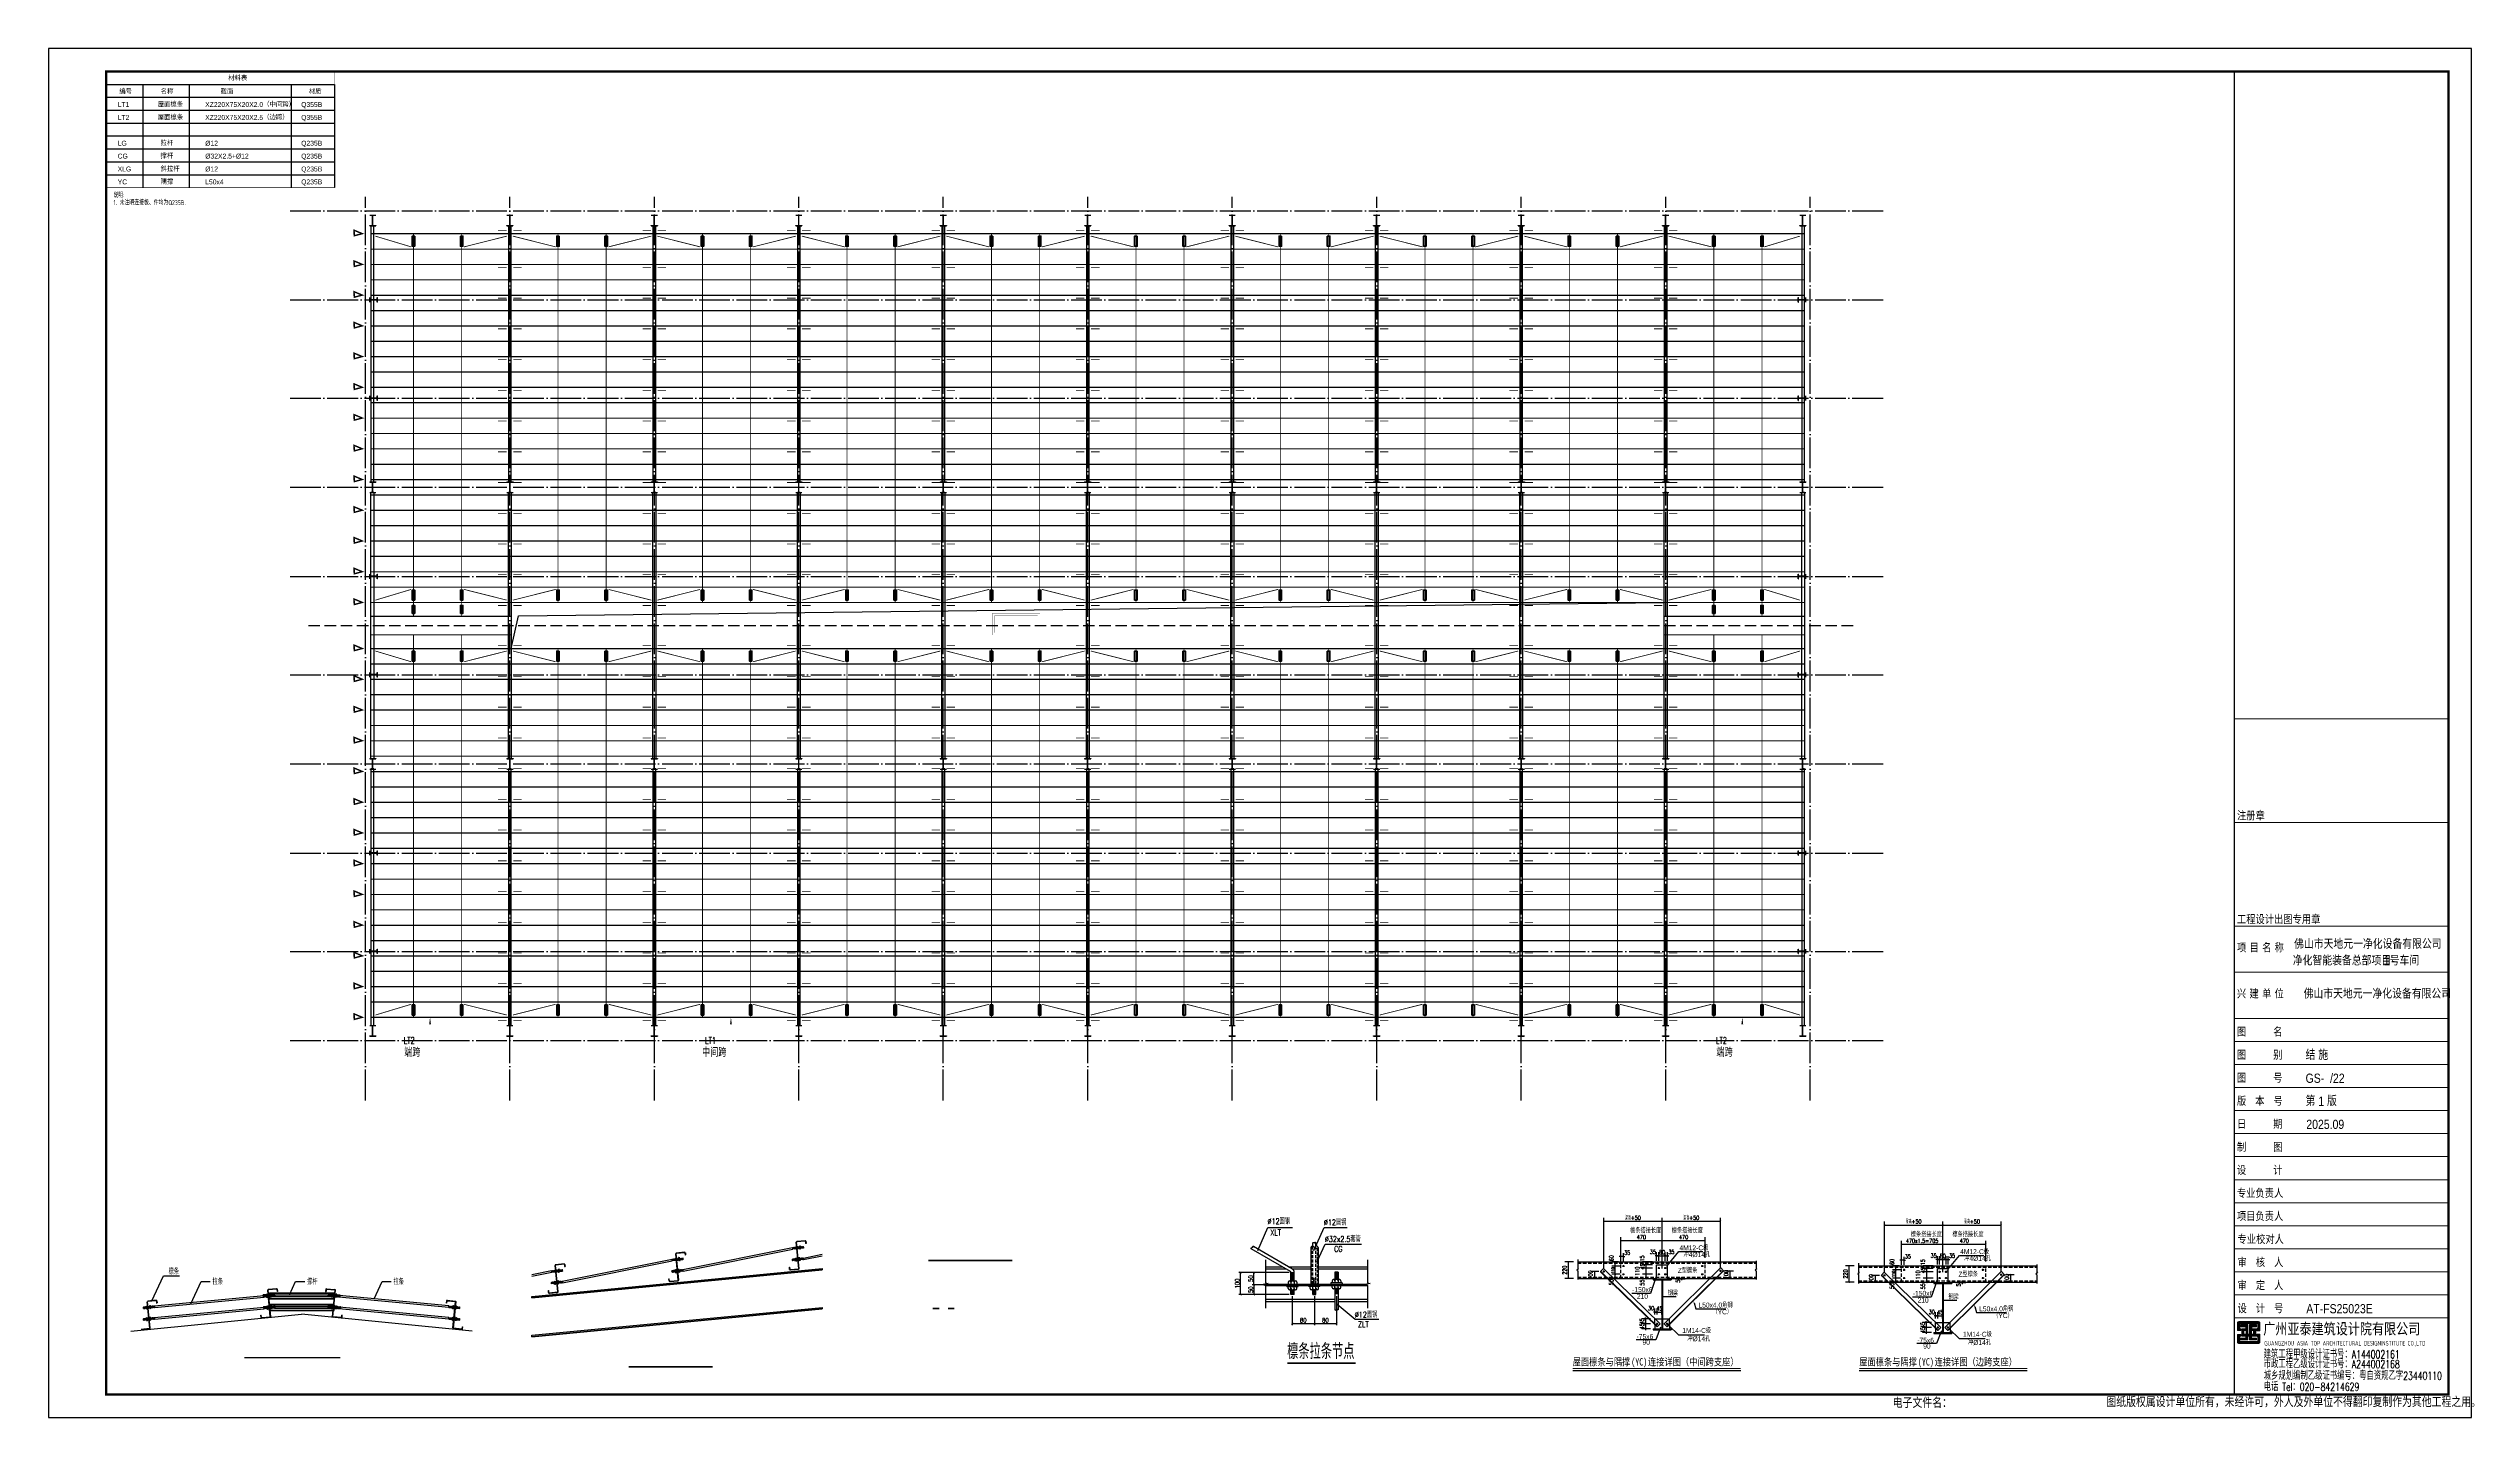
# Model space of a CAD drawing. Extents: x 95752 to 843522, y -411933 to 75567.
# Drawn here: x 603223 to 760873, y -13533 to 75567 of the extents above; entities that cross this region are included whole.
import ezdxf

# ---------------------------------------------------------------- set-up
doc = ezdxf.new("R2010")
doc.units = 0
doc.header["$LTSCALE"] = 1000
doc.header["$MEASUREMENT"] = 0
for name, pattern in [('CENTER', [2, 1.25, -0.25, 0.25, -0.25]), ('DASH', [0.35, 0.25, -0.1]), ('DOTE', [2.42, 2, -0.2, 0.02, -0.2]), ('HIDDEN', [0.375, 0.25, -0.125])]:
    doc.linetypes.add(name, pattern=pattern)
for name, color, linetype in [('13', 4, 'Continuous'), ('_0', 7, 'Continuous'), ('C-粗线', 51, 'Continuous'), ('DIM_SYMB', 3, 'Continuous'), ('DOTE', 1, 'Continuous'), ('DRW', 7, 'Continuous'), ('EVTR', 2, 'Continuous'), ('PUB_DIM', 3, 'Continuous'), ('PUB_TAB', 7, 'Continuous'), ('PUB_TEXT', 7, 'Continuous'), ('PUB_TITLE', 4, 'Continuous'), ('TEXT', 7, 'Continuous'), ('屋架梁', 2, 'Continuous'), ('文字', 7, 'Continuous'), ('标注', 3, 'Continuous'), ('檩条', 4, 'Continuous'), ('细线', 2, 'Continuous'), ('虚线', 252, 'CENTER')]:
    doc.layers.add(name, color=color, linetype=linetype)
for name, color, linetype, lineweight in [('14', 2, 'Continuous', 20), ('DIM', 3, 'Continuous', 20), ('拉杆', 3, 'Continuous', 35)]:
    doc.layers.add(name, color=color, linetype=linetype, lineweight=lineweight)
doc.styles.add('-宋体', font='SimSun.ttf', dxfattribs={"width": 0.8})
doc.styles.add('_HZTXT', font='gs_txt.shx', dxfattribs={"width": 0.8, "bigfont": 'hzdx.shx'})
doc.styles.add('_TCH_DIM', font='SIMPLEX', dxfattribs={"bigfont": 'GBCBIG'})
doc.styles.add('_TCH_DIM_T3', font='SIMPLEX', dxfattribs={"width": 0.705882, "bigfont": 'GBCBIG'})
doc.styles.add('dim_font', font='SIMPLEX.shx', dxfattribs={"width": 0.8})
doc.styles.add('HT', font='simhei.ttf')
doc.styles.add('HZ', font='hztxt_e.shx', dxfattribs={"bigfont": 'hzdx.shx'})
doc.styles.add('HZTXT', font='romans.shx', dxfattribs={"width": 0.7, "bigfont": 'hzdx.shx'})
doc.styles.add('hztxt0', font='romans.shx', dxfattribs={"bigfont": 'gbcbig0.shx'})
doc.styles.get("Standard").update_dxf_attribs({"font": 'gbenor.shx', "bigfont": 'gbcbig.shx'})
doc.styles.add('TSSD_Rein', font='tssdeng.shx', dxfattribs={"width": 0.7, "bigfont": 'hztxt.shx'})
doc.styles.add('国标1', font='romans.shx', dxfattribs={"width": 0.7, "bigfont": 'hzdx.shx'})
doc.styles.add('宋体', font='SimSun.ttf')
doc.dimstyles.new('20-150', dxfattribs={"dimscale": 150, "dimtxt": 2.5, "dimasz": 1, "dimexe": 1, "dimexo": 1, "dimgap": 0.63, "dimtad": 1, "dimdec": 0, "dimlfac": 0.05, "dimzin": 0, "dimdsep": 46, "dimtxsty": 'dim_font', "dimblk": 'ARCHTICK', "dimcen": 0.09, "dimclrd": 3, "dimclre": 3, "dimclrt": 7, "dimazin": 2, "dimtfac": 1, "dimtdec": 0, "dimtix": 1, "dimtmove": 2, "dimatfit": 3, "dimfxl": 1, "dimtolj": 1, "dimtzin": 0, "dimarcsym": 0})
doc.dimstyles.new('_TCH_ARCH-100', dxfattribs={"dimscale": 100, "dimtxt": 2.975, "dimasz": 1, "dimexe": 2.5, "dimexo": 3, "dimgap": 1, "dimtad": 1, "dimdec": 0, "dimzin": 0, "dimdsep": 46, "dimtxsty": '_TCH_DIM_T3', "dimblk": 'ARCHTICK', "dimcen": 0.09, "dimclrt": 7, "dimazin": 2, "dimtfac": 1, "dimtdec": 0, "dimtix": 1, "dimtmove": 2, "dimatfit": 3, "dimfxl": 1, "dimtolj": 1, "dimtzin": 0, "dimarcsym": 0})

# ---------------------------------------------------------------- blocks, each defined once
blk = doc.blocks.new('钢柱模板')
at = {"layer": 'C-粗线', "color": 6}
for p, q in [((-219552, -203263), (-219552, -203275)), ((-219552, -203263), (-219152, -203263)), ((-219552, -203263), (-219552, -203275)), ((-219552, -203263), (-219152, -203263)), ((-219552, -203275), (-219152, -203275)), ((-219552, -203275), (-219152, -203275)), ((-219361, -203283), (-219369, -203275)), ((-219361, -203283), (-219369, -203275)), ((-219361, -203951), (-219361, -203275)), ((-219361, -203951), (-219361, -203275)), ((-219343, -203283), (-219335, -203275)), ((-219343, -203951), (-219343, -203275)), ((-219343, -203283), (-219335, -203275)), ((-219343, -203951), (-219343, -203275)), ((-219152, -203263), (-219152, -203275)), ((-219152, -203263), (-219152, -203275)), ((-210632, -203263), (-210632, -203275)), ((-210632, -203263), (-210232, -203263)), ((-210632, -203263), (-210632, -203275)), ((-210632, -203263), (-210232, -203263)), ((-210632, -203275), (-210232, -203275)), ((-210632, -203275), (-210232, -203275)), ((-210441, -203283), (-210449, -203275)), ((-210441, -203283), (-210449, -203275)), ((-210441, -203951), (-210441, -203275)), ((-210441, -203951), (-210441, -203275)), ((-210423, -203283), (-210415, -203275)), ((-210423, -203951), (-210423, -203275)), ((-210423, -203283), (-210415, -203275)), ((-210423, -203951), (-210423, -203275)), ((-210232, -203263), (-210232, -203275)), ((-210232, -203263), (-210232, -203275)), ((-201232, -203263), (-201232, -203275)), ((-201232, -203263), (-200832, -203263)), ((-201232, -203263), (-201232, -203275)), ((-201232, -203263), (-200832, -203263)), ((-201232, -203275), (-200832, -203275)), ((-201232, -203275), (-200832, -203275)), ((-201041, -203283), (-201049, -203275)), ((-201041, -203283), (-201049, -203275)), ((-201041, -203951), (-201041, -203275)), ((-201041, -203951), (-201041, -203275)), ((-201023, -203283), (-201015, -203275)), ((-201023, -203951), (-201023, -203275)), ((-201023, -203283), (-201015, -203275)), ((-201023, -203951), (-201023, -203275)), ((-200832, -203263), (-200832, -203275)), ((-200832, -203263), (-200832, -203275)), ((-191832, -203263), (-191832, -203275)), ((-191832, -203263), (-191432, -203263)), ((-191832, -203263), (-191832, -203275)), ((-191832, -203263), (-191432, -203263)), ((-191832, -203275), (-191432, -203275)), ((-191832, -203275), (-191432, -203275)), ((-191641, -203283), (-191649, -203275)), ((-191641, -203283), (-191649, -203275)), ((-191641, -203951), (-191641, -203275)), ((-191641, -203951), (-191641, -203275)), ((-191623, -203283), (-191615, -203275)), ((-191623, -203951), (-191623, -203275)), ((-191623, -203283), (-191615, -203275)), ((-191623, -203951), (-191623, -203275)), ((-191432, -203263), (-191432, -203275)), ((-191432, -203263), (-191432, -203275)), ((-182432, -203263), (-182432, -203275)), ((-182432, -203263), (-182032, -203263)), ((-182432, -203263), (-182432, -203275)), ((-182432, -203263), (-182032, -203263)), ((-182432, -203275), (-182032, -203275)), ((-182432, -203275), (-182032, -203275)), ((-182241, -203283), (-182249, -203275)), ((-182241, -203283), (-182249, -203275)), ((-182241, -203951), (-182241, -203275)), ((-182241, -203951), (-182241, -203275)), ((-182223, -203283), (-182215, -203275)), ((-182223, -203951), (-182223, -203275)), ((-182223, -203283), (-182215, -203275)), ((-182223, -203951), (-182223, -203275)), ((-182032, -203263), (-182032, -203275)), ((-182032, -203263), (-182032, -203275)), ((-173032, -203263), (-173032, -203275)), ((-173032, -203263), (-172632, -203263)), ((-173032, -203263), (-173032, -203275)), ((-173032, -203263), (-172632, -203263)), ((-173032, -203275), (-172632, -203275)), ((-173032, -203275), (-172632, -203275)), ((-172841, -203283), (-172849, -203275)), ((-172841, -203283), (-172849, -203275)), ((-172841, -203951), (-172841, -203275)), ((-172841, -203951), (-172841, -203275)), ((-172823, -203283), (-172815, -203275)), ((-172823, -203951), (-172823, -203275)), ((-172823, -203283), (-172815, -203275)), ((-172823, -203951), (-172823, -203275)), ((-172632, -203263), (-172632, -203275)), ((-172632, -203263), (-172632, -203275)), ((-163632, -203263), (-163632, -203275)), ((-163632, -203263), (-163232, -203263)), ((-163632, -203263), (-163632, -203275)), ((-163632, -203263), (-163232, -203263)), ((-163632, -203275), (-163232, -203275)), ((-163632, -203275), (-163232, -203275)), ((-163441, -203283), (-163449, -203275)), ((-163441, -203283), (-163449, -203275)), ((-163441, -203951), (-163441, -203275)), ((-163441, -203951), (-163441, -203275)), ((-163423, -203283), (-163415, -203275)), ((-163423, -203951), (-163423, -203275)), ((-163423, -203283), (-163415, -203275)), ((-163423, -203951), (-163423, -203275)), ((-163232, -203263), (-163232, -203275)), ((-163232, -203263), (-163232, -203275)), ((-154232, -203263), (-154232, -203275)), ((-154232, -203263), (-153832, -203263)), ((-154232, -203263), (-154232, -203275)), ((-154232, -203263), (-153832, -203263)), ((-154232, -203275), (-153832, -203275)), ((-154232, -203275), (-153832, -203275)), ((-154041, -203283), (-154049, -203275)), ((-154041, -203283), (-154049, -203275)), ((-154041, -203951), (-154041, -203275)), ((-154041, -203951), (-154041, -203275)), ((-154023, -203283), (-154015, -203275)), ((-154023, -203951), (-154023, -203275)), ((-154023, -203283), (-154015, -203275)), ((-154023, -203951), (-154023, -203275)), ((-153832, -203263), (-153832, -203275)), ((-153832, -203263), (-153832, -203275)), ((-144832, -203263), (-144832, -203275)), ((-144832, -203263), (-144432, -203263)), ((-144832, -203263), (-144832, -203275)), ((-144832, -203263), (-144432, -203263)), ((-144832, -203275), (-144432, -203275)), ((-144832, -203275), (-144432, -203275)), ((-144641, -203283), (-144649, -203275)), ((-144641, -203283), (-144649, -203275)), ((-144641, -203951), (-144641, -203275)), ((-144641, -203951), (-144641, -203275)), ((-144623, -203283), (-144615, -203275)), ((-144623, -203951), (-144623, -203275)), ((-144623, -203283), (-144615, -203275)), ((-144623, -203951), (-144623, -203275)), ((-144432, -203263), (-144432, -203275)), ((-144432, -203263), (-144432, -203275)), ((-135432, -203263), (-135432, -203275)), ((-135432, -203263), (-135032, -203263)), ((-135432, -203263), (-135432, -203275)), ((-135432, -203263), (-135032, -203263)), ((-135432, -203275), (-135032, -203275)), ((-135432, -203275), (-135032, -203275)), ((-135241, -203283), (-135249, -203275)), ((-135241, -203283), (-135249, -203275)), ((-135241, -203951), (-135241, -203275)), ((-135241, -203951), (-135241, -203275)), ((-135223, -203283), (-135215, -203275)), ((-135223, -203951), (-135223, -203275)), ((-135223, -203283), (-135215, -203275)), ((-135223, -203951), (-135223, -203275)), ((-135032, -203263), (-135032, -203275)), ((-135032, -203263), (-135032, -203275)), ((-126512, -203263), (-126512, -203275)), ((-126512, -203263), (-126112, -203263)), ((-126512, -203263), (-126512, -203275)), ((-126512, -203263), (-126112, -203263)), ((-126512, -203275), (-126112, -203275)), ((-126512, -203275), (-126112, -203275)), ((-126321, -203283), (-126329, -203275)), ((-126321, -203283), (-126329, -203275)), ((-126321, -203951), (-126321, -203275)), ((-126321, -203951), (-126321, -203275)), ((-126303, -203283), (-126295, -203275)), ((-126303, -203951), (-126303, -203275)), ((-126303, -203283), (-126295, -203275)), ((-126303, -203951), (-126303, -203275)), ((-126112, -203263), (-126112, -203275)), ((-126112, -203263), (-126112, -203275)), ((-219552, -203963), (-219552, -203951)), ((-219552, -203951), (-219152, -203951)), ((-219552, -203963), (-219552, -203951)), ((-219552, -203951), (-219152, -203951)), ((-219552, -203963), (-219152, -203963)), ((-219552, -203963), (-219152, -203963)), ((-219361, -203943), (-219369, -203951)), ((-219361, -203943), (-219369, -203951)), ((-219343, -203943), (-219335, -203951)), ((-219343, -203943), (-219335, -203951)), ((-219152, -203951), (-219152, -203963)), ((-219152, -203951), (-219152, -203963)), ((-210632, -203963), (-210632, -203951)), ((-210632, -203951), (-210232, -203951)), ((-210632, -203963), (-210632, -203951)), ((-210632, -203951), (-210232, -203951)), ((-210632, -203963), (-210232, -203963)), ((-210632, -203963), (-210232, -203963)), ((-210441, -203943), (-210449, -203951)), ((-210441, -203943), (-210449, -203951)), ((-210423, -203943), (-210415, -203951)), ((-210423, -203943), (-210415, -203951)), ((-210232, -203951), (-210232, -203963)), ((-210232, -203951), (-210232, -203963)), ((-201232, -203963), (-201232, -203951)), ((-201232, -203951), (-200832, -203951)), ((-201232, -203963), (-201232, -203951)), ((-201232, -203951), (-200832, -203951)), ((-201232, -203963), (-200832, -203963)), ((-201232, -203963), (-200832, -203963)), ((-201041, -203943), (-201049, -203951)), ((-201041, -203943), (-201049, -203951)), ((-201023, -203943), (-201015, -203951)), ((-201023, -203943), (-201015, -203951)), ((-200832, -203951), (-200832, -203963)), ((-200832, -203951), (-200832, -203963)), ((-191832, -203963), (-191832, -203951)), ((-191832, -203951), (-191432, -203951)), ((-191832, -203963), (-191832, -203951)), ((-191832, -203951), (-191432, -203951)), ((-191832, -203963), (-191432, -203963)), ((-191832, -203963), (-191432, -203963)), ((-191641, -203943), (-191649, -203951)), ((-191641, -203943), (-191649, -203951)), ((-191623, -203943), (-191615, -203951)), ((-191623, -203943), (-191615, -203951)), ((-191432, -203951), (-191432, -203963)), ((-191432, -203951), (-191432, -203963)), ((-182432, -203963), (-182432, -203951)), ((-182432, -203951), (-182032, -203951)), ((-182432, -203963), (-182432, -203951)), ((-182432, -203951), (-182032, -203951)), ((-182432, -203963), (-182032, -203963)), ((-182432, -203963), (-182032, -203963)), ((-182241, -203943), (-182249, -203951)), ((-182241, -203943), (-182249, -203951)), ((-182223, -203943), (-182215, -203951)), ((-182223, -203943), (-182215, -203951)), ((-182032, -203951), (-182032, -203963)), ((-182032, -203951), (-182032, -203963)), ((-173032, -203963), (-173032, -203951)), ((-173032, -203951), (-172632, -203951)), ((-173032, -203963), (-173032, -203951)), ((-173032, -203951), (-172632, -203951)), ((-173032, -203963), (-172632, -203963)), ((-173032, -203963), (-172632, -203963)), ((-172841, -203943), (-172849, -203951)), ((-172841, -203943), (-172849, -203951)), ((-172823, -203943), (-172815, -203951)), ((-172823, -203943), (-172815, -203951)), ((-172632, -203951), (-172632, -203963)), ((-172632, -203951), (-172632, -203963)), ((-163632, -203963), (-163632, -203951)), ((-163632, -203951), (-163232, -203951)), ((-163632, -203963), (-163632, -203951)), ((-163632, -203951), (-163232, -203951)), ((-163632, -203963), (-163232, -203963)), ((-163632, -203963), (-163232, -203963)), ((-163441, -203943), (-163449, -203951)), ((-163441, -203943), (-163449, -203951)), ((-163423, -203943), (-163415, -203951)), ((-163423, -203943), (-163415, -203951)), ((-163232, -203951), (-163232, -203963)), ((-163232, -203951), (-163232, -203963)), ((-154232, -203963), (-154232, -203951)), ((-154232, -203951), (-153832, -203951)), ((-154232, -203963), (-154232, -203951)), ((-154232, -203951), (-153832, -203951)), ((-154232, -203963), (-153832, -203963)), ((-154232, -203963), (-153832, -203963)), ((-154041, -203943), (-154049, -203951)), ((-154041, -203943), (-154049, -203951)), ((-154023, -203943), (-154015, -203951)), ((-154023, -203943), (-154015, -203951)), ((-153832, -203951), (-153832, -203963)), ((-153832, -203951), (-153832, -203963)), ((-144832, -203963), (-144832, -203951)), ((-144832, -203951), (-144432, -203951)), ((-144832, -203963), (-144832, -203951)), ((-144832, -203951), (-144432, -203951)), ((-144832, -203963), (-144432, -203963)), ((-144832, -203963), (-144432, -203963)), ((-144641, -203943), (-144649, -203951)), ((-144641, -203943), (-144649, -203951)), ((-144623, -203943), (-144615, -203951)), ((-144623, -203943), (-144615, -203951)), ((-144432, -203951), (-144432, -203963)), ((-144432, -203951), (-144432, -203963)), ((-135432, -203963), (-135432, -203951)), ((-135432, -203951), (-135032, -203951)), ((-135432, -203963), (-135432, -203951)), ((-135432, -203951), (-135032, -203951)), ((-135432, -203963), (-135032, -203963)), ((-135432, -203963), (-135032, -203963)), ((-135241, -203943), (-135249, -203951)), ((-135241, -203943), (-135249, -203951)), ((-135223, -203943), (-135215, -203951)), ((-135223, -203943), (-135215, -203951)), ((-135032, -203951), (-135032, -203963)), ((-135032, -203951), (-135032, -203963)), ((-126512, -203963), (-126512, -203951)), ((-126512, -203951), (-126112, -203951)), ((-126512, -203963), (-126512, -203951)), ((-126512, -203951), (-126112, -203951)), ((-126512, -203963), (-126112, -203963)), ((-126512, -203963), (-126112, -203963)), ((-126321, -203943), (-126329, -203951)), ((-126321, -203943), (-126329, -203951)), ((-126303, -203943), (-126295, -203951)), ((-126303, -203943), (-126295, -203951)), ((-126112, -203951), (-126112, -203963)), ((-126112, -203951), (-126112, -203963)), ((-219552, -208633), (-219540, -208633)), ((-219552, -208933), (-219552, -208633)), ((-219552, -208633), (-219540, -208633)), ((-219552, -208933), (-219552, -208633)), ((-219552, -208933), (-219540, -208933)), ((-219552, -208933), (-219540, -208933)), ((-219540, -208933), (-219540, -208633)), ((-219540, -208933), (-219540, -208633)), ((-219532, -208774), (-219540, -208766)), ((-219532, -208774), (-219540, -208766)), ((-219064, -208774), (-219540, -208774)), ((-219064, -208774), (-219540, -208774)), ((-219532, -208792), (-219540, -208800)), ((-219064, -208792), (-219540, -208792)), ((-219532, -208792), (-219540, -208800)), ((-219064, -208792), (-219540, -208792)), ((-219072, -208774), (-219064, -208766)), ((-219072, -208774), (-219064, -208766)), ((-219072, -208792), (-219064, -208800)), ((-219072, -208792), (-219064, -208800)), ((-219064, -208633), (-219052, -208633)), ((-219064, -208933), (-219064, -208633)), ((-219064, -208633), (-219052, -208633)), ((-219064, -208933), (-219064, -208633)), ((-219052, -208933), (-219064, -208933)), ((-219052, -208933), (-219064, -208933)), ((-219052, -208933), (-219052, -208633)), ((-219052, -208933), (-219052, -208633)), ((-126612, -208633), (-126600, -208633)), ((-126612, -208933), (-126612, -208633)), ((-126612, -208633), (-126600, -208633)), ((-126612, -208933), (-126612, -208633)), ((-126612, -208933), (-126600, -208933)), ((-126612, -208933), (-126600, -208933)), ((-126600, -208933), (-126600, -208633)), ((-126600, -208933), (-126600, -208633)), ((-126592, -208774), (-126600, -208766)), ((-126592, -208774), (-126600, -208766)), ((-126124, -208774), (-126600, -208774)), ((-126124, -208774), (-126600, -208774)), ((-126592, -208792), (-126600, -208800)), ((-126124, -208792), (-126600, -208792)), ((-126592, -208792), (-126600, -208800)), ((-126124, -208792), (-126600, -208792)), ((-126132, -208774), (-126124, -208766)), ((-126132, -208774), (-126124, -208766)), ((-126132, -208792), (-126124, -208800)), ((-126132, -208792), (-126124, -208800)), ((-126124, -208633), (-126112, -208633)), ((-126124, -208933), (-126124, -208633)), ((-126124, -208633), (-126112, -208633)), ((-126124, -208933), (-126124, -208633)), ((-126112, -208933), (-126124, -208933)), ((-126112, -208933), (-126124, -208933)), ((-126112, -208933), (-126112, -208633)), ((-126112, -208933), (-126112, -208633)), ((-219552, -215033), (-219540, -215033)), ((-219552, -215333), (-219552, -215033)), ((-219552, -215033), (-219540, -215033)), ((-219552, -215333), (-219552, -215033)), ((-219552, -215333), (-219540, -215333)), ((-219552, -215333), (-219540, -215333)), ((-219540, -215333), (-219540, -215033)), ((-219540, -215333), (-219540, -215033)), ((-219532, -215174), (-219540, -215166)), ((-219532, -215174), (-219540, -215166)), ((-219064, -215174), (-219540, -215174)), ((-219064, -215174), (-219540, -215174)), ((-219532, -215192), (-219540, -215200)), ((-219064, -215192), (-219540, -215192)), ((-219532, -215192), (-219540, -215200)), ((-219064, -215192), (-219540, -215192)), ((-219072, -215174), (-219064, -215166)), ((-219072, -215174), (-219064, -215166)), ((-219072, -215192), (-219064, -215200)), ((-219072, -215192), (-219064, -215200)), ((-219064, -215033), (-219052, -215033)), ((-219064, -215333), (-219064, -215033)), ((-219064, -215033), (-219052, -215033)), ((-219064, -215333), (-219064, -215033)), ((-219052, -215333), (-219064, -215333)), ((-219052, -215333), (-219064, -215333)), ((-219052, -215333), (-219052, -215033)), ((-219052, -215333), (-219052, -215033)), ((-126612, -215033), (-126600, -215033)), ((-126612, -215333), (-126612, -215033)), ((-126612, -215033), (-126600, -215033)), ((-126612, -215333), (-126612, -215033)), ((-126612, -215333), (-126600, -215333)), ((-126612, -215333), (-126600, -215333)), ((-126600, -215333), (-126600, -215033)), ((-126600, -215333), (-126600, -215033)), ((-126592, -215174), (-126600, -215166)), ((-126592, -215174), (-126600, -215166)), ((-126124, -215174), (-126600, -215174)), ((-126124, -215174), (-126600, -215174)), ((-126592, -215192), (-126600, -215200)), ((-126124, -215192), (-126600, -215192)), ((-126592, -215192), (-126600, -215200)), ((-126124, -215192), (-126600, -215192)), ((-126132, -215174), (-126124, -215166)), ((-126132, -215174), (-126124, -215166)), ((-126132, -215192), (-126124, -215200)), ((-126132, -215192), (-126124, -215200)), ((-126124, -215033), (-126112, -215033)), ((-126124, -215333), (-126124, -215033)), ((-126124, -215033), (-126112, -215033)), ((-126124, -215333), (-126124, -215033)), ((-126112, -215333), (-126124, -215333)), ((-126112, -215333), (-126124, -215333)), ((-126112, -215333), (-126112, -215033)), ((-126112, -215333), (-126112, -215033)), ((-219552, -220633), (-219552, -220645)), ((-219552, -220633), (-219152, -220633)), ((-219552, -220633), (-219552, -220645)), ((-219552, -220633), (-219152, -220633)), ((-219552, -220645), (-219152, -220645)), ((-219552, -220645), (-219152, -220645)), ((-219361, -220653), (-219369, -220645)), ((-219361, -220653), (-219369, -220645)), ((-219361, -221321), (-219361, -220645)), ((-219361, -221321), (-219361, -220645)), ((-219343, -220653), (-219335, -220645)), ((-219343, -221321), (-219343, -220645)), ((-219343, -220653), (-219335, -220645)), ((-219343, -221321), (-219343, -220645)), ((-219152, -220633), (-219152, -220645)), ((-219152, -220633), (-219152, -220645)), ((-210637, -220633), (-210637, -220645)), ((-210637, -220633), (-210227, -220633)), ((-210637, -220633), (-210637, -220645)), ((-210637, -220633), (-210227, -220633)), ((-210637, -220645), (-210227, -220645)), ((-210637, -220645), (-210227, -220645)), ((-210441, -220653), (-210449, -220645)), ((-210441, -220653), (-210449, -220645)), ((-210441, -221321), (-210441, -220645)), ((-210441, -221321), (-210441, -220645)), ((-210423, -220653), (-210415, -220645)), ((-210423, -221321), (-210423, -220645)), ((-210423, -220653), (-210415, -220645)), ((-210423, -221321), (-210423, -220645)), ((-210227, -220633), (-210227, -220645)), ((-210227, -220633), (-210227, -220645)), ((-201237, -220633), (-201237, -220645)), ((-201237, -220633), (-200827, -220633)), ((-201237, -220633), (-201237, -220645)), ((-201237, -220633), (-200827, -220633)), ((-201237, -220645), (-200827, -220645)), ((-201237, -220645), (-200827, -220645)), ((-201041, -220653), (-201049, -220645)), ((-201041, -220653), (-201049, -220645)), ((-201041, -221321), (-201041, -220645)), ((-201041, -221321), (-201041, -220645)), ((-201023, -220653), (-201015, -220645)), ((-201023, -221321), (-201023, -220645)), ((-201023, -220653), (-201015, -220645)), ((-201023, -221321), (-201023, -220645)), ((-200827, -220633), (-200827, -220645)), ((-200827, -220633), (-200827, -220645)), ((-191837, -220633), (-191837, -220645)), ((-191837, -220633), (-191427, -220633)), ((-191837, -220633), (-191837, -220645)), ((-191837, -220633), (-191427, -220633)), ((-191837, -220645), (-191427, -220645)), ((-191837, -220645), (-191427, -220645)), ((-191641, -220653), (-191649, -220645)), ((-191641, -220653), (-191649, -220645)), ((-191641, -221321), (-191641, -220645)), ((-191641, -221321), (-191641, -220645)), ((-191623, -220653), (-191615, -220645)), ((-191623, -221321), (-191623, -220645)), ((-191623, -220653), (-191615, -220645)), ((-191623, -221321), (-191623, -220645)), ((-191427, -220633), (-191427, -220645)), ((-191427, -220633), (-191427, -220645)), ((-182437, -220633), (-182437, -220645)), ((-182437, -220633), (-182027, -220633)), ((-182437, -220633), (-182437, -220645)), ((-182437, -220633), (-182027, -220633)), ((-182437, -220645), (-182027, -220645)), ((-182437, -220645), (-182027, -220645)), ((-182241, -220653), (-182249, -220645)), ((-182241, -220653), (-182249, -220645)), ((-182241, -221321), (-182241, -220645)), ((-182241, -221321), (-182241, -220645)), ((-182223, -221321), (-182223, -220645)), ((-182223, -220653), (-182215, -220645)), ((-182223, -221321), (-182223, -220645)), ((-182223, -220653), (-182215, -220645)), ((-182027, -220633), (-182027, -220645)), ((-182027, -220633), (-182027, -220645)), ((-173037, -220633), (-173037, -220645)), ((-173037, -220633), (-172627, -220633)), ((-173037, -220633), (-173037, -220645)), ((-173037, -220633), (-172627, -220633)), ((-173037, -220645), (-172627, -220645)), ((-173037, -220645), (-172627, -220645)), ((-172841, -220653), (-172849, -220645)), ((-172841, -220653), (-172849, -220645)), ((-172841, -221321), (-172841, -220645)), ((-172841, -221321), (-172841, -220645)), ((-172823, -220653), (-172815, -220645)), ((-172823, -221321), (-172823, -220645)), ((-172823, -220653), (-172815, -220645)), ((-172823, -221321), (-172823, -220645)), ((-172627, -220633), (-172627, -220645)), ((-172627, -220633), (-172627, -220645)), ((-163637, -220633), (-163637, -220645)), ((-163637, -220633), (-163227, -220633)), ((-163637, -220633), (-163637, -220645)), ((-163637, -220633), (-163227, -220633)), ((-163637, -220645), (-163227, -220645)), ((-163637, -220645), (-163227, -220645)), ((-163441, -220653), (-163449, -220645)), ((-163441, -220653), (-163449, -220645)), ((-163441, -221321), (-163441, -220645)), ((-163441, -221321), (-163441, -220645)), ((-163423, -220653), (-163415, -220645)), ((-163423, -221321), (-163423, -220645)), ((-163423, -220653), (-163415, -220645)), ((-163423, -221321), (-163423, -220645)), ((-163227, -220633), (-163227, -220645)), ((-163227, -220633), (-163227, -220645)), ((-154237, -220633), (-154237, -220645)), ((-154237, -220633), (-153827, -220633)), ((-154237, -220633), (-154237, -220645)), ((-154237, -220633), (-153827, -220633)), ((-154237, -220645), (-153827, -220645)), ((-154237, -220645), (-153827, -220645)), ((-154041, -220653), (-154049, -220645)), ((-154041, -220653), (-154049, -220645)), ((-154041, -221321), (-154041, -220645)), ((-154041, -221321), (-154041, -220645)), ((-154023, -220653), (-154015, -220645)), ((-154023, -221321), (-154023, -220645)), ((-154023, -220653), (-154015, -220645)), ((-154023, -221321), (-154023, -220645)), ((-153827, -220633), (-153827, -220645)), ((-153827, -220633), (-153827, -220645)), ((-144837, -220633), (-144837, -220645)), ((-144837, -220633), (-144427, -220633)), ((-144837, -220633), (-144837, -220645)), ((-144837, -220633), (-144427, -220633)), ((-144837, -220645), (-144427, -220645)), ((-144837, -220645), (-144427, -220645)), ((-144641, -220653), (-144649, -220645)), ((-144641, -220653), (-144649, -220645)), ((-144641, -221321), (-144641, -220645)), ((-144641, -221321), (-144641, -220645)), ((-144623, -220653), (-144615, -220645)), ((-144623, -221321), (-144623, -220645)), ((-144623, -220653), (-144615, -220645)), ((-144623, -221321), (-144623, -220645)), ((-144427, -220633), (-144427, -220645)), ((-144427, -220633), (-144427, -220645)), ((-135437, -220633), (-135437, -220645)), ((-135437, -220633), (-135027, -220633)), ((-135437, -220633), (-135437, -220645)), ((-135437, -220633), (-135027, -220633)), ((-135437, -220645), (-135027, -220645)), ((-135437, -220645), (-135027, -220645)), ((-135241, -220653), (-135249, -220645)), ((-135241, -220653), (-135249, -220645)), ((-135241, -221321), (-135241, -220645)), ((-135241, -221321), (-135241, -220645)), ((-135223, -220653), (-135215, -220645)), ((-135223, -221321), (-135223, -220645)), ((-135223, -220653), (-135215, -220645)), ((-135223, -221321), (-135223, -220645)), ((-135027, -220633), (-135027, -220645)), ((-135027, -220633), (-135027, -220645)), ((-126512, -220633), (-126512, -220645)), ((-126512, -220633), (-126112, -220633)), ((-126512, -220633), (-126512, -220645)), ((-126512, -220633), (-126112, -220633)), ((-126512, -220645), (-126112, -220645)), ((-126512, -220645), (-126112, -220645)), ((-126321, -220653), (-126329, -220645)), ((-126321, -220653), (-126329, -220645)), ((-126321, -221321), (-126321, -220645)), ((-126321, -221321), (-126321, -220645)), ((-126303, -220653), (-126295, -220645)), ((-126303, -221321), (-126303, -220645)), ((-126303, -220653), (-126295, -220645)), ((-126303, -221321), (-126303, -220645)), ((-126112, -220633), (-126112, -220645)), ((-126112, -220633), (-126112, -220645)), ((-219552, -221333), (-219552, -221321)), ((-219552, -221321), (-219152, -221321)), ((-219552, -221333), (-219552, -221321)), ((-219552, -221321), (-219152, -221321)), ((-219552, -221333), (-219152, -221333)), ((-219552, -221333), (-219152, -221333)), ((-219361, -221313), (-219369, -221321)), ((-219361, -221313), (-219369, -221321)), ((-219343, -221313), (-219335, -221321)), ((-219343, -221313), (-219335, -221321)), ((-219152, -221321), (-219152, -221333)), ((-219152, -221321), (-219152, -221333)), ((-210637, -221333), (-210637, -221321)), ((-210637, -221321), (-210227, -221321)), ((-210637, -221333), (-210637, -221321)), ((-210637, -221321), (-210227, -221321)), ((-210637, -221333), (-210227, -221333)), ((-210637, -221333), (-210227, -221333)), ((-210441, -221313), (-210449, -221321)), ((-210441, -221313), (-210449, -221321)), ((-210423, -221313), (-210415, -221321)), ((-210423, -221313), (-210415, -221321)), ((-210227, -221321), (-210227, -221333)), ((-210227, -221321), (-210227, -221333)), ((-201237, -221333), (-201237, -221321)), ((-201237, -221321), (-200827, -221321)), ((-201237, -221333), (-201237, -221321)), ((-201237, -221321), (-200827, -221321)), ((-201237, -221333), (-200827, -221333)), ((-201237, -221333), (-200827, -221333)), ((-201041, -221313), (-201049, -221321)), ((-201041, -221313), (-201049, -221321)), ((-201023, -221313), (-201015, -221321)), ((-201023, -221313), (-201015, -221321)), ((-200827, -221321), (-200827, -221333)), ((-200827, -221321), (-200827, -221333)), ((-191837, -221333), (-191837, -221321)), ((-191837, -221321), (-191427, -221321)), ((-191837, -221333), (-191837, -221321)), ((-191837, -221321), (-191427, -221321)), ((-191837, -221333), (-191427, -221333)), ((-191837, -221333), (-191427, -221333)), ((-191641, -221313), (-191649, -221321)), ((-191641, -221313), (-191649, -221321)), ((-191623, -221313), (-191615, -221321)), ((-191623, -221313), (-191615, -221321)), ((-191427, -221321), (-191427, -221333)), ((-191427, -221321), (-191427, -221333)), ((-182437, -221333), (-182437, -221321)), ((-182437, -221321), (-182027, -221321)), ((-182437, -221333), (-182437, -221321)), ((-182437, -221321), (-182027, -221321)), ((-182437, -221333), (-182027, -221333)), ((-182437, -221333), (-182027, -221333)), ((-182241, -221313), (-182249, -221321)), ((-182241, -221313), (-182249, -221321)), ((-182223, -221313), (-182215, -221321)), ((-182223, -221313), (-182215, -221321)), ((-182027, -221321), (-182027, -221333)), ((-182027, -221321), (-182027, -221333)), ((-173037, -221333), (-173037, -221321)), ((-173037, -221321), (-172627, -221321)), ((-173037, -221333), (-173037, -221321)), ((-173037, -221321), (-172627, -221321)), ((-173037, -221333), (-172627, -221333)), ((-173037, -221333), (-172627, -221333)), ((-172841, -221313), (-172849, -221321)), ((-172841, -221313), (-172849, -221321)), ((-172823, -221313), (-172815, -221321)), ((-172823, -221313), (-172815, -221321)), ((-172627, -221321), (-172627, -221333)), ((-172627, -221321), (-172627, -221333)), ((-163637, -221333), (-163637, -221321)), ((-163637, -221321), (-163227, -221321)), ((-163637, -221333), (-163637, -221321)), ((-163637, -221321), (-163227, -221321)), ((-163637, -221333), (-163227, -221333)), ((-163637, -221333), (-163227, -221333)), ((-163441, -221313), (-163449, -221321)), ((-163441, -221313), (-163449, -221321)), ((-163423, -221313), (-163415, -221321)), ((-163423, -221313), (-163415, -221321)), ((-163227, -221321), (-163227, -221333)), ((-163227, -221321), (-163227, -221333)), ((-154237, -221333), (-154237, -221321)), ((-154237, -221321), (-153827, -221321)), ((-154237, -221333), (-154237, -221321)), ((-154237, -221321), (-153827, -221321)), ((-154237, -221333), (-153827, -221333)), ((-154237, -221333), (-153827, -221333)), ((-154041, -221313), (-154049, -221321)), ((-154041, -221313), (-154049, -221321)), ((-154023, -221313), (-154015, -221321)), ((-154023, -221313), (-154015, -221321)), ((-153827, -221321), (-153827, -221333)), ((-153827, -221321), (-153827, -221333)), ((-144837, -221333), (-144837, -221321)), ((-144837, -221321), (-144427, -221321)), ((-144837, -221333), (-144837, -221321)), ((-144837, -221321), (-144427, -221321)), ((-144837, -221333), (-144427, -221333)), ((-144837, -221333), (-144427, -221333)), ((-144641, -221313), (-144649, -221321)), ((-144641, -221313), (-144649, -221321)), ((-144623, -221313), (-144615, -221321)), ((-144623, -221313), (-144615, -221321)), ((-144427, -221321), (-144427, -221333)), ((-144427, -221321), (-144427, -221333)), ((-135437, -221333), (-135437, -221321)), ((-135437, -221321), (-135027, -221321)), ((-135437, -221333), (-135437, -221321)), ((-135437, -221321), (-135027, -221321)), ((-135437, -221333), (-135027, -221333)), ((-135437, -221333), (-135027, -221333)), ((-135241, -221313), (-135249, -221321)), ((-135241, -221313), (-135249, -221321)), ((-135223, -221313), (-135215, -221321)), ((-135223, -221313), (-135215, -221321)), ((-135027, -221321), (-135027, -221333)), ((-135027, -221321), (-135027, -221333)), ((-126512, -221333), (-126512, -221321)), ((-126512, -221321), (-126112, -221321)), ((-126512, -221333), (-126512, -221321)), ((-126512, -221321), (-126112, -221321)), ((-126512, -221333), (-126112, -221333)), ((-126512, -221333), (-126112, -221333)), ((-126321, -221313), (-126329, -221321)), ((-126321, -221313), (-126329, -221321)), ((-126303, -221313), (-126295, -221321)), ((-126303, -221313), (-126295, -221321)), ((-126112, -221321), (-126112, -221333)), ((-126112, -221321), (-126112, -221333)), ((-219552, -226933), (-219552, -226633)), ((-219552, -226633), (-219540, -226633)), ((-219552, -226933), (-219552, -226633)), ((-219552, -226633), (-219540, -226633)), ((-219552, -226933), (-219552, -226633)), ((-219552, -226633), (-219540, -226633)), ((-219552, -226933), (-219552, -226633)), ((-219552, -226633), (-219540, -226633)), ((-219552, -226933), (-219540, -226933)), ((-219552, -226933), (-219540, -226933)), ((-219552, -226933), (-219540, -226933)), ((-219552, -226933), (-219540, -226933)), ((-219540, -226933), (-219540, -226633)), ((-219540, -226933), (-219540, -226633)), ((-219540, -226933), (-219540, -226633)), ((-219540, -226933), (-219540, -226633)), ((-219532, -226774), (-219540, -226766)), ((-219532, -226774), (-219540, -226766)), ((-219532, -226774), (-219540, -226766)), ((-219532, -226774), (-219540, -226766)), ((-219064, -226774), (-219540, -226774)), ((-219064, -226774), (-219540, -226774)), ((-219064, -226774), (-219540, -226774)), ((-219064, -226774), (-219540, -226774)), ((-219064, -226792), (-219540, -226792)), ((-219532, -226792), (-219540, -226800)), ((-219064, -226792), (-219540, -226792)), ((-219532, -226792), (-219540, -226800)), ((-219064, -226792), (-219540, -226792)), ((-219532, -226792), (-219540, -226800)), ((-219064, -226792), (-219540, -226792)), ((-219532, -226792), (-219540, -226800)), ((-219072, -226774), (-219064, -226766)), ((-219072, -226774), (-219064, -226766)), ((-219072, -226774), (-219064, -226766)), ((-219072, -226774), (-219064, -226766)), ((-219072, -226792), (-219064, -226800)), ((-219072, -226792), (-219064, -226800)), ((-219072, -226792), (-219064, -226800)), ((-219072, -226792), (-219064, -226800)), ((-219064, -226933), (-219064, -226633)), ((-219064, -226633), (-219052, -226633)), ((-219064, -226933), (-219064, -226633)), ((-219064, -226633), (-219052, -226633)), ((-219064, -226933), (-219064, -226633)), ((-219064, -226633), (-219052, -226633)), ((-219064, -226933), (-219064, -226633)), ((-219064, -226633), (-219052, -226633)), ((-219052, -226933), (-219064, -226933)), ((-219052, -226933), (-219064, -226933)), ((-219052, -226933), (-219064, -226933)), ((-219052, -226933), (-219064, -226933)), ((-219052, -226933), (-219052, -226633)), ((-219052, -226933), (-219052, -226633)), ((-219052, -226933), (-219052, -226633)), ((-219052, -226933), (-219052, -226633)), ((-126612, -226633), (-126600, -226633)), ((-126612, -226933), (-126612, -226633)), ((-126612, -226633), (-126600, -226633)), ((-126612, -226933), (-126612, -226633)), ((-126612, -226933), (-126600, -226933)), ((-126612, -226933), (-126600, -226933)), ((-126600, -226933), (-126600, -226633)), ((-126600, -226933), (-126600, -226633)), ((-126592, -226774), (-126600, -226766)), ((-126592, -226774), (-126600, -226766)), ((-126124, -226774), (-126600, -226774)), ((-126124, -226774), (-126600, -226774)), ((-126592, -226792), (-126600, -226800)), ((-126124, -226792), (-126600, -226792)), ((-126592, -226792), (-126600, -226800)), ((-126124, -226792), (-126600, -226792)), ((-126132, -226774), (-126124, -226766)), ((-126132, -226774), (-126124, -226766)), ((-126132, -226792), (-126124, -226800)), ((-126132, -226792), (-126124, -226800)), ((-126124, -226633), (-126112, -226633)), ((-126124, -226933), (-126124, -226633)), ((-126124, -226633), (-126112, -226633)), ((-126124, -226933), (-126124, -226633)), ((-126112, -226933), (-126124, -226933)), ((-126112, -226933), (-126124, -226933)), ((-126112, -226933), (-126112, -226633)), ((-126112, -226933), (-126112, -226633)), ((-219552, -233033), (-219540, -233033)), ((-219552, -233333), (-219552, -233033)), ((-219552, -233033), (-219540, -233033)), ((-219552, -233333), (-219552, -233033)), ((-219552, -233033), (-219540, -233033)), ((-219552, -233333), (-219552, -233033)), ((-219552, -233033), (-219540, -233033)), ((-219552, -233333), (-219552, -233033)), ((-219540, -233333), (-219540, -233033)), ((-219540, -233333), (-219540, -233033)), ((-219540, -233333), (-219540, -233033)), ((-219540, -233333), (-219540, -233033)), ((-219532, -233174), (-219540, -233166)), ((-219532, -233174), (-219540, -233166)), ((-219532, -233174), (-219540, -233166)), ((-219532, -233174), (-219540, -233166)), ((-219064, -233174), (-219540, -233174)), ((-219064, -233174), (-219540, -233174)), ((-219064, -233174), (-219540, -233174)), ((-219064, -233174), (-219540, -233174)), ((-219532, -233192), (-219540, -233200)), ((-219064, -233192), (-219540, -233192)), ((-219532, -233192), (-219540, -233200)), ((-219064, -233192), (-219540, -233192)), ((-219532, -233192), (-219540, -233200)), ((-219064, -233192), (-219540, -233192)), ((-219532, -233192), (-219540, -233200)), ((-219064, -233192), (-219540, -233192)), ((-219072, -233174), (-219064, -233166)), ((-219072, -233174), (-219064, -233166)), ((-219072, -233174), (-219064, -233166)), ((-219072, -233174), (-219064, -233166)), ((-219072, -233192), (-219064, -233200)), ((-219072, -233192), (-219064, -233200)), ((-219072, -233192), (-219064, -233200)), ((-219072, -233192), (-219064, -233200)), ((-219064, -233033), (-219052, -233033)), ((-219064, -233333), (-219064, -233033)), ((-219064, -233033), (-219052, -233033)), ((-219064, -233333), (-219064, -233033)), ((-219064, -233033), (-219052, -233033)), ((-219064, -233333), (-219064, -233033)), ((-219064, -233033), (-219052, -233033)), ((-219064, -233333), (-219064, -233033)), ((-219052, -233333), (-219052, -233033)), ((-219052, -233333), (-219052, -233033)), ((-219052, -233333), (-219052, -233033)), ((-219052, -233333), (-219052, -233033)), ((-126612, -233033), (-126600, -233033)), ((-126612, -233333), (-126612, -233033)), ((-126612, -233033), (-126600, -233033)), ((-126612, -233333), (-126612, -233033)), ((-126600, -233333), (-126600, -233033)), ((-126600, -233333), (-126600, -233033)), ((-126592, -233174), (-126600, -233166)), ((-126592, -233174), (-126600, -233166)), ((-126124, -233174), (-126600, -233174)), ((-126124, -233174), (-126600, -233174)), ((-126592, -233192), (-126600, -233200)), ((-126124, -233192), (-126600, -233192)), ((-126592, -233192), (-126600, -233200)), ((-126124, -233192), (-126600, -233192)), ((-126132, -233174), (-126124, -233166)), ((-126132, -233174), (-126124, -233166)), ((-126132, -233192), (-126124, -233200)), ((-126132, -233192), (-126124, -233200)), ((-126124, -233033), (-126112, -233033)), ((-126124, -233333), (-126124, -233033)), ((-126124, -233033), (-126112, -233033)), ((-126124, -233333), (-126124, -233033)), ((-126112, -233333), (-126112, -233033)), ((-126112, -233333), (-126112, -233033)), ((-219552, -233333), (-219540, -233333)), ((-219552, -233333), (-219540, -233333)), ((-219552, -233333), (-219540, -233333)), ((-219552, -233333), (-219540, -233333)), ((-219052, -233333), (-219064, -233333)), ((-219052, -233333), (-219064, -233333)), ((-219052, -233333), (-219064, -233333)), ((-219052, -233333), (-219064, -233333)), ((-126612, -233333), (-126600, -233333)), ((-126612, -233333), (-126600, -233333)), ((-126112, -233333), (-126124, -233333)), ((-126112, -233333), (-126124, -233333)), ((-219552, -238633), (-219552, -238645)), ((-219552, -238633), (-219152, -238633)), ((-219552, -238633), (-219552, -238645)), ((-219552, -238633), (-219152, -238633)), ((-219552, -238645), (-219152, -238645)), ((-219552, -238645), (-219152, -238645)), ((-219552, -239333), (-219552, -239321)), ((-219552, -239321), (-219152, -239321)), ((-219552, -239333), (-219552, -239321)), ((-219552, -239321), (-219152, -239321)), ((-219552, -239333), (-219152, -239333)), ((-219552, -239333), (-219152, -239333)), ((-219361, -238653), (-219369, -238645)), ((-219361, -238653), (-219369, -238645)), ((-219361, -239313), (-219369, -239321)), ((-219361, -239313), (-219369, -239321)), ((-219361, -239321), (-219361, -238645)), ((-219361, -239321), (-219361, -238645)), ((-219343, -238653), (-219335, -238645)), ((-219343, -239321), (-219343, -238645)), ((-219343, -238653), (-219335, -238645)), ((-219343, -239321), (-219343, -238645)), ((-219343, -239313), (-219335, -239321)), ((-219343, -239313), (-219335, -239321)), ((-219152, -238633), (-219152, -238645)), ((-219152, -238633), (-219152, -238645)), ((-219152, -239321), (-219152, -239333)), ((-219152, -239321), (-219152, -239333)), ((-210637, -238633), (-210637, -238645)), ((-210637, -238633), (-210227, -238633)), ((-210637, -238633), (-210637, -238645)), ((-210637, -238633), (-210227, -238633)), ((-210637, -238645), (-210227, -238645)), ((-210637, -238645), (-210227, -238645)), ((-210637, -239333), (-210637, -239321)), ((-210637, -239321), (-210227, -239321)), ((-210637, -239333), (-210637, -239321)), ((-210637, -239321), (-210227, -239321)), ((-210637, -239333), (-210227, -239333)), ((-210637, -239333), (-210227, -239333)), ((-210441, -238653), (-210449, -238645)), ((-210441, -238653), (-210449, -238645)), ((-210441, -239313), (-210449, -239321)), ((-210441, -239313), (-210449, -239321)), ((-210441, -239321), (-210441, -238645)), ((-210441, -239321), (-210441, -238645)), ((-210423, -238653), (-210415, -238645)), ((-210423, -239321), (-210423, -238645)), ((-210423, -238653), (-210415, -238645)), ((-210423, -239321), (-210423, -238645)), ((-210423, -239313), (-210415, -239321)), ((-210423, -239313), (-210415, -239321)), ((-210227, -238633), (-210227, -238645)), ((-210227, -238633), (-210227, -238645)), ((-210227, -239321), (-210227, -239333)), ((-210227, -239321), (-210227, -239333)), ((-201237, -238633), (-201237, -238645)), ((-201237, -238633), (-200827, -238633)), ((-201237, -238633), (-201237, -238645)), ((-201237, -238633), (-200827, -238633)), ((-201237, -238645), (-200827, -238645)), ((-201237, -238645), (-200827, -238645)), ((-201237, -239333), (-201237, -239321)), ((-201237, -239321), (-200827, -239321)), ((-201237, -239333), (-201237, -239321)), ((-201237, -239321), (-200827, -239321)), ((-201237, -239333), (-200827, -239333)), ((-201237, -239333), (-200827, -239333)), ((-201041, -238653), (-201049, -238645)), ((-201041, -238653), (-201049, -238645)), ((-201041, -239313), (-201049, -239321)), ((-201041, -239313), (-201049, -239321)), ((-201041, -239321), (-201041, -238645)), ((-201041, -239321), (-201041, -238645)), ((-201023, -238653), (-201015, -238645)), ((-201023, -239321), (-201023, -238645)), ((-201023, -238653), (-201015, -238645)), ((-201023, -239321), (-201023, -238645)), ((-201023, -239313), (-201015, -239321)), ((-201023, -239313), (-201015, -239321)), ((-200827, -238633), (-200827, -238645)), ((-200827, -238633), (-200827, -238645)), ((-200827, -239321), (-200827, -239333)), ((-200827, -239321), (-200827, -239333)), ((-191837, -238633), (-191837, -238645)), ((-191837, -238633), (-191427, -238633)), ((-191837, -238633), (-191837, -238645)), ((-191837, -238633), (-191427, -238633)), ((-191837, -238645), (-191427, -238645)), ((-191837, -238645), (-191427, -238645)), ((-191837, -239333), (-191837, -239321)), ((-191837, -239321), (-191427, -239321)), ((-191837, -239333), (-191837, -239321)), ((-191837, -239321), (-191427, -239321)), ((-191837, -239333), (-191427, -239333)), ((-191837, -239333), (-191427, -239333)), ((-191641, -238653), (-191649, -238645)), ((-191641, -238653), (-191649, -238645)), ((-191641, -239313), (-191649, -239321)), ((-191641, -239313), (-191649, -239321)), ((-191641, -239321), (-191641, -238645)), ((-191641, -239321), (-191641, -238645)), ((-191623, -238653), (-191615, -238645)), ((-191623, -239321), (-191623, -238645)), ((-191623, -238653), (-191615, -238645)), ((-191623, -239321), (-191623, -238645)), ((-191623, -239313), (-191615, -239321)), ((-191623, -239313), (-191615, -239321)), ((-191427, -238633), (-191427, -238645)), ((-191427, -238633), (-191427, -238645)), ((-191427, -239321), (-191427, -239333)), ((-191427, -239321), (-191427, -239333)), ((-182437, -238633), (-182437, -238645)), ((-182437, -238633), (-182027, -238633)), ((-182437, -238633), (-182437, -238645)), ((-182437, -238633), (-182027, -238633)), ((-182437, -238645), (-182027, -238645)), ((-182437, -238645), (-182027, -238645)), ((-182437, -239333), (-182437, -239321)), ((-182437, -239321), (-182027, -239321)), ((-182437, -239333), (-182437, -239321)), ((-182437, -239321), (-182027, -239321)), ((-182437, -239333), (-182027, -239333)), ((-182437, -239333), (-182027, -239333)), ((-182241, -238653), (-182249, -238645)), ((-182241, -238653), (-182249, -238645)), ((-182241, -239313), (-182249, -239321)), ((-182241, -239313), (-182249, -239321)), ((-182241, -239321), (-182241, -238645)), ((-182241, -239321), (-182241, -238645)), ((-182223, -238653), (-182215, -238645)), ((-182223, -239321), (-182223, -238645)), ((-182223, -238653), (-182215, -238645)), ((-182223, -239321), (-182223, -238645)), ((-182223, -239313), (-182215, -239321)), ((-182223, -239313), (-182215, -239321)), ((-182027, -238633), (-182027, -238645)), ((-182027, -238633), (-182027, -238645)), ((-182027, -239321), (-182027, -239333)), ((-182027, -239321), (-182027, -239333)), ((-173037, -238633), (-173037, -238645)), ((-173037, -238633), (-172627, -238633)), ((-173037, -238633), (-173037, -238645)), ((-173037, -238633), (-172627, -238633)), ((-173037, -238645), (-172627, -238645)), ((-173037, -238645), (-172627, -238645)), ((-173037, -239333), (-173037, -239321)), ((-173037, -239321), (-172627, -239321)), ((-173037, -239333), (-173037, -239321)), ((-173037, -239321), (-172627, -239321)), ((-173037, -239333), (-172627, -239333)), ((-173037, -239333), (-172627, -239333)), ((-172841, -238653), (-172849, -238645)), ((-172841, -238653), (-172849, -238645)), ((-172841, -239313), (-172849, -239321)), ((-172841, -239313), (-172849, -239321)), ((-172841, -239321), (-172841, -238645)), ((-172841, -239321), (-172841, -238645)), ((-172823, -238653), (-172815, -238645)), ((-172823, -239321), (-172823, -238645)), ((-172823, -238653), (-172815, -238645)), ((-172823, -239321), (-172823, -238645)), ((-172823, -239313), (-172815, -239321)), ((-172823, -239313), (-172815, -239321)), ((-172627, -238633), (-172627, -238645)), ((-172627, -238633), (-172627, -238645)), ((-172627, -239321), (-172627, -239333)), ((-172627, -239321), (-172627, -239333)), ((-163637, -238633), (-163637, -238645)), ((-163637, -238633), (-163227, -238633)), ((-163637, -238633), (-163637, -238645)), ((-163637, -238633), (-163227, -238633)), ((-163637, -238645), (-163227, -238645)), ((-163637, -238645), (-163227, -238645)), ((-163637, -239333), (-163637, -239321)), ((-163637, -239321), (-163227, -239321)), ((-163637, -239333), (-163637, -239321)), ((-163637, -239321), (-163227, -239321)), ((-163637, -239333), (-163227, -239333)), ((-163637, -239333), (-163227, -239333)), ((-163441, -238653), (-163449, -238645)), ((-163441, -238653), (-163449, -238645)), ((-163441, -239313), (-163449, -239321)), ((-163441, -239313), (-163449, -239321)), ((-163441, -239321), (-163441, -238645)), ((-163441, -239321), (-163441, -238645)), ((-163423, -238653), (-163415, -238645)), ((-163423, -239321), (-163423, -238645)), ((-163423, -238653), (-163415, -238645)), ((-163423, -239321), (-163423, -238645)), ((-163423, -239313), (-163415, -239321)), ((-163423, -239313), (-163415, -239321)), ((-163227, -238633), (-163227, -238645)), ((-163227, -238633), (-163227, -238645)), ((-163227, -239321), (-163227, -239333)), ((-163227, -239321), (-163227, -239333)), ((-154237, -238633), (-154237, -238645)), ((-154237, -238633), (-153827, -238633)), ((-154237, -238633), (-154237, -238645)), ((-154237, -238633), (-153827, -238633)), ((-154237, -238645), (-153827, -238645)), ((-154237, -238645), (-153827, -238645)), ((-154237, -239333), (-154237, -239321)), ((-154237, -239321), (-153827, -239321)), ((-154237, -239333), (-154237, -239321)), ((-154237, -239321), (-153827, -239321)), ((-154237, -239333), (-153827, -239333)), ((-154237, -239333), (-153827, -239333)), ((-154041, -238653), (-154049, -238645)), ((-154041, -238653), (-154049, -238645)), ((-154041, -239313), (-154049, -239321)), ((-154041, -239313), (-154049, -239321)), ((-154041, -239321), (-154041, -238645)), ((-154041, -239321), (-154041, -238645)), ((-154023, -238653), (-154015, -238645)), ((-154023, -239321), (-154023, -238645)), ((-154023, -238653), (-154015, -238645)), ((-154023, -239321), (-154023, -238645)), ((-154023, -239313), (-154015, -239321)), ((-154023, -239313), (-154015, -239321)), ((-153827, -238633), (-153827, -238645)), ((-153827, -238633), (-153827, -238645)), ((-153827, -239321), (-153827, -239333)), ((-153827, -239321), (-153827, -239333)), ((-144837, -238633), (-144837, -238645)), ((-144837, -238633), (-144427, -238633)), ((-144837, -238633), (-144837, -238645)), ((-144837, -238633), (-144427, -238633)), ((-144837, -238645), (-144427, -238645)), ((-144837, -238645), (-144427, -238645)), ((-144837, -239333), (-144837, -239321)), ((-144837, -239321), (-144427, -239321)), ((-144837, -239333), (-144837, -239321)), ((-144837, -239321), (-144427, -239321)), ((-144837, -239333), (-144427, -239333)), ((-144837, -239333), (-144427, -239333)), ((-144641, -238653), (-144649, -238645)), ((-144641, -238653), (-144649, -238645)), ((-144641, -239313), (-144649, -239321)), ((-144641, -239313), (-144649, -239321)), ((-144641, -239321), (-144641, -238645)), ((-144641, -239321), (-144641, -238645)), ((-144623, -238653), (-144615, -238645)), ((-144623, -239321), (-144623, -238645)), ((-144623, -238653), (-144615, -238645)), ((-144623, -239321), (-144623, -238645)), ((-144623, -239313), (-144615, -239321)), ((-144623, -239313), (-144615, -239321)), ((-144427, -238633), (-144427, -238645)), ((-144427, -238633), (-144427, -238645)), ((-144427, -239321), (-144427, -239333)), ((-144427, -239321), (-144427, -239333)), ((-135437, -238633), (-135437, -238645)), ((-135437, -238633), (-135027, -238633)), ((-135437, -238633), (-135437, -238645)), ((-135437, -238633), (-135027, -238633)), ((-135437, -238645), (-135027, -238645)), ((-135437, -238645), (-135027, -238645)), ((-135437, -239333), (-135437, -239321)), ((-135437, -239321), (-135027, -239321)), ((-135437, -239333), (-135437, -239321)), ((-135437, -239321), (-135027, -239321)), ((-135437, -239333), (-135027, -239333)), ((-135437, -239333), (-135027, -239333)), ((-135241, -238653), (-135249, -238645)), ((-135241, -238653), (-135249, -238645)), ((-135241, -239313), (-135249, -239321)), ((-135241, -239313), (-135249, -239321)), ((-135241, -239321), (-135241, -238645)), ((-135241, -239321), (-135241, -238645)), ((-135223, -238653), (-135215, -238645)), ((-135223, -239321), (-135223, -238645)), ((-135223, -238653), (-135215, -238645)), ((-135223, -239321), (-135223, -238645)), ((-135223, -239313), (-135215, -239321)), ((-135223, -239313), (-135215, -239321)), ((-135027, -238633), (-135027, -238645)), ((-135027, -238633), (-135027, -238645)), ((-135027, -239321), (-135027, -239333)), ((-135027, -239321), (-135027, -239333)), ((-126512, -238633), (-126512, -238645)), ((-126512, -238633), (-126112, -238633)), ((-126512, -238633), (-126512, -238645)), ((-126512, -238633), (-126112, -238633)), ((-126512, -238645), (-126112, -238645)), ((-126512, -238645), (-126112, -238645)), ((-126512, -239333), (-126512, -239321)), ((-126512, -239321), (-126112, -239321)), ((-126512, -239333), (-126512, -239321)), ((-126512, -239321), (-126112, -239321)), ((-126512, -239333), (-126112, -239333)), ((-126512, -239333), (-126112, -239333)), ((-126321, -238653), (-126329, -238645)), ((-126321, -238653), (-126329, -238645)), ((-126321, -239313), (-126329, -239321)), ((-126321, -239313), (-126329, -239321)), ((-126321, -239321), (-126321, -238645)), ((-126321, -239321), (-126321, -238645)), ((-126303, -238653), (-126295, -238645)), ((-126303, -239321), (-126303, -238645)), ((-126303, -238653), (-126295, -238645)), ((-126303, -239321), (-126303, -238645)), ((-126303, -239313), (-126295, -239321)), ((-126303, -239313), (-126295, -239321)), ((-126112, -238633), (-126112, -238645)), ((-126112, -238633), (-126112, -238645)), ((-126112, -239321), (-126112, -239333)), ((-126112, -239321), (-126112, -239333)), ((-219552, -244633), (-219540, -244633)), ((-219552, -244933), (-219552, -244633)), ((-219552, -244633), (-219540, -244633)), ((-219552, -244933), (-219552, -244633)), ((-219552, -244633), (-219540, -244633)), ((-219552, -244933), (-219552, -244633)), ((-219552, -244633), (-219540, -244633)), ((-219552, -244933), (-219552, -244633)), ((-219552, -244933), (-219540, -244933)), ((-219552, -244933), (-219540, -244933)), ((-219552, -244933), (-219540, -244933)), ((-219552, -244933), (-219540, -244933)), ((-219540, -244933), (-219540, -244633)), ((-219540, -244933), (-219540, -244633)), ((-219540, -244933), (-219540, -244633)), ((-219540, -244933), (-219540, -244633)), ((-219532, -244774), (-219540, -244766)), ((-219532, -244774), (-219540, -244766)), ((-219532, -244774), (-219540, -244766)), ((-219532, -244774), (-219540, -244766)), ((-219064, -244774), (-219540, -244774)), ((-219064, -244774), (-219540, -244774)), ((-219064, -244774), (-219540, -244774)), ((-219064, -244774), (-219540, -244774)), ((-219532, -244792), (-219540, -244800)), ((-219064, -244792), (-219540, -244792)), ((-219532, -244792), (-219540, -244800)), ((-219064, -244792), (-219540, -244792)), ((-219532, -244792), (-219540, -244800)), ((-219064, -244792), (-219540, -244792)), ((-219532, -244792), (-219540, -244800)), ((-219064, -244792), (-219540, -244792)), ((-219072, -244774), (-219064, -244766)), ((-219072, -244774), (-219064, -244766)), ((-219072, -244774), (-219064, -244766)), ((-219072, -244774), (-219064, -244766)), ((-219072, -244792), (-219064, -244800)), ((-219072, -244792), (-219064, -244800)), ((-219072, -244792), (-219064, -244800)), ((-219072, -244792), (-219064, -244800)), ((-219064, -244633), (-219052, -244633)), ((-219064, -244933), (-219064, -244633)), ((-219064, -244633), (-219052, -244633)), ((-219064, -244933), (-219064, -244633)), ((-219064, -244633), (-219052, -244633)), ((-219064, -244933), (-219064, -244633)), ((-219064, -244633), (-219052, -244633)), ((-219064, -244933), (-219064, -244633)), ((-219052, -244933), (-219064, -244933)), ((-219052, -244933), (-219064, -244933)), ((-219052, -244933), (-219064, -244933)), ((-219052, -244933), (-219064, -244933)), ((-219052, -244933), (-219052, -244633)), ((-219052, -244933), (-219052, -244633)), ((-219052, -244933), (-219052, -244633)), ((-219052, -244933), (-219052, -244633)), ((-126612, -244633), (-126600, -244633)), ((-126612, -244933), (-126612, -244633)), ((-126612, -244633), (-126600, -244633)), ((-126612, -244933), (-126612, -244633)), ((-126612, -244933), (-126600, -244933)), ((-126612, -244933), (-126600, -244933)), ((-126600, -244933), (-126600, -244633)), ((-126600, -244933), (-126600, -244633)), ((-126592, -244774), (-126600, -244766)), ((-126592, -244774), (-126600, -244766)), ((-126124, -244774), (-126600, -244774)), ((-126124, -244774), (-126600, -244774)), ((-126592, -244792), (-126600, -244800)), ((-126124, -244792), (-126600, -244792)), ((-126592, -244792), (-126600, -244800)), ((-126124, -244792), (-126600, -244792)), ((-126132, -244774), (-126124, -244766)), ((-126132, -244774), (-126124, -244766)), ((-126132, -244792), (-126124, -244800)), ((-126132, -244792), (-126124, -244800)), ((-126124, -244633), (-126112, -244633)), ((-126124, -244933), (-126124, -244633)), ((-126124, -244633), (-126112, -244633)), ((-126124, -244933), (-126124, -244633)), ((-126112, -244933), (-126124, -244933)), ((-126112, -244933), (-126124, -244933)), ((-126112, -244933), (-126112, -244633)), ((-126112, -244933), (-126112, -244633)), ((-219552, -251033), (-219540, -251033)), ((-219552, -251333), (-219552, -251033)), ((-219552, -251033), (-219540, -251033)), ((-219552, -251333), (-219552, -251033)), ((-219552, -251033), (-219540, -251033)), ((-219552, -251333), (-219552, -251033)), ((-219552, -251033), (-219540, -251033)), ((-219552, -251333), (-219552, -251033)), ((-219552, -251333), (-219540, -251333)), ((-219552, -251333), (-219540, -251333)), ((-219552, -251333), (-219540, -251333)), ((-219552, -251333), (-219540, -251333)), ((-219540, -251333), (-219540, -251033)), ((-219540, -251333), (-219540, -251033)), ((-219540, -251333), (-219540, -251033)), ((-219540, -251333), (-219540, -251033)), ((-219532, -251174), (-219540, -251166)), ((-219532, -251174), (-219540, -251166)), ((-219532, -251174), (-219540, -251166)), ((-219532, -251174), (-219540, -251166)), ((-219064, -251174), (-219540, -251174)), ((-219064, -251174), (-219540, -251174)), ((-219064, -251174), (-219540, -251174)), ((-219064, -251174), (-219540, -251174)), ((-219532, -251192), (-219540, -251200)), ((-219064, -251192), (-219540, -251192)), ((-219532, -251192), (-219540, -251200)), ((-219064, -251192), (-219540, -251192)), ((-219532, -251192), (-219540, -251200)), ((-219064, -251192), (-219540, -251192)), ((-219532, -251192), (-219540, -251200)), ((-219064, -251192), (-219540, -251192)), ((-219072, -251174), (-219064, -251166)), ((-219072, -251174), (-219064, -251166)), ((-219072, -251174), (-219064, -251166)), ((-219072, -251174), (-219064, -251166)), ((-219072, -251192), (-219064, -251200)), ((-219072, -251192), (-219064, -251200)), ((-219072, -251192), (-219064, -251200)), ((-219072, -251192), (-219064, -251200)), ((-219064, -251033), (-219052, -251033)), ((-219064, -251333), (-219064, -251033)), ((-219064, -251033), (-219052, -251033)), ((-219064, -251333), (-219064, -251033)), ((-219064, -251033), (-219052, -251033)), ((-219064, -251333), (-219064, -251033)), ((-219064, -251033), (-219052, -251033)), ((-219064, -251333), (-219064, -251033)), ((-219052, -251333), (-219064, -251333)), ((-219052, -251333), (-219064, -251333)), ((-219052, -251333), (-219064, -251333)), ((-219052, -251333), (-219064, -251333)), ((-219052, -251333), (-219052, -251033)), ((-219052, -251333), (-219052, -251033)), ((-219052, -251333), (-219052, -251033)), ((-219052, -251333), (-219052, -251033)), ((-126612, -251033), (-126600, -251033)), ((-126612, -251333), (-126612, -251033)), ((-126612, -251033), (-126600, -251033)), ((-126612, -251333), (-126612, -251033)), ((-126612, -251333), (-126600, -251333)), ((-126612, -251333), (-126600, -251333)), ((-126600, -251333), (-126600, -251033)), ((-126600, -251333), (-126600, -251033)), ((-126592, -251174), (-126600, -251166)), ((-126592, -251174), (-126600, -251166)), ((-126124, -251174), (-126600, -251174)), ((-126124, -251174), (-126600, -251174)), ((-126592, -251192), (-126600, -251200)), ((-126124, -251192), (-126600, -251192)), ((-126592, -251192), (-126600, -251200)), ((-126124, -251192), (-126600, -251192)), ((-126132, -251174), (-126124, -251166)), ((-126132, -251174), (-126124, -251166)), ((-126132, -251192), (-126124, -251200)), ((-126132, -251192), (-126124, -251200)), ((-126124, -251033), (-126112, -251033)), ((-126124, -251333), (-126124, -251033)), ((-126124, -251033), (-126112, -251033)), ((-126124, -251333), (-126124, -251033)), ((-126112, -251333), (-126124, -251333)), ((-126112, -251333), (-126124, -251333)), ((-126112, -251333), (-126112, -251033)), ((-126112, -251333), (-126112, -251033)), ((-219552, -256003), (-219552, -256015)), ((-219552, -256003), (-219152, -256003)), ((-219552, -256003), (-219552, -256015)), ((-219552, -256003), (-219152, -256003)), ((-219552, -256015), (-219152, -256015)), ((-219552, -256015), (-219152, -256015)), ((-219552, -256703), (-219552, -256691)), ((-219552, -256691), (-219152, -256691)), ((-219552, -256703), (-219552, -256691)), ((-219552, -256691), (-219152, -256691)), ((-219552, -256703), (-219152, -256703)), ((-219552, -256703), (-219152, -256703)), ((-219361, -256023), (-219369, -256015)), ((-219361, -256023), (-219369, -256015)), ((-219361, -256683), (-219369, -256691)), ((-219361, -256683), (-219369, -256691)), ((-219361, -256691), (-219361, -256015)), ((-219361, -256691), (-219361, -256015)), ((-219343, -256023), (-219335, -256015)), ((-219343, -256691), (-219343, -256015)), ((-219343, -256023), (-219335, -256015)), ((-219343, -256691), (-219343, -256015)), ((-219343, -256683), (-219335, -256691)), ((-219343, -256683), (-219335, -256691)), ((-219152, -256003), (-219152, -256015)), ((-219152, -256003), (-219152, -256015)), ((-219152, -256691), (-219152, -256703)), ((-219152, -256691), (-219152, -256703)), ((-210632, -256003), (-210632, -256015)), ((-210632, -256003), (-210232, -256003)), ((-210632, -256003), (-210632, -256015)), ((-210632, -256003), (-210232, -256003)), ((-210632, -256015), (-210232, -256015)), ((-210632, -256015), (-210232, -256015)), ((-210632, -256703), (-210632, -256691)), ((-210632, -256691), (-210232, -256691)), ((-210632, -256703), (-210632, -256691)), ((-210632, -256691), (-210232, -256691)), ((-210632, -256703), (-210232, -256703)), ((-210632, -256703), (-210232, -256703)), ((-210441, -256023), (-210449, -256015)), ((-210441, -256023), (-210449, -256015)), ((-210441, -256683), (-210449, -256691)), ((-210441, -256683), (-210449, -256691)), ((-210441, -256691), (-210441, -256015)), ((-210441, -256691), (-210441, -256015)), ((-210423, -256023), (-210415, -256015)), ((-210423, -256691), (-210423, -256015)), ((-210423, -256023), (-210415, -256015)), ((-210423, -256691), (-210423, -256015)), ((-210423, -256683), (-210415, -256691)), ((-210423, -256683), (-210415, -256691)), ((-210232, -256003), (-210232, -256015)), ((-210232, -256003), (-210232, -256015)), ((-210232, -256691), (-210232, -256703)), ((-210232, -256691), (-210232, -256703)), ((-201232, -256003), (-201232, -256015)), ((-201232, -256003), (-200832, -256003)), ((-201232, -256003), (-201232, -256015)), ((-201232, -256003), (-200832, -256003)), ((-201232, -256015), (-200832, -256015)), ((-201232, -256015), (-200832, -256015)), ((-201232, -256703), (-201232, -256691)), ((-201232, -256691), (-200832, -256691)), ((-201232, -256703), (-201232, -256691)), ((-201232, -256691), (-200832, -256691)), ((-201232, -256703), (-200832, -256703)), ((-201232, -256703), (-200832, -256703)), ((-201041, -256023), (-201049, -256015)), ((-201041, -256023), (-201049, -256015)), ((-201041, -256683), (-201049, -256691)), ((-201041, -256683), (-201049, -256691)), ((-201041, -256691), (-201041, -256015)), ((-201041, -256691), (-201041, -256015)), ((-201023, -256023), (-201015, -256015)), ((-201023, -256691), (-201023, -256015)), ((-201023, -256023), (-201015, -256015)), ((-201023, -256691), (-201023, -256015)), ((-201023, -256683), (-201015, -256691)), ((-201023, -256683), (-201015, -256691)), ((-200832, -256003), (-200832, -256015)), ((-200832, -256003), (-200832, -256015)), ((-200832, -256691), (-200832, -256703)), ((-200832, -256691), (-200832, -256703)), ((-191832, -256003), (-191832, -256015)), ((-191832, -256003), (-191432, -256003)), ((-191832, -256003), (-191832, -256015)), ((-191832, -256003), (-191432, -256003)), ((-191832, -256015), (-191432, -256015)), ((-191832, -256015), (-191432, -256015)), ((-191832, -256703), (-191832, -256691)), ((-191832, -256691), (-191432, -256691)), ((-191832, -256703), (-191832, -256691)), ((-191832, -256691), (-191432, -256691)), ((-191832, -256703), (-191432, -256703)), ((-191832, -256703), (-191432, -256703)), ((-191641, -256023), (-191649, -256015)), ((-191641, -256023), (-191649, -256015)), ((-191641, -256683), (-191649, -256691)), ((-191641, -256683), (-191649, -256691)), ((-191641, -256691), (-191641, -256015)), ((-191641, -256691), (-191641, -256015)), ((-191623, -256023), (-191615, -256015)), ((-191623, -256691), (-191623, -256015)), ((-191623, -256023), (-191615, -256015)), ((-191623, -256691), (-191623, -256015)), ((-191623, -256683), (-191615, -256691)), ((-191623, -256683), (-191615, -256691)), ((-191432, -256003), (-191432, -256015)), ((-191432, -256003), (-191432, -256015)), ((-191432, -256691), (-191432, -256703)), ((-191432, -256691), (-191432, -256703)), ((-182432, -256003), (-182432, -256015)), ((-182432, -256003), (-182032, -256003)), ((-182432, -256003), (-182432, -256015)), ((-182432, -256003), (-182032, -256003)), ((-182432, -256015), (-182032, -256015)), ((-182432, -256015), (-182032, -256015)), ((-182432, -256703), (-182432, -256691)), ((-182432, -256691), (-182032, -256691)), ((-182432, -256703), (-182432, -256691)), ((-182432, -256691), (-182032, -256691)), ((-182432, -256703), (-182032, -256703)), ((-182432, -256703), (-182032, -256703)), ((-182241, -256023), (-182249, -256015)), ((-182241, -256023), (-182249, -256015)), ((-182241, -256683), (-182249, -256691)), ((-182241, -256683), (-182249, -256691)), ((-182241, -256691), (-182241, -256015)), ((-182241, -256691), (-182241, -256015)), ((-182223, -256023), (-182215, -256015)), ((-182223, -256691), (-182223, -256015)), ((-182223, -256023), (-182215, -256015)), ((-182223, -256691), (-182223, -256015)), ((-182223, -256683), (-182215, -256691)), ((-182223, -256683), (-182215, -256691)), ((-182032, -256003), (-182032, -256015)), ((-182032, -256003), (-182032, -256015)), ((-182032, -256691), (-182032, -256703)), ((-182032, -256691), (-182032, -256703)), ((-173032, -256003), (-173032, -256015)), ((-173032, -256003), (-172632, -256003)), ((-173032, -256003), (-173032, -256015)), ((-173032, -256003), (-172632, -256003)), ((-173032, -256015), (-172632, -256015)), ((-173032, -256015), (-172632, -256015)), ((-173032, -256703), (-173032, -256691)), ((-173032, -256691), (-172632, -256691)), ((-173032, -256703), (-173032, -256691)), ((-173032, -256691), (-172632, -256691)), ((-173032, -256703), (-172632, -256703)), ((-173032, -256703), (-172632, -256703)), ((-172841, -256023), (-172849, -256015)), ((-172841, -256023), (-172849, -256015)), ((-172841, -256683), (-172849, -256691)), ((-172841, -256683), (-172849, -256691)), ((-172841, -256691), (-172841, -256015)), ((-172841, -256691), (-172841, -256015)), ((-172823, -256023), (-172815, -256015)), ((-172823, -256691), (-172823, -256015)), ((-172823, -256023), (-172815, -256015)), ((-172823, -256691), (-172823, -256015)), ((-172823, -256683), (-172815, -256691)), ((-172823, -256683), (-172815, -256691)), ((-172632, -256003), (-172632, -256015)), ((-172632, -256003), (-172632, -256015)), ((-172632, -256691), (-172632, -256703)), ((-172632, -256691), (-172632, -256703)), ((-163632, -256003), (-163632, -256015)), ((-163632, -256003), (-163232, -256003)), ((-163632, -256003), (-163632, -256015)), ((-163632, -256003), (-163232, -256003)), ((-163632, -256015), (-163232, -256015)), ((-163632, -256015), (-163232, -256015)), ((-163632, -256703), (-163632, -256691)), ((-163632, -256691), (-163232, -256691)), ((-163632, -256703), (-163632, -256691)), ((-163632, -256691), (-163232, -256691)), ((-163632, -256703), (-163232, -256703)), ((-163632, -256703), (-163232, -256703)), ((-163441, -256023), (-163449, -256015)), ((-163441, -256023), (-163449, -256015)), ((-163441, -256683), (-163449, -256691)), ((-163441, -256683), (-163449, -256691)), ((-163441, -256691), (-163441, -256015)), ((-163441, -256691), (-163441, -256015)), ((-163423, -256023), (-163415, -256015)), ((-163423, -256691), (-163423, -256015)), ((-163423, -256023), (-163415, -256015)), ((-163423, -256691), (-163423, -256015)), ((-163423, -256683), (-163415, -256691)), ((-163423, -256683), (-163415, -256691)), ((-163232, -256003), (-163232, -256015)), ((-163232, -256003), (-163232, -256015)), ((-163232, -256691), (-163232, -256703)), ((-163232, -256691), (-163232, -256703)), ((-154232, -256003), (-154232, -256015)), ((-154232, -256003), (-153832, -256003)), ((-154232, -256003), (-154232, -256015)), ((-154232, -256003), (-153832, -256003)), ((-154232, -256015), (-153832, -256015)), ((-154232, -256015), (-153832, -256015)), ((-154232, -256703), (-154232, -256691)), ((-154232, -256691), (-153832, -256691)), ((-154232, -256703), (-154232, -256691)), ((-154232, -256691), (-153832, -256691)), ((-154232, -256703), (-153832, -256703)), ((-154232, -256703), (-153832, -256703)), ((-154041, -256023), (-154049, -256015)), ((-154041, -256023), (-154049, -256015)), ((-154041, -256683), (-154049, -256691)), ((-154041, -256683), (-154049, -256691)), ((-154041, -256691), (-154041, -256015)), ((-154041, -256691), (-154041, -256015)), ((-154023, -256023), (-154015, -256015)), ((-154023, -256691), (-154023, -256015)), ((-154023, -256023), (-154015, -256015)), ((-154023, -256691), (-154023, -256015)), ((-154023, -256683), (-154015, -256691)), ((-154023, -256683), (-154015, -256691)), ((-153832, -256003), (-153832, -256015)), ((-153832, -256003), (-153832, -256015)), ((-153832, -256691), (-153832, -256703)), ((-153832, -256691), (-153832, -256703)), ((-144832, -256003), (-144832, -256015)), ((-144832, -256003), (-144432, -256003)), ((-144832, -256003), (-144832, -256015)), ((-144832, -256003), (-144432, -256003)), ((-144832, -256015), (-144432, -256015)), ((-144832, -256015), (-144432, -256015)), ((-144832, -256703), (-144832, -256691)), ((-144832, -256691), (-144432, -256691)), ((-144832, -256703), (-144832, -256691)), ((-144832, -256691), (-144432, -256691)), ((-144832, -256703), (-144432, -256703)), ((-144832, -256703), (-144432, -256703)), ((-144641, -256023), (-144649, -256015)), ((-144641, -256023), (-144649, -256015)), ((-144641, -256683), (-144649, -256691)), ((-144641, -256683), (-144649, -256691)), ((-144641, -256691), (-144641, -256015)), ((-144641, -256691), (-144641, -256015)), ((-144623, -256023), (-144615, -256015)), ((-144623, -256691), (-144623, -256015)), ((-144623, -256023), (-144615, -256015)), ((-144623, -256691), (-144623, -256015)), ((-144623, -256683), (-144615, -256691)), ((-144623, -256683), (-144615, -256691)), ((-144432, -256003), (-144432, -256015)), ((-144432, -256003), (-144432, -256015)), ((-144432, -256691), (-144432, -256703)), ((-144432, -256691), (-144432, -256703)), ((-135432, -256003), (-135432, -256015)), ((-135432, -256003), (-135032, -256003)), ((-135432, -256003), (-135432, -256015)), ((-135432, -256003), (-135032, -256003)), ((-135432, -256015), (-135032, -256015)), ((-135432, -256015), (-135032, -256015)), ((-135432, -256703), (-135432, -256691)), ((-135432, -256691), (-135032, -256691)), ((-135432, -256703), (-135432, -256691)), ((-135432, -256691), (-135032, -256691)), ((-135432, -256703), (-135032, -256703)), ((-135432, -256703), (-135032, -256703)), ((-135241, -256023), (-135249, -256015)), ((-135241, -256023), (-135249, -256015)), ((-135241, -256683), (-135249, -256691)), ((-135241, -256683), (-135249, -256691)), ((-135241, -256691), (-135241, -256015)), ((-135241, -256691), (-135241, -256015)), ((-135223, -256023), (-135215, -256015)), ((-135223, -256691), (-135223, -256015)), ((-135223, -256023), (-135215, -256015)), ((-135223, -256691), (-135223, -256015)), ((-135223, -256683), (-135215, -256691)), ((-135223, -256683), (-135215, -256691)), ((-135032, -256003), (-135032, -256015)), ((-135032, -256003), (-135032, -256015)), ((-135032, -256691), (-135032, -256703)), ((-135032, -256691), (-135032, -256703)), ((-126512, -256003), (-126512, -256015)), ((-126512, -256003), (-126112, -256003)), ((-126512, -256003), (-126512, -256015)), ((-126512, -256003), (-126112, -256003)), ((-126512, -256015), (-126112, -256015)), ((-126512, -256015), (-126112, -256015)), ((-126512, -256703), (-126512, -256691)), ((-126512, -256691), (-126112, -256691)), ((-126512, -256703), (-126512, -256691)), ((-126512, -256691), (-126112, -256691)), ((-126512, -256703), (-126112, -256703)), ((-126512, -256703), (-126112, -256703)), ((-126321, -256023), (-126329, -256015)), ((-126321, -256023), (-126329, -256015)), ((-126321, -256683), (-126329, -256691)), ((-126321, -256683), (-126329, -256691)), ((-126321, -256691), (-126321, -256015)), ((-126321, -256691), (-126321, -256015)), ((-126303, -256023), (-126295, -256015)), ((-126303, -256691), (-126303, -256015)), ((-126303, -256023), (-126295, -256015)), ((-126303, -256691), (-126303, -256015)), ((-126303, -256683), (-126295, -256691)), ((-126303, -256683), (-126295, -256691)), ((-126112, -256003), (-126112, -256015)), ((-126112, -256003), (-126112, -256015)), ((-126112, -256691), (-126112, -256703)), ((-126112, -256691), (-126112, -256703))]:
    blk.add_line(p, q, dxfattribs=at)
blk = doc.blocks.new('zw-02')
at = {"layer": 'DOTE', "linetype": 'DOTE'}
for p, q in [((308543, 4846), (308543, 63646)), ((317943, 4846), (317943, 63646)), ((327343, 4846), (327343, 63646)), ((336743, 4846), (336743, 63646)), ((346143, 4846), (346143, 63646)), ((355543, 4846), (355543, 63646)), ((364943, 4846), (364943, 63646)), ((374343, 4846), (374343, 63646)), ((383743, 4846), (383743, 63646)), ((393143, 4846), (393143, 63646)), ((402543, 4846), (402543, 63646)), ((303643, 62746), (407443, 62746)), ((303643, 56946), (407443, 56946)), ((303643, 50546), (407443, 50546)), ((303643, 44746), (407443, 44746)), ((303643, 38946), (407443, 38946)), ((303643, 32546), (407443, 32546)), ((303643, 26746), (407443, 26746)), ((303643, 20946), (407443, 20946)), ((303643, 14546), (407443, 14546)), ((303643, 8746), (407443, 8746))]:
    blk.add_line(p, q, dxfattribs=at)
blk = doc.blocks.new('A$C1C3B5FA8')
at = {"layer": 'DRW'}
for p, q in [((0, 202), (14, 219)), ((12, 74), (0, 202)), ((12, 74), (30, 60)), ((348, 251), (14, 219)), ((30, 60), (14, 219)), ((364, 92), (30, 60)), ((368, 48), (344, 296)), ((362, 340), (445, 348)), ((370, 257), (453, 265)), ((386, 91), (469, 99)), ((394, 8), (477, 16)), ((466, 368), (482, 370)), ((466, 368), (501, 0)), ((482, 370), (517, 2)), ((709, 286), (492, 265)), ((501, 0), (517, 2)), ((724, 127), (507, 106)), ((715, 392), (699, 391)), ((699, 391), (734, 22)), ((715, 392), (750, 24)), ((750, 24), (734, 22)), ((822, 384), (739, 376)), ((830, 301), (747, 293)), ((846, 135), (762, 127)), ((854, 53), (770, 45)), ((872, 96), (848, 344)), ((1263, 340), (852, 300)), ((1278, 180), (867, 141)), ((1262, 355), (13953, 1577)), ((1280, 164), (1262, 355)), ((1280, 164), (13971, 1386)), ((13971, 1386), (13953, 1577)), ((13954, 1561), (14365, 1601)), ((13969, 1402), (14381, 1442)), ((14385, 1397), (14361, 1646)), ((14379, 1689), (14462, 1697)), ((14387, 1606), (14470, 1614)), ((14403, 1441), (14486, 1449)), ((14411, 1358), (14494, 1366)), ((14483, 1718), (14498, 1719)), ((14483, 1718), (14518, 1350)), ((14498, 1719), (14534, 1351)), ((14509, 1615), (14726, 1636)), ((14518, 1350), (14534, 1351)), ((14524, 1456), (14741, 1476)), ((14732, 1742), (14716, 1740)), ((14716, 1740), (14751, 1372)), ((14732, 1742), (14767, 1373)), ((14767, 1373), (14751, 1372)), ((14839, 1733), (14755, 1725)), ((14847, 1651), (14763, 1643)), ((14862, 1485), (14779, 1477)), ((14870, 1402), (14787, 1394)), ((14889, 1446), (14865, 1694)), ((14869, 1650), (15203, 1682)), ((14884, 1490), (15218, 1522)), ((15220, 1667), (15203, 1682)), ((15218, 1522), (15203, 1682)), ((15233, 1540), (15218, 1522)), ((15233, 1540), (15220, 1667))]:
    blk.add_line(p, q, dxfattribs=at)
at = {"layer": 'DRW', "elevation": 0}
for points in [[(25, 111), (36, 221), (34, 237), (28, 221), (21, 152)], [(38, 45), (44, 61), (60, 224), (57, 240), (52, 223), (35, 61), (38, 45)], [(62, 47), (67, 64), (84, 226), (81, 242), (76, 225), (59, 63), (62, 47)], [(86, 49), (91, 66), (108, 228), (105, 244), (100, 228), (83, 65), (86, 49)], [(109, 52), (115, 68), (132, 231), (129, 246), (123, 230), (107, 68), (109, 52)], [(133, 54), (139, 71), (155, 233), (153, 249), (147, 232), (131, 70), (133, 54)], [(157, 56), (163, 73), (179, 235), (177, 251), (171, 234), (155, 72), (157, 56)], [(181, 59), (187, 75), (203, 238), (201, 253), (195, 237), (179, 74), (181, 59)], [(205, 61), (211, 78), (227, 240), (225, 256), (219, 239), (203, 77), (205, 61)], [(229, 63), (235, 80), (251, 242), (249, 258), (243, 241), (227, 79), (229, 63)], [(253, 65), (259, 82), (275, 244), (272, 260), (267, 244), (250, 81), (253, 65)], [(277, 68), (282, 84), (299, 247), (296, 263), (291, 246), (274, 84), (277, 68)], [(301, 70), (306, 87), (323, 249), (320, 265), (315, 248), (298, 86), (301, 70)], [(324, 72), (330, 89), (347, 251), (344, 267), (338, 251), (322, 88), (324, 72)], [(355, 181), (346, 91), (348, 75)], [(348, 75), (354, 91), (359, 140)], [(502, 161), (512, 267), (510, 283), (504, 267), (498, 202)], [(514, 91), (520, 107), (536, 270), (534, 285), (528, 269), (512, 106), (514, 91)], [(537, 93), (542, 109), (559, 272), (556, 288), (550, 271), (534, 109), (537, 93)], [(562, 95), (568, 112), (584, 274), (582, 290), (576, 273), (560, 111), (562, 95)], [(586, 98), (592, 114), (608, 276), (606, 292), (600, 276), (583, 113), (586, 98)], [(610, 100), (615, 116), (632, 279), (629, 295), (624, 278), (607, 116), (610, 100)], [(634, 102), (639, 119), (656, 281), (653, 297), (648, 280), (631, 118), (634, 102)], [(658, 104), (663, 121), (680, 283), (677, 299), (671, 283), (655, 120), (658, 104)], [(681, 107), (687, 123), (703, 286), (701, 302), (695, 285), (679, 123), (681, 107)], [(714, 233), (703, 125), (705, 109)], [(705, 109), (711, 126), (718, 193)], [(862, 199), (872, 302), (870, 318), (864, 301), (858, 239)], [(874, 125), (880, 142), (896, 304), (894, 320), (888, 303), (872, 141), (874, 125)], [(898, 128), (904, 144), (920, 307), (918, 322), (912, 306), (896, 143), (898, 128)], [(922, 130), (928, 147), (944, 309), (942, 325), (936, 308), (919, 146), (922, 130)], [(946, 132), (951, 149), (968, 311), (965, 327), (960, 310), (943, 148), (946, 132)], [(970, 134), (975, 151), (992, 313), (989, 329), (984, 313), (967, 150), (970, 134)], [(994, 137), (999, 153), (1016, 316), (1013, 332), (1007, 315), (991, 153), (994, 137)], [(1017, 139), (1023, 156), (1040, 318), (1037, 334), (1031, 317), (1015, 155), (1017, 139)], [(1043, 142), (1049, 158), (1065, 320), (1063, 336), (1057, 320), (1040, 157), (1043, 142)], [(1067, 144), (1072, 160), (1089, 323), (1086, 339), (1081, 322), (1064, 160), (1067, 144)], [(1091, 146), (1096, 163), (1113, 325), (1110, 341), (1105, 324), (1088, 162), (1091, 146)], [(1114, 148), (1120, 165), (1137, 327), (1134, 343), (1128, 327), (1112, 164), (1114, 148)], [(1138, 151), (1144, 167), (1160, 330), (1158, 346), (1152, 329), (1136, 167), (1138, 151)], [(1162, 153), (1168, 170), (1184, 332), (1182, 348), (1176, 331), (1160, 169), (1162, 153)], [(1186, 155), (1192, 172), (1208, 334), (1206, 350), (1200, 334), (1184, 171), (1186, 155)], [(1210, 158), (1216, 174), (1232, 337), (1230, 352), (1224, 336), (1208, 173), (1210, 158)], [(1234, 160), (1240, 177), (1256, 339), (1254, 355), (1248, 338), (1232, 176), (1234, 160)], [(1267, 296), (1255, 178), (1258, 162)], [(1258, 162), (1264, 179), (1271, 255)], [(13958, 1518), (13993, 1404), (13993, 1388)], [(14017, 1391), (14008, 1406), (13961, 1562), (13961, 1578), (13969, 1563), (14016, 1407), (14017, 1391)], [(13993, 1388), (13984, 1404), (13962, 1477)], [(14041, 1393), (14032, 1408), (13985, 1564), (13984, 1580), (13993, 1565), (14040, 1409), (14041, 1393)], [(14065, 1395), (14056, 1411), (14009, 1567), (14008, 1583), (14017, 1568), (14064, 1411), (14065, 1395)], [(14089, 1398), (14080, 1413), (14033, 1569), (14032, 1585), (14041, 1570), (14088, 1414), (14089, 1398)], [(14113, 1400), (14104, 1415), (14057, 1571), (14056, 1587), (14065, 1572), (14112, 1416), (14113, 1400)], [(14137, 1402), (14128, 1417), (14081, 1574), (14080, 1590), (14089, 1574), (14136, 1418), (14137, 1402)], [(14160, 1404), (14152, 1420), (14105, 1576), (14104, 1592), (14113, 1577), (14160, 1421), (14160, 1404)], [(14184, 1407), (14176, 1422), (14128, 1578), (14128, 1594), (14137, 1579), (14184, 1423), (14184, 1407)], [(14208, 1409), (14199, 1424), (14152, 1581), (14152, 1597), (14160, 1581), (14208, 1425), (14208, 1409)], [(14234, 1412), (14225, 1427), (14178, 1583), (14177, 1599), (14186, 1584), (14233, 1428), (14234, 1412)], [(14258, 1414), (14249, 1429), (14202, 1585), (14201, 1601), (14210, 1586), (14257, 1430), (14258, 1414)], [(14281, 1416), (14273, 1431), (14226, 1588), (14225, 1604), (14234, 1588), (14281, 1432), (14281, 1416)], [(14305, 1418), (14297, 1434), (14249, 1590), (14249, 1606), (14258, 1591), (14305, 1434), (14305, 1418)], [(14329, 1421), (14320, 1436), (14273, 1592), (14273, 1608), (14281, 1593), (14329, 1437), (14329, 1421)], [(14353, 1423), (14344, 1438), (14297, 1594), (14297, 1610), (14305, 1595), (14352, 1439), (14353, 1423)], [(14377, 1425), (14368, 1441), (14321, 1597), (14320, 1613), (14329, 1598), (14376, 1441), (14377, 1425)], [(14375, 1500), (14345, 1599), (14344, 1615), (14353, 1600), (14371, 1540)], [(14570, 1444), (14561, 1459), (14514, 1615), (14513, 1631), (14522, 1616), (14569, 1460), (14570, 1444)], [(14514, 1562), (14545, 1458), (14546, 1442)], [(14546, 1442), (14537, 1457), (14518, 1521)], [(14594, 1446), (14585, 1461), (14538, 1618), (14537, 1634), (14546, 1618), (14593, 1462), (14594, 1446)], [(14617, 1448), (14609, 1464), (14562, 1620), (14561, 1636), (14570, 1621), (14617, 1465), (14617, 1448)], [(14641, 1451), (14633, 1466), (14585, 1622), (14585, 1638), (14594, 1623), (14641, 1467), (14641, 1451)], [(14665, 1453), (14656, 1468), (14609, 1625), (14609, 1641), (14617, 1625), (14665, 1469), (14665, 1453)], [(14689, 1455), (14680, 1471), (14633, 1627), (14633, 1643), (14641, 1628), (14688, 1471), (14689, 1455)], [(14715, 1458), (14706, 1473), (14659, 1629), (14658, 1645), (14667, 1630), (14714, 1474), (14715, 1458)], [(14737, 1460), (14728, 1475), (14681, 1631), (14680, 1647), (14689, 1632), (14736, 1476), (14737, 1460)], [(14736, 1532), (14705, 1634), (14704, 1650), (14713, 1635), (14732, 1572)], [(14927, 1478), (14918, 1493), (14871, 1650), (14870, 1666), (14879, 1650), (14926, 1494), (14927, 1478)], [(14876, 1579), (14902, 1492), (14903, 1476)], [(14903, 1476), (14894, 1491), (14880, 1538)], [(14950, 1481), (14942, 1496), (14895, 1652), (14894, 1668), (14903, 1653), (14950, 1497), (14950, 1481)], [(14974, 1483), (14966, 1498), (14918, 1654), (14918, 1670), (14927, 1655), (14974, 1499), (14974, 1483)], [(14998, 1485), (14989, 1500), (14942, 1657), (14942, 1673), (14950, 1657), (14998, 1501), (14998, 1485)], [(15022, 1487), (15013, 1503), (14966, 1659), (14966, 1675), (14974, 1660), (15021, 1503), (15022, 1487)], [(15046, 1490), (15037, 1505), (14990, 1661), (14990, 1677), (14998, 1662), (15045, 1506), (15046, 1490)], [(15070, 1492), (15061, 1507), (15014, 1663), (15013, 1680), (15022, 1664), (15069, 1508), (15070, 1492)], [(15094, 1494), (15085, 1510), (15038, 1666), (15037, 1682), (15046, 1667), (15093, 1510), (15094, 1494)], [(15118, 1497), (15109, 1512), (15062, 1668), (15061, 1684), (15070, 1669), (15117, 1513), (15118, 1497)], [(15142, 1499), (15133, 1514), (15086, 1670), (15085, 1686), (15094, 1671), (15141, 1515), (15142, 1499)], [(15165, 1501), (15157, 1516), (15110, 1673), (15109, 1689), (15118, 1673), (15165, 1517), (15165, 1501)], [(15189, 1504), (15181, 1519), (15133, 1675), (15133, 1691), (15142, 1676), (15189, 1520), (15189, 1504)], [(15213, 1506), (15204, 1521), (15157, 1677), (15157, 1693), (15166, 1678), (15213, 1522), (15213, 1506)], [(15213, 1573), (15181, 1680), (15181, 1696), (15189, 1680), (15209, 1614)]]:
    blk.add_lwpolyline(points, dxfattribs=at)
at = {"layer": 'DRW'}
for centre, radius, start, end in [((394, 301), 49.9, 129.12584, 241.87299), ((521, 188), 166, 155.49942, 215.49942), ((418, 53), 49.9, 129.12584, 241.87299), ((422, 303), 49.9, 309.12584, 61.87299), ((318, 168), 166, 335.49942, 35.49942), ((446, 55), 49.9, 309.12584, 61.87299), ((770, 337), 49.9, 129.12584, 241.87299), ((898, 224), 166, 155.49942, 215.49942), ((794, 89), 49.9, 129.12584, 241.87299), ((798, 340), 49.9, 309.12584, 61.87299), ((694, 204), 166, 335.49942, 35.49942), ((822, 91), 49.9, 309.12584, 61.87299), ((14411, 1650), 49.9, 129.12584, 241.87299), ((14538, 1537), 166, 155.49942, 215.49942), ((14435, 1402), 49.9, 129.12584, 241.87299), ((14439, 1653), 49.9, 309.12584, 61.87299), ((14335, 1518), 166, 335.49942, 35.49942), ((14463, 1405), 49.9, 309.12584, 61.87299), ((14787, 1687), 49.9, 129.12584, 241.87299), ((14915, 1574), 166, 155.49942, 215.49942), ((14811, 1438), 49.9, 129.12584, 241.87299), ((14815, 1689), 49.9, 309.12584, 61.87299), ((14711, 1554), 166, 335.49942, 35.49942), ((14839, 1441), 49.9, 309.12584, 61.87299)]:
    blk.add_arc(centre, radius, start, end, dxfattribs=at)
blk = doc.blocks.new('A$C43115849')
at = {"layer": 'DRW'}
for p, q in [((0, 430), (16, 446)), ((0, 302), (0, 430)), ((0, 302), (16, 286)), ((351, 446), (16, 446)), ((16, 286), (16, 446)), ((351, 286), (16, 286)), ((351, 241), (351, 491)), ((374, 532), (457, 532)), ((374, 449), (457, 449)), ((374, 283), (457, 283)), ((374, 200), (457, 200)), ((479, 551), (479, 181)), ((479, 551), (495, 551)), ((479, 181), (495, 181)), ((495, 551), (495, 181)), ((714, 446), (495, 446)), ((714, 286), (495, 286)), ((714, 704), (8171, 704)), ((714, 664), (8171, 664)), ((714, 551), (714, 181)), ((730, 551), (714, 551)), ((730, 181), (714, 181)), ((714, 40), (8171, 40)), ((730, 551), (730, 181)), ((835, 532), (752, 532)), ((835, 449), (752, 449)), ((835, 283), (752, 283)), ((835, 200), (752, 200)), ((858, 241), (858, 491)), ((1271, 446), (858, 446)), ((1271, 286), (858, 286)), ((1271, 462), (7614, 462)), ((1271, 270), (1271, 462)), ((1271, 270), (7614, 270)), ((7614, 270), (7614, 462)), ((7614, 446), (8027, 446)), ((7614, 286), (8027, 286)), ((8027, 241), (8027, 491)), ((8050, 532), (8133, 532)), ((8050, 449), (8133, 449)), ((8050, 283), (8133, 283)), ((8050, 200), (8133, 200)), ((8155, 551), (8171, 551)), ((8155, 551), (8155, 181)), ((8155, 181), (8171, 181)), ((8171, 551), (8171, 181)), ((8171, 446), (8389, 446)), ((8171, 286), (8389, 286)), ((8405, 551), (8389, 551)), ((8389, 551), (8389, 181)), ((8405, 181), (8389, 181)), ((8405, 551), (8405, 181)), ((8511, 532), (8428, 532)), ((8511, 449), (8428, 449)), ((8511, 283), (8428, 283)), ((8511, 200), (8428, 200)), ((8533, 241), (8533, 491)), ((8533, 446), (8869, 446)), ((8533, 286), (8869, 286)), ((8869, 286), (8869, 446)), ((8885, 430), (8869, 446)), ((8885, 302), (8869, 286)), ((8885, 302), (8885, 430)), ((714, 0), (8171, 0))]:
    blk.add_line(p, q, dxfattribs=at)
at = {"layer": 'DRW', "color": 0, "linetype": 'ByBlock'}
for p, q in [((714, 704), (714, 0)), ((8171, 704), (8171, 0))]:
    blk.add_line(p, q, dxfattribs=at)
at = {"layer": 'DRW', "elevation": 0}
for points in [[(16, 337), (38, 446), (37, 462), (30, 446), (16, 378)], [(23, 270), (30, 286), (62, 446), (61, 462), (54, 446), (22, 286), (23, 270)], [(47, 270), (54, 286), (86, 446), (85, 462), (78, 446), (46, 286), (47, 270)], [(71, 270), (78, 286), (110, 446), (109, 462), (102, 446), (70, 286), (71, 270)], [(95, 270), (102, 286), (134, 446), (133, 462), (126, 446), (94, 286), (95, 270)], [(119, 270), (126, 286), (158, 446), (157, 462), (150, 446), (118, 286), (119, 270)], [(143, 270), (150, 286), (182, 446), (181, 462), (174, 446), (142, 286), (143, 270)], [(167, 270), (174, 286), (206, 446), (205, 462), (198, 446), (166, 286), (167, 270)], [(191, 270), (198, 286), (230, 446), (229, 462), (222, 446), (190, 286), (191, 270)], [(215, 270), (222, 286), (254, 446), (253, 462), (246, 446), (214, 286), (215, 270)], [(239, 270), (246, 286), (278, 446), (277, 462), (270, 446), (238, 286), (239, 270)], [(263, 270), (270, 286), (302, 446), (301, 462), (294, 446), (262, 286), (263, 270)], [(287, 270), (294, 286), (326, 446), (325, 462), (318, 446), (286, 286), (287, 270)], [(311, 270), (318, 286), (350, 446), (349, 462), (342, 446), (310, 286), (311, 270)], [(351, 375), (334, 286), (335, 270)], [(335, 270), (342, 286), (351, 334)], [(495, 341), (516, 446), (515, 462), (508, 446), (495, 382)], [(501, 270), (508, 286), (540, 446), (539, 462), (532, 446), (500, 286), (501, 270)], [(524, 270), (531, 286), (563, 446), (562, 462), (555, 446), (523, 286), (524, 270)], [(549, 270), (556, 286), (588, 446), (587, 462), (580, 446), (548, 286), (549, 270)], [(573, 270), (580, 286), (612, 446), (611, 462), (604, 446), (572, 286), (573, 270)], [(597, 270), (604, 286), (636, 446), (635, 462), (628, 446), (596, 286), (597, 270)], [(621, 270), (628, 286), (660, 446), (659, 462), (652, 446), (620, 286), (621, 270)], [(645, 270), (652, 286), (684, 446), (683, 462), (676, 446), (644, 286), (645, 270)], [(669, 270), (676, 286), (708, 446), (707, 462), (700, 446), (668, 286), (669, 270)], [(714, 393), (692, 286), (693, 270)], [(693, 270), (700, 286), (714, 352)], [(858, 344), (878, 446), (877, 462), (870, 446), (858, 385)], [(863, 270), (870, 286), (902, 446), (901, 462), (894, 446), (862, 286), (863, 270)], [(887, 270), (894, 286), (926, 446), (925, 462), (918, 446), (886, 286), (887, 270)], [(911, 270), (918, 286), (950, 446), (949, 462), (942, 446), (910, 286), (911, 270)], [(935, 270), (942, 286), (974, 446), (973, 462), (966, 446), (934, 286), (935, 270)], [(959, 270), (966, 286), (998, 446), (997, 462), (990, 446), (958, 286), (959, 270)], [(983, 270), (990, 286), (1022, 446), (1021, 462), (1014, 446), (982, 286), (983, 270)], [(1007, 270), (1014, 286), (1046, 446), (1045, 462), (1038, 446), (1006, 286), (1007, 270)], [(1032, 270), (1040, 286), (1071, 446), (1071, 462), (1063, 446), (1031, 286), (1032, 270)], [(1056, 270), (1064, 286), (1095, 446), (1095, 462), (1087, 446), (1055, 286), (1056, 270)], [(1080, 270), (1088, 286), (1119, 446), (1119, 462), (1111, 446), (1079, 286), (1080, 270)], [(1104, 270), (1112, 286), (1143, 446), (1143, 462), (1135, 446), (1103, 286), (1104, 270)], [(1128, 270), (1136, 286), (1167, 446), (1167, 462), (1159, 446), (1127, 286), (1128, 270)], [(1152, 270), (1160, 286), (1191, 446), (1191, 462), (1183, 446), (1151, 286), (1152, 270)], [(1176, 270), (1184, 286), (1215, 446), (1215, 462), (1207, 446), (1175, 286), (1176, 270)], [(1200, 270), (1208, 286), (1239, 446), (1239, 462), (1231, 446), (1199, 286), (1200, 270)], [(1224, 270), (1232, 286), (1263, 446), (1263, 462), (1255, 446), (1223, 286), (1224, 270)], [(1271, 402), (1247, 286), (1248, 270)], [(1248, 270), (1256, 286), (1271, 361)], [(7614, 402), (7638, 286), (7637, 270)], [(7637, 270), (7629, 286), (7614, 361)], [(7661, 270), (7653, 286), (7622, 446), (7622, 462), (7630, 446), (7662, 286), (7661, 270)], [(7685, 270), (7677, 286), (7646, 446), (7646, 462), (7654, 446), (7686, 286), (7685, 270)], [(7709, 270), (7701, 286), (7670, 446), (7670, 462), (7678, 446), (7710, 286), (7709, 270)], [(7733, 270), (7725, 286), (7694, 446), (7694, 462), (7702, 446), (7734, 286), (7733, 270)], [(7757, 270), (7749, 286), (7718, 446), (7718, 462), (7726, 446), (7758, 286), (7757, 270)], [(7781, 270), (7773, 286), (7742, 446), (7742, 462), (7750, 446), (7782, 286), (7781, 270)], [(7805, 270), (7797, 286), (7766, 446), (7766, 462), (7774, 446), (7806, 286), (7805, 270)], [(7829, 270), (7821, 286), (7790, 446), (7790, 462), (7798, 446), (7830, 286), (7829, 270)], [(7853, 270), (7845, 286), (7814, 446), (7814, 462), (7822, 446), (7854, 286), (7853, 270)], [(7878, 270), (7871, 286), (7839, 446), (7840, 462), (7847, 446), (7879, 286), (7878, 270)], [(7902, 270), (7895, 286), (7863, 446), (7864, 462), (7871, 446), (7903, 286), (7902, 270)], [(7926, 270), (7919, 286), (7887, 446), (7888, 462), (7895, 446), (7927, 286), (7926, 270)], [(7950, 270), (7943, 286), (7911, 446), (7912, 462), (7919, 446), (7951, 286), (7950, 270)], [(7974, 270), (7967, 286), (7935, 446), (7936, 462), (7943, 446), (7975, 286), (7974, 270)], [(7998, 270), (7991, 286), (7959, 446), (7960, 462), (7967, 446), (7999, 286), (7998, 270)], [(8022, 270), (8015, 286), (7983, 446), (7984, 462), (7991, 446), (8023, 286), (8022, 270)], [(8027, 344), (8007, 446), (8008, 462), (8015, 446), (8027, 385)], [(8171, 393), (8193, 286), (8192, 270)], [(8192, 270), (8185, 286), (8171, 352)], [(8216, 270), (8209, 286), (8177, 446), (8178, 462), (8185, 446), (8217, 286), (8216, 270)], [(8240, 270), (8233, 286), (8201, 446), (8202, 462), (8209, 446), (8241, 286), (8240, 270)], [(8264, 270), (8257, 286), (8225, 446), (8226, 462), (8233, 446), (8265, 286), (8264, 270)], [(8288, 270), (8281, 286), (8249, 446), (8250, 462), (8257, 446), (8289, 286), (8288, 270)], [(8312, 270), (8305, 286), (8273, 446), (8274, 462), (8281, 446), (8313, 286), (8312, 270)], [(8336, 270), (8329, 286), (8297, 446), (8298, 462), (8305, 446), (8337, 286), (8336, 270)], [(8361, 270), (8354, 286), (8322, 446), (8323, 462), (8330, 446), (8362, 286), (8361, 270)], [(8384, 270), (8377, 286), (8345, 446), (8346, 462), (8353, 446), (8385, 286), (8384, 270)], [(8389, 341), (8369, 446), (8370, 462), (8377, 446), (8389, 382)], [(8533, 375), (8551, 286), (8550, 270)], [(8550, 270), (8543, 286), (8533, 334)], [(8574, 270), (8567, 286), (8535, 446), (8536, 462), (8543, 446), (8575, 286), (8574, 270)], [(8598, 270), (8591, 286), (8559, 446), (8560, 462), (8567, 446), (8599, 286), (8598, 270)], [(8622, 270), (8615, 286), (8583, 446), (8584, 462), (8591, 446), (8623, 286), (8622, 270)], [(8646, 270), (8639, 286), (8607, 446), (8608, 462), (8615, 446), (8647, 286), (8646, 270)], [(8670, 270), (8663, 286), (8631, 446), (8632, 462), (8639, 446), (8671, 286), (8670, 270)], [(8694, 270), (8687, 286), (8655, 446), (8656, 462), (8663, 446), (8695, 286), (8694, 270)], [(8718, 270), (8711, 286), (8679, 446), (8680, 462), (8687, 446), (8719, 286), (8718, 270)], [(8742, 270), (8735, 286), (8703, 446), (8704, 462), (8711, 446), (8743, 286), (8742, 270)], [(8766, 270), (8759, 286), (8727, 446), (8728, 462), (8735, 446), (8767, 286), (8766, 270)], [(8790, 270), (8783, 286), (8751, 446), (8752, 462), (8759, 446), (8791, 286), (8790, 270)], [(8814, 270), (8807, 286), (8775, 446), (8776, 462), (8783, 446), (8815, 286), (8814, 270)], [(8838, 270), (8831, 286), (8799, 446), (8800, 462), (8807, 446), (8839, 286), (8838, 270)], [(8862, 270), (8855, 286), (8823, 446), (8824, 462), (8831, 446), (8863, 286), (8862, 270)], [(8869, 337), (8847, 446), (8848, 462), (8855, 446), (8869, 378)]]:
    blk.add_lwpolyline(points, dxfattribs=at)
at = {"layer": 'DRW'}
for centre, radius, start, end in [((401, 491), 49.9, 123.62643, 236.37357), ((518, 366), 166, 150, 210), ((401, 241), 49.9, 123.62643, 236.37357), ((430, 491), 49.9, 303.62643, 56.37357), ((313, 366), 166, 330, 30), ((430, 241), 49.9, 303.62643, 56.37357), ((779, 491), 49.9, 123.62643, 236.37357), ((896, 366), 166, 150, 210), ((779, 241), 49.9, 123.62643, 236.37357), ((808, 491), 49.9, 303.62643, 56.37357), ((691, 366), 166, 330, 30), ((808, 241), 49.9, 303.62643, 56.37357), ((8077, 491), 49.9, 123.62643, 236.37357), ((8194, 366), 166, 150, 210), ((8077, 241), 49.9, 123.62643, 236.37357), ((8105, 491), 49.9, 303.62643, 56.37357), ((7989, 366), 166, 330, 30), ((8105, 241), 49.9, 303.62643, 56.37357), ((8455, 491), 49.9, 123.62643, 236.37357), ((8572, 366), 166, 150, 210), ((8455, 241), 49.9, 123.62643, 236.37357), ((8484, 491), 49.9, 303.62643, 56.37357), ((8367, 366), 166, 330, 30), ((8484, 241), 49.9, 303.62643, 56.37357)]:
    blk.add_arc(centre, radius, start, end, dxfattribs=at)
blk = doc.blocks.new('a11')
at = {"layer": 'DIM_SYMB', "const_width": 140}
blk.add_lwpolyline([(275820, -32472), (284132, -32472)], dxfattribs=at)
at = {"layer": 'DRW'}
for p, q in [((278064, -28890), (277838, -26621)), ((278100, -28886), (277873, -26618)), ((278608, -26484), (277891, -26556)), ((278611, -26520), (277895, -26591)), ((278638, -26541), (278656, -26720)), ((278691, -26717), (278656, -26720)), ((278673, -26538), (278691, -26717)), ((282883, -26538), (282865, -26717)), ((282865, -26717), (282901, -26720)), ((282919, -26541), (282901, -26720)), ((282945, -26520), (283662, -26591)), ((282949, -26484), (283665, -26556)), ((283456, -28886), (283683, -26618)), ((283492, -28890), (283719, -26621)), ((265973, -30177), (280778, -28696)), ((267609, -29896), (267382, -27628)), ((267645, -29893), (267418, -27624)), ((268152, -27490), (267436, -27562)), ((268156, -27526), (267439, -27598)), ((268182, -27548), (268200, -27727)), ((268200, -27727), (268236, -27723)), ((268218, -27544), (268236, -27723)), ((277248, -28791), (277284, -28788)), ((277266, -28971), (277248, -28791)), ((277301, -28967), (277284, -28788)), ((277328, -28988), (278044, -28917)), ((277331, -29024), (278048, -28953)), ((295583, -30177), (280778, -28696)), ((284225, -29024), (283509, -28953)), ((284229, -28988), (283513, -28917)), ((284255, -28967), (284273, -28788)), ((284309, -28791), (284273, -28788)), ((284291, -28971), (284309, -28791)), ((293339, -27544), (293321, -27723)), ((293321, -27723), (293357, -27727)), ((293375, -27548), (293357, -27727)), ((293401, -27526), (294117, -27598)), ((293405, -27490), (294121, -27562)), ((293912, -29893), (294139, -27624)), ((293948, -29896), (294175, -27628)), ((266872, -29995), (267588, -29923)), ((266876, -30031), (267592, -29959)), ((294681, -30031), (293965, -29959)), ((294685, -29995), (293968, -29923)), ((294711, -29973), (294729, -29794)), ((294729, -29794), (294765, -29798)), ((294747, -29977), (294765, -29798))]:
    blk.add_line(p, q, dxfattribs=at)
at = {"layer": 'DRW', "color": 0}
blk.add_lwpolyline([(267794, -27526), (268797, -25373), (270179, -25373)], dxfattribs=at)
at = {"layer": 'DRW', "color": 0, "elevation": 0}
for points in [[(271183, -27798), (272063, -25875), (272853, -25875)], [(279739, -27016), (280261, -25875), (281051, -25875)], [(287081, -27361), (287760, -25875), (288550, -25875)]]:
    blk.add_lwpolyline(points, dxfattribs=at)
at = {"layer": 'DRW'}
for centre, radius, start, end in [((277897, -26615), 60, 95.71059, 185.71059), ((277897, -26615), 24, 95.71059, 185.71059), ((278614, -26544), 60, 5.71059, 95.71059), ((278614, -26544), 24, 5.71059, 95.71059), ((282943, -26544), 60, 84.28941, 174.28941), ((282943, -26544), 24, 84.28941, 174.28941), ((283659, -26615), 24, 354.28941, 84.28941), ((283659, -26615), 60, 354.28941, 84.28941), ((267442, -27622), 24, 95.71059, 185.71059), ((268158, -27550), 60, 5.71059, 95.71059), ((268158, -27550), 24, 5.71059, 95.71059), ((277325, -28965), 60, 185.71059, 275.71059), ((277325, -28965), 24, 185.71059, 275.71059), ((278041, -28893), 24, 276.64125, 6.64125), ((278041, -28893), 60, 276.64125, 6.64125), ((283515, -28893), 60, 173.35875, 263.35875), ((283515, -28893), 24, 173.35875, 263.35875), ((284231, -28965), 60, 264.28941, 354.28941), ((284231, -28965), 24, 264.28941, 354.28941), ((293399, -27550), 60, 84.28941, 174.28941), ((293399, -27550), 24, 84.28941, 174.28941), ((294115, -27622), 24, 354.28941, 84.28941), ((294115, -27622), 60, 354.28941, 84.28941), ((267586, -29899), 24, 276.64125, 6.64125), ((267586, -29899), 60, 276.64125, 6.64125), ((293971, -29899), 60, 173.35875, 263.35875), ((293971, -29899), 24, 173.35875, 263.35875), ((294687, -29971), 60, 264.28941, 354.28941), ((294687, -29971), 24, 264.28941, 354.28941)]:
    blk.add_arc(centre, radius, start, end, dxfattribs=at)
at = {"layer": 'DRW', "color": 3, "yscale": 0.75}
for name, p, xscale, zscale in [('A$C1C3B5FA8', (267056, -28251), 0.75, 0.75), ('A$C43115849', (277445, -27363), 0.75, 0.75), ('A$C1C3B5FA8', (294501, -28251), -0.75, 0.7499999999999997), ('A$C1C3B5FA8', (267056, -29258), 0.75, 0.75), ('A$C1C3B5FA8', (294501, -29258), -0.75, 0.7499999999999997)]:
    blk.add_blockref(name, p, dxfattribs=dict(at, xscale=xscale, zscale=zscale))
at = {"layer": 'DRW', "color": 3, "xscale": -0.75, "yscale": 0.75, "zscale": 0.75, "rotation": 180}
blk.add_blockref('A$C43115849', (277476, -27842), dxfattribs=at)
at = {"layer": 'TEXT', "color": 4, "style": '国标1', "width": 0.7}
for s, p in [('檩条', (269238, -25242)), ('拉条', (273052, -26138)), ('撑杆', (281250, -26138)), ('拉条', (288749, -26138))]:
    blk.add_text(s, height=500, dxfattribs=at).set_placement(p)
blk = doc.blocks.new('_ArchTick')
at = {"color": 0, "linetype": 'ByBlock', "const_width": 0.4}
blk.add_lwpolyline([(-0.5, -0.5), (0.5, 0.5)], dxfattribs=at)
blk = doc.blocks.new('*D204')
at = {"layer": 'Defpoints', "color": 0, "transparency": 16777216}
for p in [(277878, -6432), (279798, -6432), (279798, -8947)]:
    blk.add_point(p, dxfattribs=at)
at = {"layer": 'DIM', "color": 3, "lineweight": -2, "transparency": 16777216}
for p, q in [((277878, -6582), (277878, -9097)), ((279798, -6582), (279798, -9097)), ((277878, -8947), (279798, -8947))]:
    blk.add_line(p, q, dxfattribs=at)
at = {"layer": 'DIM', "color": 3, "lineweight": -2, "transparency": 16777216, "xscale": 150, "yscale": 150, "zscale": 150, "rotation": 180}
blk.add_blockref('_ArchTick', (277878, -8947), dxfattribs=at)
at = {"layer": 'DIM', "color": 3, "lineweight": -2, "transparency": 16777216, "xscale": 150, "yscale": 150, "zscale": 150}
blk.add_blockref('_ArchTick', (279798, -8947), dxfattribs=at)
at = {"layer": 'DIM', "color": 7, "transparency": 16777216, "insert": (278838, -8665), "char_height": 375, "attachment_point": 5, "style": 'dim_font'}
blk.add_mtext('\\A1;80', dxfattribs=at)
blk = doc.blocks.new('*D205')
at = {"layer": 'Defpoints', "color": 0, "transparency": 16777216}
for p in [(279798, -6432), (281719, -6432), (281719, -8947)]:
    blk.add_point(p, dxfattribs=at)
at = {"layer": 'DIM', "color": 3, "lineweight": -2, "transparency": 16777216}
for p, q in [((279798, -6582), (279798, -9097)), ((281719, -6582), (281719, -9097)), ((279798, -8947), (281719, -8947))]:
    blk.add_line(p, q, dxfattribs=at)
at = {"layer": 'DIM', "color": 3, "lineweight": -2, "transparency": 16777216, "xscale": 150, "yscale": 150, "zscale": 150, "rotation": 180}
blk.add_blockref('_ArchTick', (279798, -8947), dxfattribs=at)
at = {"layer": 'DIM', "color": 3, "lineweight": -2, "transparency": 16777216, "xscale": 150, "yscale": 150, "zscale": 150}
blk.add_blockref('_ArchTick', (281719, -8947), dxfattribs=at)
at = {"layer": 'DIM', "color": 7, "transparency": 16777216, "insert": (280759, -8665), "char_height": 375, "attachment_point": 5, "style": 'dim_font'}
blk.add_mtext('\\A1;80', dxfattribs=at)
blk = doc.blocks.new('*D206')
at = {"layer": 'Defpoints', "color": 0, "transparency": 16777216}
for p in [(273394, -4518), (277767, -4518), (277767, -6432)]:
    blk.add_point(p, dxfattribs=at)
at = {"layer": 'DIM', "color": 3, "lineweight": -2, "transparency": 16777216}
for p, q in [((277617, -4518), (273244, -4518)), ((273394, -6432), (273394, -4518)), ((277617, -6432), (273244, -6432))]:
    blk.add_line(p, q, dxfattribs=at)
at = {"layer": 'DIM', "color": 3, "lineweight": -2, "transparency": 16777216, "xscale": 150, "yscale": 150, "zscale": 150}
for p, rotation in [((273394, -4518), 90), ((273394, -6432), 270)]:
    blk.add_blockref('_ArchTick', p, dxfattribs=dict(at, rotation=rotation))
at = {"layer": 'DIM', "color": 7, "transparency": 16777216, "insert": (273112, -5475), "char_height": 375, "attachment_point": 5, "rotation": 90, "style": 'dim_font'}
blk.add_mtext('\\A1;100', dxfattribs=at)
blk = doc.blocks.new('*D207')
at = {"layer": 'Defpoints', "color": 0, "transparency": 16777216}
for p in [(274560, -4518), (277227, -4518), (277767, -5583)]:
    blk.add_point(p, dxfattribs=at)
at = {"layer": 'DIM', "color": 3, "lineweight": -2, "transparency": 16777216}
for p, q in [((277077, -4518), (274410, -4518)), ((277617, -5583), (274410, -5583)), ((274560, -5583), (274560, -4518))]:
    blk.add_line(p, q, dxfattribs=at)
at = {"layer": 'DIM', "color": 3, "lineweight": -2, "transparency": 16777216, "xscale": 150, "yscale": 150, "zscale": 150}
for p, rotation in [((274560, -4518), 90), ((274560, -5583), 270)]:
    blk.add_blockref('_ArchTick', p, dxfattribs=dict(at, rotation=rotation))
at = {"layer": 'DIM', "color": 7, "transparency": 16777216, "insert": (274278, -5050), "char_height": 375, "attachment_point": 5, "rotation": 90, "style": 'dim_font'}
blk.add_mtext('\\A1;50', dxfattribs=at)
blk = doc.blocks.new('*D208')
at = {"layer": 'Defpoints', "color": 0, "transparency": 16777216}
for p in [(277767, -5583), (274560, -6432), (277587, -6432)]:
    blk.add_point(p, dxfattribs=at)
at = {"layer": 'DIM', "color": 3, "lineweight": -2, "transparency": 16777216}
for p, q in [((277617, -5583), (274410, -5583)), ((274560, -5583), (274560, -6432)), ((277437, -6432), (274410, -6432))]:
    blk.add_line(p, q, dxfattribs=at)
at = {"layer": 'DIM', "color": 3, "lineweight": -2, "transparency": 16777216, "xscale": 150, "yscale": 150, "zscale": 150}
for p, rotation in [((274560, -5583), 90), ((274560, -6432), 270)]:
    blk.add_blockref('_ArchTick', p, dxfattribs=dict(at, rotation=rotation))
at = {"layer": 'DIM', "color": 7, "transparency": 16777216, "insert": (274278, -6008), "char_height": 375, "attachment_point": 5, "rotation": 90, "style": 'dim_font'}
blk.add_mtext('\\A1;50', dxfattribs=at)
blk = doc.blocks.new('*D50')
at = {"layer": 'Defpoints', "color": 0, "transparency": 16777216}
for p in [(619318, -621505), (620091, -621294), (620091, -621505)]:
    blk.add_point(p, dxfattribs=at)
at = {"layer": 'PUB_DIM', "color": 0, "lineweight": -2, "transparency": 16777216}
for p, q in [((619791, -621294), (619068, -621294)), ((619791, -621505), (619068, -621505)), ((619318, -621294), (619318, -621505))]:
    blk.add_line(p, q, dxfattribs=at)
at = {"layer": 'PUB_DIM', "color": 0, "lineweight": -2, "transparency": 16777216, "xscale": 100, "yscale": 100, "zscale": 100}
for p, rotation in [((619318, -621294), 90), ((619318, -621505), 270)]:
    blk.add_blockref('_ArchTick', p, dxfattribs=dict(at, rotation=rotation))
at = {"layer": 'PUB_DIM', "color": 7, "transparency": 16777216, "insert": (619043, -621044), "char_height": 297.5, "attachment_point": 5, "rotation": 90, "style": '_TCH_DIM_T3'}
blk.add_mtext('\\A1;15', dxfattribs=at)
blk = doc.blocks.new('*D51')
at = {"layer": 'Defpoints', "color": 0, "transparency": 16777216}
for p in [(619318, -621737), (620091, -621505), (620091, -621737)]:
    blk.add_point(p, dxfattribs=at)
at = {"layer": 'PUB_DIM', "color": 0, "lineweight": -2, "transparency": 16777216}
for p, q in [((619791, -621505), (619068, -621505)), ((619791, -621737), (619068, -621737)), ((619318, -621505), (619318, -621405)), ((619318, -621505), (619318, -621737)), ((619318, -621737), (619318, -621837))]:
    blk.add_line(p, q, dxfattribs=at)
at = {"layer": 'PUB_DIM', "color": 0, "lineweight": -2, "transparency": 16777216, "xscale": 100, "yscale": 100, "zscale": 100}
for p, rotation in [((619318, -621505), 270), ((619318, -621737), 90)]:
    blk.add_blockref('_ArchTick', p, dxfattribs=dict(at, rotation=rotation))
at = {"layer": 'PUB_DIM', "color": 7, "transparency": 16777216, "insert": (619070, -621621), "char_height": 297.5, "attachment_point": 5, "rotation": 90, "style": '_TCH_DIM_T3'}
blk.add_mtext('\\A1;45', dxfattribs=at)
blk = doc.blocks.new('*D52')
at = {"layer": 'Defpoints', "color": 0, "transparency": 16777216}
for p in [(619318, -622517), (620091, -622187), (620091, -622517)]:
    blk.add_point(p, dxfattribs=at)
at = {"layer": 'PUB_DIM', "color": 0, "lineweight": -2, "transparency": 16777216}
for p, q in [((619791, -622187), (619068, -622187)), ((619791, -622517), (619068, -622517)), ((619318, -622187), (619318, -622517))]:
    blk.add_line(p, q, dxfattribs=at)
at = {"layer": 'PUB_DIM', "color": 0, "lineweight": -2, "transparency": 16777216, "xscale": 100, "yscale": 100, "zscale": 100}
for p, rotation in [((619318, -622187), 90), ((619318, -622517), 270)]:
    blk.add_blockref('_ArchTick', p, dxfattribs=dict(at, rotation=rotation))
at = {"layer": 'PUB_DIM', "color": 7, "transparency": 16777216, "insert": (619043, -622787), "char_height": 297.5, "attachment_point": 5, "rotation": 90, "style": '_TCH_DIM_T3'}
blk.add_mtext('\\A1;55', dxfattribs=at)
blk = doc.blocks.new('*D53')
at = {"layer": 'Defpoints', "color": 0, "transparency": 16777216}
for p in [(621135, -622484), (621135, -622517), (621897, -622484)]:
    blk.add_point(p, dxfattribs=at)
at = {"layer": 'PUB_DIM', "color": 0, "lineweight": -2, "transparency": 16777216}
for p, q in [((621435, -622484), (622147, -622484)), ((621435, -622517), (622147, -622517)), ((621897, -622484), (621897, -622384)), ((621897, -622517), (621897, -622484)), ((621897, -622517), (621897, -622617))]:
    blk.add_line(p, q, dxfattribs=at)
at = {"layer": 'PUB_DIM', "color": 0, "lineweight": -2, "transparency": 16777216, "xscale": 100, "yscale": 100, "zscale": 100}
for p, rotation in [((621897, -622484), 270), ((621897, -622517), 90)]:
    blk.add_blockref('_ArchTick', p, dxfattribs=dict(at, rotation=rotation))
at = {"layer": 'PUB_DIM', "color": 7, "transparency": 16777216, "insert": (621622, -622687), "char_height": 297.5, "attachment_point": 5, "rotation": 90, "style": '_TCH_DIM_T3'}
blk.add_mtext('\\A1;5', dxfattribs=at)
blk = doc.blocks.new('*D54')
at = {"layer": 'Defpoints', "color": 0, "transparency": 16777216}
for p in [(615588, -622484), (616200, -621990), (616200, -622484)]:
    blk.add_point(p, dxfattribs=at)
at = {"layer": 'PUB_DIM', "color": 0, "lineweight": -2, "transparency": 16777216}
for p, q in [((615900, -621990), (615338, -621990)), ((615900, -622484), (615338, -622484)), ((615588, -621990), (615588, -622484))]:
    blk.add_line(p, q, dxfattribs=at)
at = {"layer": 'PUB_DIM', "color": 0, "lineweight": -2, "transparency": 16777216, "xscale": 100, "yscale": 100, "zscale": 100}
for p, rotation in [((615588, -621990), 90), ((615588, -622484), 270)]:
    blk.add_blockref('_ArchTick', p, dxfattribs=dict(at, rotation=rotation))
at = {"layer": 'PUB_DIM', "color": 7, "transparency": 16777216, "insert": (615313, -622235), "char_height": 297.5, "attachment_point": 5, "rotation": 90, "style": '_TCH_DIM_T3'}
blk.add_mtext('\\A1;100', dxfattribs=at)
blk = doc.blocks.new('*D55')
at = {"layer": 'Defpoints', "color": 0, "transparency": 16777216}
for p in [(619278, -625763), (619959, -625400), (619959, -625763)]:
    blk.add_point(p, dxfattribs=at)
at = {"layer": 'PUB_DIM', "color": 0, "lineweight": -2, "transparency": 16777216}
for p, q in [((619278, -625400), (619278, -625300)), ((619659, -625400), (619028, -625400)), ((619659, -625763), (619028, -625763)), ((619278, -625400), (619278, -625763)), ((619278, -625763), (619278, -625863))]:
    blk.add_line(p, q, dxfattribs=at)
at = {"layer": 'PUB_DIM', "color": 0, "lineweight": -2, "transparency": 16777216, "xscale": 100, "yscale": 100, "zscale": 100}
for p, rotation in [((619278, -625400), 270), ((619278, -625763), 90)]:
    blk.add_blockref('_ArchTick', p, dxfattribs=dict(at, rotation=rotation))
at = {"layer": 'PUB_DIM', "color": 7, "transparency": 16777216, "insert": (619030, -625582), "char_height": 297.5, "attachment_point": 5, "rotation": 90, "style": '_TCH_DIM_T3'}
blk.add_mtext('\\A1;45', dxfattribs=at)
blk = doc.blocks.new('*D56')
at = {"layer": 'Defpoints', "color": 0, "transparency": 16777216}
for p in [(619278, -626127), (619959, -625763), (619959, -626127)]:
    blk.add_point(p, dxfattribs=at)
at = {"layer": 'PUB_DIM', "color": 0, "lineweight": -2, "transparency": 16777216}
for p, q in [((619659, -625763), (619028, -625763)), ((619659, -626127), (619028, -626127)), ((619278, -625763), (619278, -625663)), ((619278, -625763), (619278, -626127)), ((619278, -626127), (619278, -626227))]:
    blk.add_line(p, q, dxfattribs=at)
at = {"layer": 'PUB_DIM', "color": 0, "lineweight": -2, "transparency": 16777216, "xscale": 100, "yscale": 100, "zscale": 100}
for p, rotation in [((619278, -625763), 270), ((619278, -626127), 90)]:
    blk.add_blockref('_ArchTick', p, dxfattribs=dict(at, rotation=rotation))
at = {"layer": 'PUB_DIM', "color": 7, "transparency": 16777216, "insert": (619030, -625945), "char_height": 297.5, "attachment_point": 5, "rotation": 90, "style": '_TCH_DIM_T3'}
blk.add_mtext('\\A1;45', dxfattribs=at)
blk = doc.blocks.new('*D57')
at = {"layer": 'Defpoints', "color": 0, "transparency": 16777216}
for p in [(620124, -624913), (619959, -625400), (620124, -625400)]:
    blk.add_point(p, dxfattribs=at)
at = {"layer": 'PUB_DIM', "color": 0, "lineweight": -2, "transparency": 16777216}
for p, q in [((619959, -624913), (619859, -624913)), ((619959, -625100), (619959, -624663)), ((619959, -624913), (620124, -624913)), ((620124, -625100), (620124, -624663)), ((620124, -624913), (620224, -624913))]:
    blk.add_line(p, q, dxfattribs=at)
at = {"layer": 'PUB_DIM', "color": 0, "lineweight": -2, "transparency": 16777216, "xscale": 100, "yscale": 100, "zscale": 100}
blk.add_blockref('_ArchTick', (619959, -624913), dxfattribs=at)
at = {"layer": 'PUB_DIM', "color": 0, "lineweight": -2, "transparency": 16777216, "xscale": 100, "yscale": 100, "zscale": 100, "rotation": 180}
blk.add_blockref('_ArchTick', (620124, -624913), dxfattribs=at)
at = {"layer": 'PUB_DIM', "color": 7, "transparency": 16777216, "insert": (619689, -624638), "char_height": 297.5, "attachment_point": 5, "style": '_TCH_DIM_T3'}
blk.add_mtext('\\A1;30', dxfattribs=at)
blk = doc.blocks.new('*D58')
at = {"layer": 'Defpoints', "color": 0, "transparency": 16777216}
for p in [(620468, -624913), (620124, -625400), (620468, -625400)]:
    blk.add_point(p, dxfattribs=at)
at = {"layer": 'PUB_DIM', "color": 0, "lineweight": -2, "transparency": 16777216}
for p, q in [((620124, -624913), (620024, -624913)), ((620124, -625100), (620124, -624663)), ((620124, -624913), (620468, -624913)), ((620468, -625100), (620468, -624663)), ((620468, -624913), (620568, -624913))]:
    blk.add_line(p, q, dxfattribs=at)
at = {"layer": 'PUB_DIM', "color": 0, "lineweight": -2, "transparency": 16777216, "xscale": 100, "yscale": 100, "zscale": 100}
blk.add_blockref('_ArchTick', (620124, -624913), dxfattribs=at)
at = {"layer": 'PUB_DIM', "color": 0, "lineweight": -2, "transparency": 16777216, "xscale": 100, "yscale": 100, "zscale": 100, "rotation": 180}
blk.add_blockref('_ArchTick', (620468, -624913), dxfattribs=at)
at = {"layer": 'PUB_DIM', "color": 7, "transparency": 16777216, "insert": (620296, -624665), "char_height": 297.5, "attachment_point": 5, "style": '_TCH_DIM_T3'}
blk.add_mtext('\\A1;45', dxfattribs=at)
blk = doc.blocks.new('*D59')
at = {"layer": 'Defpoints', "color": 0, "transparency": 16777216}
for p in [(620487, -618352), (616266, -622072), (620487, -622072)]:
    blk.add_point(p, dxfattribs=at)
at = {"layer": 'PUB_DIM', "color": 0, "lineweight": -2, "transparency": 16777216}
for p, q in [((616266, -621772), (616266, -618102)), ((620487, -621772), (620487, -618102)), ((616266, -618352), (620487, -618352))]:
    blk.add_line(p, q, dxfattribs=at)
at = {"layer": 'PUB_DIM', "color": 0, "lineweight": -2, "transparency": 16777216, "xscale": 100, "yscale": 100, "zscale": 100, "rotation": 180}
blk.add_blockref('_ArchTick', (616266, -618352), dxfattribs=at)
at = {"layer": 'PUB_DIM', "color": 0, "lineweight": -2, "transparency": 16777216, "xscale": 100, "yscale": 100, "zscale": 100}
blk.add_blockref('_ArchTick', (620487, -618352), dxfattribs=at)
at = {"layer": 'PUB_DIM', "color": 7, "transparency": 16777216, "insert": (618377, -618103), "char_height": 297.5, "attachment_point": 5, "style": '_TCH_DIM_T3'}
blk.add_mtext('\\A1;梁高+50', dxfattribs=at)
blk = doc.blocks.new('*D60')
at = {"layer": 'Defpoints', "color": 0, "transparency": 16777216}
for p in [(624709, -618352), (620487, -622072), (624709, -622072)]:
    blk.add_point(p, dxfattribs=at)
at = {"layer": 'PUB_DIM', "color": 0, "lineweight": -2, "transparency": 16777216}
for p, q in [((620487, -621772), (620487, -618102)), ((624709, -621772), (624709, -618102)), ((620487, -618352), (624709, -618352))]:
    blk.add_line(p, q, dxfattribs=at)
at = {"layer": 'PUB_DIM', "color": 0, "lineweight": -2, "transparency": 16777216, "xscale": 100, "yscale": 100, "zscale": 100, "rotation": 180}
blk.add_blockref('_ArchTick', (620487, -618352), dxfattribs=at)
at = {"layer": 'PUB_DIM', "color": 0, "lineweight": -2, "transparency": 16777216, "xscale": 100, "yscale": 100, "zscale": 100}
blk.add_blockref('_ArchTick', (624709, -618352), dxfattribs=at)
at = {"layer": 'PUB_DIM', "color": 7, "transparency": 16777216, "insert": (622598, -618103), "char_height": 297.5, "attachment_point": 5, "style": '_TCH_DIM_T3'}
blk.add_mtext('\\A1;梁高+50', dxfattribs=at)
blk = doc.blocks.new('*D61')
at = {"layer": 'Defpoints', "color": 0, "transparency": 16777216}
for p in [(620091, -621505), (620256, -620842), (620256, -621505)]:
    blk.add_point(p, dxfattribs=at)
at = {"layer": 'PUB_DIM', "color": 0, "lineweight": -2, "transparency": 16777216}
for p, q in [((620091, -620842), (619991, -620842)), ((620091, -621205), (620091, -620592)), ((620091, -620842), (620256, -620842)), ((620256, -621205), (620256, -620592)), ((620256, -620842), (620356, -620842))]:
    blk.add_line(p, q, dxfattribs=at)
at = {"layer": 'PUB_DIM', "color": 0, "lineweight": -2, "transparency": 16777216, "xscale": 100, "yscale": 100, "zscale": 100}
blk.add_blockref('_ArchTick', (620091, -620842), dxfattribs=at)
at = {"layer": 'PUB_DIM', "color": 0, "lineweight": -2, "transparency": 16777216, "xscale": 100, "yscale": 100, "zscale": 100, "rotation": 180}
blk.add_blockref('_ArchTick', (620256, -620842), dxfattribs=at)
at = {"layer": 'PUB_DIM', "color": 7, "transparency": 16777216, "insert": (619821, -620567), "char_height": 297.5, "attachment_point": 5, "style": '_TCH_DIM_T3'}
blk.add_mtext('\\A1;35', dxfattribs=at)
blk = doc.blocks.new('*D62')
at = {"layer": 'Defpoints', "color": 0, "transparency": 16777216}
for p in [(620256, -621505), (620719, -620842), (620719, -621505)]:
    blk.add_point(p, dxfattribs=at)
at = {"layer": 'PUB_DIM', "color": 0, "lineweight": -2, "transparency": 16777216}
for p, q in [((620256, -620842), (620156, -620842)), ((620256, -621205), (620256, -620592)), ((620256, -620842), (620719, -620842)), ((620719, -621205), (620719, -620592)), ((620719, -620842), (620819, -620842))]:
    blk.add_line(p, q, dxfattribs=at)
at = {"layer": 'PUB_DIM', "color": 0, "lineweight": -2, "transparency": 16777216, "xscale": 100, "yscale": 100, "zscale": 100}
blk.add_blockref('_ArchTick', (620256, -620842), dxfattribs=at)
at = {"layer": 'PUB_DIM', "color": 0, "lineweight": -2, "transparency": 16777216, "xscale": 100, "yscale": 100, "zscale": 100, "rotation": 180}
blk.add_blockref('_ArchTick', (620719, -620842), dxfattribs=at)
at = {"layer": 'PUB_DIM', "color": 7, "transparency": 16777216, "insert": (620487, -620593), "char_height": 297.5, "attachment_point": 5, "style": '_TCH_DIM_T3'}
blk.add_mtext('\\A1;80', dxfattribs=at)
blk = doc.blocks.new('*D63')
at = {"layer": 'Defpoints', "color": 0, "transparency": 16777216}
for p in [(620719, -621505), (620884, -620842), (620884, -621505)]:
    blk.add_point(p, dxfattribs=at)
at = {"layer": 'PUB_DIM', "color": 0, "lineweight": -2, "transparency": 16777216}
for p, q in [((620719, -620842), (620619, -620842)), ((620719, -621205), (620719, -620592)), ((620719, -620842), (620884, -620842)), ((620884, -621205), (620884, -620592)), ((620884, -620842), (620984, -620842))]:
    blk.add_line(p, q, dxfattribs=at)
at = {"layer": 'PUB_DIM', "color": 0, "lineweight": -2, "transparency": 16777216, "xscale": 100, "yscale": 100, "zscale": 100}
blk.add_blockref('_ArchTick', (620719, -620842), dxfattribs=at)
at = {"layer": 'PUB_DIM', "color": 0, "lineweight": -2, "transparency": 16777216, "xscale": 100, "yscale": 100, "zscale": 100, "rotation": 180}
blk.add_blockref('_ArchTick', (620884, -620842), dxfattribs=at)
at = {"layer": 'PUB_DIM', "color": 7, "transparency": 16777216, "insert": (621154, -620567), "char_height": 297.5, "attachment_point": 5, "style": '_TCH_DIM_T3'}
blk.add_mtext('\\A1;35', dxfattribs=at)
blk = doc.blocks.new('*D64')
at = {"layer": 'Defpoints', "color": 0, "transparency": 16777216}
for p in [(617092, -622187), (617624, -622187), (617624, -622484)]:
    blk.add_point(p, dxfattribs=at)
at = {"layer": 'PUB_DIM', "color": 0, "lineweight": -2, "transparency": 16777216}
for p, q in [((617324, -622187), (616842, -622187)), ((617324, -622484), (616842, -622484)), ((617092, -622484), (617092, -622187))]:
    blk.add_line(p, q, dxfattribs=at)
at = {"layer": 'PUB_DIM', "color": 0, "lineweight": -2, "transparency": 16777216, "xscale": 100, "yscale": 100, "zscale": 100}
for p, rotation in [((617092, -622187), 90), ((617092, -622484), 270)]:
    blk.add_blockref('_ArchTick', p, dxfattribs=dict(at, rotation=rotation))
at = {"layer": 'PUB_DIM', "color": 7, "transparency": 16777216, "insert": (616817, -622754), "char_height": 297.5, "attachment_point": 5, "rotation": 90, "style": '_TCH_DIM_T3'}
blk.add_mtext('\\A1;50', dxfattribs=at)
blk = doc.blocks.new('*D65')
at = {"layer": 'Defpoints', "color": 0, "transparency": 16777216}
for p in [(617092, -621294), (617624, -621294), (617624, -621592)]:
    blk.add_point(p, dxfattribs=at)
at = {"layer": 'PUB_DIM', "color": 0, "lineweight": -2, "transparency": 16777216}
for p, q in [((617324, -621294), (616842, -621294)), ((617324, -621592), (616842, -621592)), ((617092, -621592), (617092, -621294))]:
    blk.add_line(p, q, dxfattribs=at)
at = {"layer": 'PUB_DIM', "color": 0, "lineweight": -2, "transparency": 16777216, "xscale": 100, "yscale": 100, "zscale": 100}
for p, rotation in [((617092, -621294), 90), ((617092, -621592), 270)]:
    blk.add_blockref('_ArchTick', p, dxfattribs=dict(at, rotation=rotation))
at = {"layer": 'PUB_DIM', "color": 7, "transparency": 16777216, "insert": (616817, -621024), "char_height": 297.5, "attachment_point": 5, "rotation": 90, "style": '_TCH_DIM_T3'}
blk.add_mtext('\\A1;60', dxfattribs=at)
blk = doc.blocks.new('*D66')
at = {"layer": 'Defpoints', "color": 0, "transparency": 16777216}
for p in [(624775, -621936), (624775, -622484), (625387, -622484)]:
    blk.add_point(p, dxfattribs=at)
at = {"layer": 'PUB_DIM', "color": 0, "lineweight": -2, "transparency": 16777216}
for p, q in [((625075, -621936), (625637, -621936)), ((625075, -622484), (625637, -622484)), ((625387, -621936), (625387, -622484))]:
    blk.add_line(p, q, dxfattribs=at)
at = {"layer": 'PUB_DIM', "color": 0, "lineweight": -2, "transparency": 16777216, "xscale": 100, "yscale": 100, "zscale": 100}
for p, rotation in [((625387, -621936), 90), ((625387, -622484), 270)]:
    blk.add_blockref('_ArchTick', p, dxfattribs=dict(at, rotation=rotation))
at = {"layer": 'PUB_DIM', "color": 7, "transparency": 16777216, "insert": (625112, -622206), "char_height": 297.5, "attachment_point": 5, "rotation": 90, "style": '_TCH_DIM_T3'}
blk.add_mtext('\\A1;100', dxfattribs=at)
blk = doc.blocks.new('*D67')
at = {"layer": 'Defpoints', "color": 0, "transparency": 16777216}
for p in [(617491, -620900), (617491, -621526), (617690, -621526)]:
    blk.add_point(p, dxfattribs=at)
at = {"layer": 'PUB_DIM', "color": 0, "lineweight": -2, "transparency": 16777216}
for p, q in [((617491, -620900), (617391, -620900)), ((617491, -621226), (617491, -620650)), ((617690, -620900), (617491, -620900)), ((617690, -621226), (617690, -620650)), ((617690, -620900), (617790, -620900))]:
    blk.add_line(p, q, dxfattribs=at)
at = {"layer": 'PUB_DIM', "color": 0, "lineweight": -2, "transparency": 16777216, "xscale": 100, "yscale": 100, "zscale": 100}
blk.add_blockref('_ArchTick', (617491, -620900), dxfattribs=at)
at = {"layer": 'PUB_DIM', "color": 0, "lineweight": -2, "transparency": 16777216, "xscale": 100, "yscale": 100, "zscale": 100, "rotation": 180}
blk.add_blockref('_ArchTick', (617690, -620900), dxfattribs=at)
at = {"layer": 'PUB_DIM', "color": 7, "transparency": 16777216, "insert": (617960, -620625), "char_height": 297.5, "attachment_point": 5, "style": '_TCH_DIM_T3'}
blk.add_mtext('\\A1;35', dxfattribs=at)
blk = doc.blocks.new('*D68')
at = {"layer": 'Defpoints', "color": 0, "transparency": 16777216}
for p in [(619318, -621505), (620091, -621294), (620091, -621505)]:
    blk.add_point(p, dxfattribs=at)
at = {"layer": 'PUB_DIM', "color": 0, "lineweight": -2, "transparency": 16777216}
for p, q in [((619791, -621294), (619068, -621294)), ((619791, -621505), (619068, -621505)), ((619318, -621294), (619318, -621505))]:
    blk.add_line(p, q, dxfattribs=at)
at = {"layer": 'PUB_DIM', "color": 0, "lineweight": -2, "transparency": 16777216, "xscale": 100, "yscale": 100, "zscale": 100}
for p, rotation in [((619318, -621294), 90), ((619318, -621505), 270)]:
    blk.add_blockref('_ArchTick', p, dxfattribs=dict(at, rotation=rotation))
at = {"layer": 'PUB_DIM', "color": 7, "transparency": 16777216, "insert": (619043, -621044), "char_height": 297.5, "attachment_point": 5, "rotation": 90, "style": '_TCH_DIM_T3'}
blk.add_mtext('\\A1;15', dxfattribs=at)
blk = doc.blocks.new('*D69')
at = {"layer": 'Defpoints', "color": 0, "transparency": 16777216}
for p in [(619318, -621737), (620091, -621505), (620091, -621737)]:
    blk.add_point(p, dxfattribs=at)
at = {"layer": 'PUB_DIM', "color": 0, "lineweight": -2, "transparency": 16777216}
for p, q in [((619791, -621505), (619068, -621505)), ((619791, -621737), (619068, -621737)), ((619318, -621505), (619318, -621405)), ((619318, -621505), (619318, -621737)), ((619318, -621737), (619318, -621837))]:
    blk.add_line(p, q, dxfattribs=at)
at = {"layer": 'PUB_DIM', "color": 0, "lineweight": -2, "transparency": 16777216, "xscale": 100, "yscale": 100, "zscale": 100}
for p, rotation in [((619318, -621505), 270), ((619318, -621737), 90)]:
    blk.add_blockref('_ArchTick', p, dxfattribs=dict(at, rotation=rotation))
at = {"layer": 'PUB_DIM', "color": 7, "transparency": 16777216, "insert": (619070, -621621), "char_height": 297.5, "attachment_point": 5, "rotation": 90, "style": '_TCH_DIM_T3'}
blk.add_mtext('\\A1;45', dxfattribs=at)
blk = doc.blocks.new('*D70')
at = {"layer": 'Defpoints', "color": 0, "transparency": 16777216}
for p in [(619318, -622517), (620091, -622187), (620091, -622517)]:
    blk.add_point(p, dxfattribs=at)
at = {"layer": 'PUB_DIM', "color": 0, "lineweight": -2, "transparency": 16777216}
for p, q in [((619791, -622187), (619068, -622187)), ((619791, -622517), (619068, -622517)), ((619318, -622187), (619318, -622517))]:
    blk.add_line(p, q, dxfattribs=at)
at = {"layer": 'PUB_DIM', "color": 0, "lineweight": -2, "transparency": 16777216, "xscale": 100, "yscale": 100, "zscale": 100}
for p, rotation in [((619318, -622187), 90), ((619318, -622517), 270)]:
    blk.add_blockref('_ArchTick', p, dxfattribs=dict(at, rotation=rotation))
at = {"layer": 'PUB_DIM', "color": 7, "transparency": 16777216, "insert": (619043, -622787), "char_height": 297.5, "attachment_point": 5, "rotation": 90, "style": '_TCH_DIM_T3'}
blk.add_mtext('\\A1;55', dxfattribs=at)
blk = doc.blocks.new('*D71')
at = {"layer": 'Defpoints', "color": 0, "transparency": 16777216}
for p in [(621135, -622484), (621135, -622517), (621897, -622484)]:
    blk.add_point(p, dxfattribs=at)
at = {"layer": 'PUB_DIM', "color": 0, "lineweight": -2, "transparency": 16777216}
for p, q in [((621435, -622484), (622147, -622484)), ((621435, -622517), (622147, -622517)), ((621897, -622484), (621897, -622384)), ((621897, -622517), (621897, -622484)), ((621897, -622517), (621897, -622617))]:
    blk.add_line(p, q, dxfattribs=at)
at = {"layer": 'PUB_DIM', "color": 0, "lineweight": -2, "transparency": 16777216, "xscale": 100, "yscale": 100, "zscale": 100}
for p, rotation in [((621897, -622484), 270), ((621897, -622517), 90)]:
    blk.add_blockref('_ArchTick', p, dxfattribs=dict(at, rotation=rotation))
at = {"layer": 'PUB_DIM', "color": 7, "transparency": 16777216, "insert": (621622, -622687), "char_height": 297.5, "attachment_point": 5, "rotation": 90, "style": '_TCH_DIM_T3'}
blk.add_mtext('\\A1;5', dxfattribs=at)
blk = doc.blocks.new('*D72')
at = {"layer": 'Defpoints', "color": 0, "transparency": 16777216}
for p in [(615588, -622484), (616200, -621990), (616200, -622484)]:
    blk.add_point(p, dxfattribs=at)
at = {"layer": 'PUB_DIM', "color": 0, "lineweight": -2, "transparency": 16777216}
for p, q in [((615900, -621990), (615338, -621990)), ((615900, -622484), (615338, -622484)), ((615588, -621990), (615588, -622484))]:
    blk.add_line(p, q, dxfattribs=at)
at = {"layer": 'PUB_DIM', "color": 0, "lineweight": -2, "transparency": 16777216, "xscale": 100, "yscale": 100, "zscale": 100}
for p, rotation in [((615588, -621990), 90), ((615588, -622484), 270)]:
    blk.add_blockref('_ArchTick', p, dxfattribs=dict(at, rotation=rotation))
at = {"layer": 'PUB_DIM', "color": 7, "transparency": 16777216, "insert": (615313, -622235), "char_height": 297.5, "attachment_point": 5, "rotation": 90, "style": '_TCH_DIM_T3'}
blk.add_mtext('\\A1;100', dxfattribs=at)
blk = doc.blocks.new('*D73')
at = {"layer": 'Defpoints', "color": 0, "transparency": 16777216}
for p in [(619279, -625763), (619959, -625400), (619959, -625763)]:
    blk.add_point(p, dxfattribs=at)
at = {"layer": 'PUB_DIM', "color": 0, "lineweight": -2, "transparency": 16777216}
for p, q in [((619279, -625400), (619279, -625300)), ((619659, -625400), (619029, -625400)), ((619659, -625763), (619029, -625763)), ((619279, -625400), (619279, -625763)), ((619279, -625763), (619279, -625863))]:
    blk.add_line(p, q, dxfattribs=at)
at = {"layer": 'PUB_DIM', "color": 0, "lineweight": -2, "transparency": 16777216, "xscale": 100, "yscale": 100, "zscale": 100}
for p, rotation in [((619279, -625400), 270), ((619279, -625763), 90)]:
    blk.add_blockref('_ArchTick', p, dxfattribs=dict(at, rotation=rotation))
at = {"layer": 'PUB_DIM', "color": 7, "transparency": 16777216, "insert": (619030, -625582), "char_height": 297.5, "attachment_point": 5, "rotation": 90, "style": '_TCH_DIM_T3'}
blk.add_mtext('\\A1;45', dxfattribs=at)
blk = doc.blocks.new('*D74')
at = {"layer": 'Defpoints', "color": 0, "transparency": 16777216}
for p in [(619279, -626127), (619959, -625763), (619959, -626127)]:
    blk.add_point(p, dxfattribs=at)
at = {"layer": 'PUB_DIM', "color": 0, "lineweight": -2, "transparency": 16777216}
for p, q in [((619659, -625763), (619029, -625763)), ((619659, -626127), (619029, -626127)), ((619279, -625763), (619279, -625663)), ((619279, -625763), (619279, -626127)), ((619279, -626127), (619279, -626227))]:
    blk.add_line(p, q, dxfattribs=at)
at = {"layer": 'PUB_DIM', "color": 0, "lineweight": -2, "transparency": 16777216, "xscale": 100, "yscale": 100, "zscale": 100}
for p, rotation in [((619279, -625763), 270), ((619279, -626127), 90)]:
    blk.add_blockref('_ArchTick', p, dxfattribs=dict(at, rotation=rotation))
at = {"layer": 'PUB_DIM', "color": 7, "transparency": 16777216, "insert": (619030, -625945), "char_height": 297.5, "attachment_point": 5, "rotation": 90, "style": '_TCH_DIM_T3'}
blk.add_mtext('\\A1;45', dxfattribs=at)
blk = doc.blocks.new('*D75')
at = {"layer": 'Defpoints', "color": 0, "transparency": 16777216}
for p in [(620124, -624913), (619959, -625400), (620124, -625400)]:
    blk.add_point(p, dxfattribs=at)
at = {"layer": 'PUB_DIM', "color": 0, "lineweight": -2, "transparency": 16777216}
for p, q in [((619959, -624913), (619859, -624913)), ((619959, -625100), (619959, -624663)), ((619959, -624913), (620124, -624913)), ((620124, -625100), (620124, -624663)), ((620124, -624913), (620224, -624913))]:
    blk.add_line(p, q, dxfattribs=at)
at = {"layer": 'PUB_DIM', "color": 0, "lineweight": -2, "transparency": 16777216, "xscale": 100, "yscale": 100, "zscale": 100}
blk.add_blockref('_ArchTick', (619959, -624913), dxfattribs=at)
at = {"layer": 'PUB_DIM', "color": 0, "lineweight": -2, "transparency": 16777216, "xscale": 100, "yscale": 100, "zscale": 100, "rotation": 180}
blk.add_blockref('_ArchTick', (620124, -624913), dxfattribs=at)
at = {"layer": 'PUB_DIM', "color": 7, "transparency": 16777216, "insert": (619689, -624638), "char_height": 297.5, "attachment_point": 5, "style": '_TCH_DIM_T3'}
blk.add_mtext('\\A1;30', dxfattribs=at)
blk = doc.blocks.new('*D76')
at = {"layer": 'Defpoints', "color": 0, "transparency": 16777216}
for p in [(620468, -624913), (620124, -625400), (620468, -625400)]:
    blk.add_point(p, dxfattribs=at)
at = {"layer": 'PUB_DIM', "color": 0, "lineweight": -2, "transparency": 16777216}
for p, q in [((620124, -624913), (620024, -624913)), ((620124, -625100), (620124, -624663)), ((620124, -624913), (620468, -624913)), ((620468, -625100), (620468, -624663)), ((620468, -624913), (620568, -624913))]:
    blk.add_line(p, q, dxfattribs=at)
at = {"layer": 'PUB_DIM', "color": 0, "lineweight": -2, "transparency": 16777216, "xscale": 100, "yscale": 100, "zscale": 100}
blk.add_blockref('_ArchTick', (620124, -624913), dxfattribs=at)
at = {"layer": 'PUB_DIM', "color": 0, "lineweight": -2, "transparency": 16777216, "xscale": 100, "yscale": 100, "zscale": 100, "rotation": 180}
blk.add_blockref('_ArchTick', (620468, -624913), dxfattribs=at)
at = {"layer": 'PUB_DIM', "color": 7, "transparency": 16777216, "insert": (620296, -624665), "char_height": 297.5, "attachment_point": 5, "style": '_TCH_DIM_T3'}
blk.add_mtext('\\A1;45', dxfattribs=at)
blk = doc.blocks.new('*D77')
at = {"layer": 'Defpoints', "color": 0, "transparency": 16777216}
for p in [(620487, -618352), (616266, -622072), (620487, -622072)]:
    blk.add_point(p, dxfattribs=at)
at = {"layer": 'PUB_DIM', "color": 0, "lineweight": -2, "transparency": 16777216}
for p, q in [((616266, -621772), (616266, -618102)), ((620487, -621772), (620487, -618102)), ((616266, -618352), (620487, -618352))]:
    blk.add_line(p, q, dxfattribs=at)
at = {"layer": 'PUB_DIM', "color": 0, "lineweight": -2, "transparency": 16777216, "xscale": 100, "yscale": 100, "zscale": 100, "rotation": 180}
blk.add_blockref('_ArchTick', (616266, -618352), dxfattribs=at)
at = {"layer": 'PUB_DIM', "color": 0, "lineweight": -2, "transparency": 16777216, "xscale": 100, "yscale": 100, "zscale": 100}
blk.add_blockref('_ArchTick', (620487, -618352), dxfattribs=at)
at = {"layer": 'PUB_DIM', "color": 7, "transparency": 16777216, "insert": (618377, -618103), "char_height": 297.5, "attachment_point": 5, "style": '_TCH_DIM_T3'}
blk.add_mtext('\\A1;梁高+50', dxfattribs=at)
blk = doc.blocks.new('*D78')
at = {"layer": 'Defpoints', "color": 0, "transparency": 16777216}
for p in [(624709, -618352), (620487, -622072), (624709, -622072)]:
    blk.add_point(p, dxfattribs=at)
at = {"layer": 'PUB_DIM', "color": 0, "lineweight": -2, "transparency": 16777216}
for p, q in [((620487, -621772), (620487, -618102)), ((624709, -621772), (624709, -618102)), ((620487, -618352), (624709, -618352))]:
    blk.add_line(p, q, dxfattribs=at)
at = {"layer": 'PUB_DIM', "color": 0, "lineweight": -2, "transparency": 16777216, "xscale": 100, "yscale": 100, "zscale": 100, "rotation": 180}
blk.add_blockref('_ArchTick', (620487, -618352), dxfattribs=at)
at = {"layer": 'PUB_DIM', "color": 0, "lineweight": -2, "transparency": 16777216, "xscale": 100, "yscale": 100, "zscale": 100}
blk.add_blockref('_ArchTick', (624709, -618352), dxfattribs=at)
at = {"layer": 'PUB_DIM', "color": 7, "transparency": 16777216, "insert": (622598, -618103), "char_height": 297.5, "attachment_point": 5, "style": '_TCH_DIM_T3'}
blk.add_mtext('\\A1;梁高+50', dxfattribs=at)
blk = doc.blocks.new('*D79')
at = {"layer": 'Defpoints', "color": 0, "transparency": 16777216}
for p in [(620091, -621505), (620256, -620842), (620256, -621505)]:
    blk.add_point(p, dxfattribs=at)
at = {"layer": 'PUB_DIM', "color": 0, "lineweight": -2, "transparency": 16777216}
for p, q in [((620091, -620842), (619991, -620842)), ((620091, -621205), (620091, -620592)), ((620091, -620842), (620256, -620842)), ((620256, -621205), (620256, -620592)), ((620256, -620842), (620356, -620842))]:
    blk.add_line(p, q, dxfattribs=at)
at = {"layer": 'PUB_DIM', "color": 0, "lineweight": -2, "transparency": 16777216, "xscale": 100, "yscale": 100, "zscale": 100}
blk.add_blockref('_ArchTick', (620091, -620842), dxfattribs=at)
at = {"layer": 'PUB_DIM', "color": 0, "lineweight": -2, "transparency": 16777216, "xscale": 100, "yscale": 100, "zscale": 100, "rotation": 180}
blk.add_blockref('_ArchTick', (620256, -620842), dxfattribs=at)
at = {"layer": 'PUB_DIM', "color": 7, "transparency": 16777216, "insert": (619821, -620567), "char_height": 297.5, "attachment_point": 5, "style": '_TCH_DIM_T3'}
blk.add_mtext('\\A1;35', dxfattribs=at)
blk = doc.blocks.new('*D80')
at = {"layer": 'Defpoints', "color": 0, "transparency": 16777216}
for p in [(620256, -621505), (620719, -620842), (620719, -621505)]:
    blk.add_point(p, dxfattribs=at)
at = {"layer": 'PUB_DIM', "color": 0, "lineweight": -2, "transparency": 16777216}
for p, q in [((620256, -620842), (620156, -620842)), ((620256, -621205), (620256, -620592)), ((620256, -620842), (620719, -620842)), ((620719, -621205), (620719, -620592)), ((620719, -620842), (620819, -620842))]:
    blk.add_line(p, q, dxfattribs=at)
at = {"layer": 'PUB_DIM', "color": 0, "lineweight": -2, "transparency": 16777216, "xscale": 100, "yscale": 100, "zscale": 100}
blk.add_blockref('_ArchTick', (620256, -620842), dxfattribs=at)
at = {"layer": 'PUB_DIM', "color": 0, "lineweight": -2, "transparency": 16777216, "xscale": 100, "yscale": 100, "zscale": 100, "rotation": 180}
blk.add_blockref('_ArchTick', (620719, -620842), dxfattribs=at)
at = {"layer": 'PUB_DIM', "color": 7, "transparency": 16777216, "insert": (620487, -620593), "char_height": 297.5, "attachment_point": 5, "style": '_TCH_DIM_T3'}
blk.add_mtext('\\A1;80', dxfattribs=at)
blk = doc.blocks.new('*D81')
at = {"layer": 'Defpoints', "color": 0, "transparency": 16777216}
for p in [(620719, -621505), (620884, -620842), (620884, -621505)]:
    blk.add_point(p, dxfattribs=at)
at = {"layer": 'PUB_DIM', "color": 0, "lineweight": -2, "transparency": 16777216}
for p, q in [((620719, -620842), (620619, -620842)), ((620719, -621205), (620719, -620592)), ((620719, -620842), (620884, -620842)), ((620884, -621205), (620884, -620592)), ((620884, -620842), (620984, -620842))]:
    blk.add_line(p, q, dxfattribs=at)
at = {"layer": 'PUB_DIM', "color": 0, "lineweight": -2, "transparency": 16777216, "xscale": 100, "yscale": 100, "zscale": 100}
blk.add_blockref('_ArchTick', (620719, -620842), dxfattribs=at)
at = {"layer": 'PUB_DIM', "color": 0, "lineweight": -2, "transparency": 16777216, "xscale": 100, "yscale": 100, "zscale": 100, "rotation": 180}
blk.add_blockref('_ArchTick', (620884, -620842), dxfattribs=at)
at = {"layer": 'PUB_DIM', "color": 7, "transparency": 16777216, "insert": (621154, -620567), "char_height": 297.5, "attachment_point": 5, "style": '_TCH_DIM_T3'}
blk.add_mtext('\\A1;35', dxfattribs=at)
blk = doc.blocks.new('*D82')
at = {"layer": 'Defpoints', "color": 0, "transparency": 16777216}
for p in [(617092, -622187), (617624, -622187), (617624, -622484)]:
    blk.add_point(p, dxfattribs=at)
at = {"layer": 'PUB_DIM', "color": 0, "lineweight": -2, "transparency": 16777216}
for p, q in [((617324, -622187), (616842, -622187)), ((617324, -622484), (616842, -622484)), ((617092, -622484), (617092, -622187))]:
    blk.add_line(p, q, dxfattribs=at)
at = {"layer": 'PUB_DIM', "color": 0, "lineweight": -2, "transparency": 16777216, "xscale": 100, "yscale": 100, "zscale": 100}
for p, rotation in [((617092, -622187), 90), ((617092, -622484), 270)]:
    blk.add_blockref('_ArchTick', p, dxfattribs=dict(at, rotation=rotation))
at = {"layer": 'PUB_DIM', "color": 7, "transparency": 16777216, "insert": (616817, -622754), "char_height": 297.5, "attachment_point": 5, "rotation": 90, "style": '_TCH_DIM_T3'}
blk.add_mtext('\\A1;50', dxfattribs=at)
blk = doc.blocks.new('*D83')
at = {"layer": 'Defpoints', "color": 0, "transparency": 16777216}
for p in [(617092, -621294), (617624, -621294), (617624, -621592)]:
    blk.add_point(p, dxfattribs=at)
at = {"layer": 'PUB_DIM', "color": 0, "lineweight": -2, "transparency": 16777216}
for p, q in [((617324, -621294), (616842, -621294)), ((617324, -621592), (616842, -621592)), ((617092, -621592), (617092, -621294))]:
    blk.add_line(p, q, dxfattribs=at)
at = {"layer": 'PUB_DIM', "color": 0, "lineweight": -2, "transparency": 16777216, "xscale": 100, "yscale": 100, "zscale": 100}
for p, rotation in [((617092, -621294), 90), ((617092, -621592), 270)]:
    blk.add_blockref('_ArchTick', p, dxfattribs=dict(at, rotation=rotation))
at = {"layer": 'PUB_DIM', "color": 7, "transparency": 16777216, "insert": (616817, -621024), "char_height": 297.5, "attachment_point": 5, "rotation": 90, "style": '_TCH_DIM_T3'}
blk.add_mtext('\\A1;60', dxfattribs=at)
blk = doc.blocks.new('*D84')
at = {"layer": 'Defpoints', "color": 0, "transparency": 16777216}
for p in [(624775, -621936), (624775, -622484), (625387, -622484)]:
    blk.add_point(p, dxfattribs=at)
at = {"layer": 'PUB_DIM', "color": 0, "lineweight": -2, "transparency": 16777216}
for p, q in [((625075, -621936), (625637, -621936)), ((625075, -622484), (625637, -622484)), ((625387, -621936), (625387, -622484))]:
    blk.add_line(p, q, dxfattribs=at)
at = {"layer": 'PUB_DIM', "color": 0, "lineweight": -2, "transparency": 16777216, "xscale": 100, "yscale": 100, "zscale": 100}
for p, rotation in [((625387, -621936), 90), ((625387, -622484), 270)]:
    blk.add_blockref('_ArchTick', p, dxfattribs=dict(at, rotation=rotation))
at = {"layer": 'PUB_DIM', "color": 7, "transparency": 16777216, "insert": (625112, -622206), "char_height": 297.5, "attachment_point": 5, "rotation": 90, "style": '_TCH_DIM_T3'}
blk.add_mtext('\\A1;100', dxfattribs=at)
blk = doc.blocks.new('*D85')
at = {"layer": 'Defpoints', "color": 0, "transparency": 16777216}
for p in [(617491, -620900), (617491, -621526), (617690, -621526)]:
    blk.add_point(p, dxfattribs=at)
at = {"layer": 'PUB_DIM', "color": 0, "lineweight": -2, "transparency": 16777216}
for p, q in [((617491, -620900), (617391, -620900)), ((617491, -621226), (617491, -620650)), ((617690, -620900), (617491, -620900)), ((617690, -621226), (617690, -620650)), ((617690, -620900), (617790, -620900))]:
    blk.add_line(p, q, dxfattribs=at)
at = {"layer": 'PUB_DIM', "color": 0, "lineweight": -2, "transparency": 16777216, "xscale": 100, "yscale": 100, "zscale": 100}
blk.add_blockref('_ArchTick', (617491, -620900), dxfattribs=at)
at = {"layer": 'PUB_DIM', "color": 0, "lineweight": -2, "transparency": 16777216, "xscale": 100, "yscale": 100, "zscale": 100, "rotation": 180}
blk.add_blockref('_ArchTick', (617690, -620900), dxfattribs=at)
at = {"layer": 'PUB_DIM', "color": 7, "transparency": 16777216, "insert": (617960, -620625), "char_height": 297.5, "attachment_point": 5, "style": '_TCH_DIM_T3'}
blk.add_mtext('\\A1;35', dxfattribs=at)
blk = doc.blocks.new('拉条布置示意图')
for points in [[(659341, -38095), (659341, -38195), (640448, -40015), (640448, -39915)], [(659341, -40626), (659341, -40727), (640448, -42547), (640448, -42446)]]:
    blk.add_hatch(color=256).paths.add_polyline_path(points)
at = {"elevation": 0}
for points in [[(640448, -39915), (659341, -38095)], [(640448, -40015), (659341, -38195)], [(640448, -42446), (659341, -40626)], [(640448, -42547), (659341, -40727)]]:
    blk.add_lwpolyline(points, dxfattribs=at)
for points in [[(659341, -38095), (659341, -38195), (640448, -40015), (640448, -39915)], [(659341, -40626), (659341, -40727), (640448, -42547), (640448, -42446)]]:
    blk.add_lwpolyline(points, close=True)
at = {"layer": 'DRW'}
for p, q in [((642547, -37799), (642009, -37853)), ((642549, -37826), (642012, -37880)), ((642434, -38925), (649573, -37482)), ((642445, -39033), (649583, -37590)), ((649583, -37590), (649573, -37482)), ((649574, -37491), (649805, -37469)), ((649582, -37581), (649814, -37559)), ((649816, -37584), (649803, -37444)), ((649981, -38849), (649811, -37148)), ((649813, -37419), (649860, -37415)), ((649817, -37466), (649864, -37462)), ((649826, -37559), (649873, -37555)), ((649831, -37606), (649877, -37601)), ((650008, -38846), (649838, -37145)), ((650389, -37045), (649851, -37098)), ((650391, -37071), (649854, -37125)), ((649871, -37403), (649880, -37402)), ((649871, -37403), (649891, -37610)), ((649880, -37402), (649900, -37610)), ((649886, -37461), (650008, -37449)), ((649891, -37610), (649900, -37610)), ((649894, -37551), (650016, -37539)), ((650011, -37390), (650002, -37391)), ((650002, -37391), (650022, -37598)), ((650011, -37390), (650031, -37597)), ((650031, -37597), (650022, -37598)), ((650071, -37395), (650025, -37399)), ((650076, -37441), (650029, -37446)), ((650085, -37534), (650038, -37539)), ((650089, -37581), (650042, -37585)), ((650099, -37556), (650086, -37417)), ((650088, -37442), (650276, -37424)), ((650097, -37531), (650285, -37513)), ((650276, -38170), (657415, -36728)), ((650286, -37432), (650276, -37424)), ((650285, -37513), (650276, -37424)), ((650293, -37503), (650285, -37513)), ((650286, -38278), (657425, -36835)), ((650293, -37503), (650286, -37432)), ((650411, -37088), (650424, -37222)), ((650451, -37219), (650424, -37222)), ((650438, -37085), (650451, -37219)), ((657408, -37502), (657416, -37492)), ((657415, -37574), (657408, -37502)), ((657425, -36835), (657415, -36728)), ((657425, -36835), (657415, -36728)), ((657415, -37574), (657425, -37582)), ((657416, -36737), (657647, -36714)), ((657416, -36737), (657647, -36714)), ((657604, -37474), (657416, -37492)), ((657425, -37582), (657416, -37492)), ((657424, -36826), (657655, -36804)), ((657424, -36826), (657655, -36804)), ((657613, -37564), (657425, -37582)), ((657615, -37589), (657602, -37449)), ((657612, -37425), (657659, -37420)), ((657616, -37471), (657663, -37467)), ((657625, -37564), (657672, -37560)), ((657630, -37611), (657676, -37606)), ((657658, -36829), (657644, -36689)), ((657658, -36829), (657644, -36689)), ((657823, -38094), (657653, -36393)), ((657655, -36665), (657701, -36660)), ((657655, -36665), (657701, -36660)), ((657659, -36711), (657706, -36707)), ((657659, -36711), (657706, -36707)), ((657668, -36804), (657715, -36800)), ((657668, -36804), (657715, -36800)), ((657670, -37409), (657679, -37408)), ((657670, -37409), (657690, -37616)), ((657672, -36851), (657719, -36847)), ((657672, -36851), (657719, -36847)), ((657679, -37408), (657699, -37615)), ((657850, -38092), (657680, -36390)), ((657807, -37455), (657685, -37466)), ((657690, -37616), (657699, -37615)), ((658230, -36290), (657693, -36344)), ((657815, -37544), (657693, -37556)), ((658233, -36317), (657696, -36371)), ((657713, -36649), (657722, -36648)), ((657713, -36649), (657722, -36648)), ((657713, -36649), (657733, -36856)), ((657713, -36649), (657733, -36856)), ((657722, -36648), (657742, -36855)), ((657722, -36648), (657742, -36855)), ((657727, -36707), (657849, -36695)), ((657727, -36707), (657849, -36695)), ((657733, -36856), (657742, -36855)), ((657733, -36856), (657742, -36855)), ((657736, -36796), (657858, -36784)), ((657736, -36796), (657858, -36784)), ((657810, -37395), (657801, -37396)), ((657801, -37396), (657821, -37603)), ((657810, -37395), (657830, -37602)), ((657830, -37602), (657821, -37603)), ((657870, -37400), (657824, -37404)), ((657875, -37446), (657828, -37451)), ((657884, -37539), (657837, -37544)), ((657888, -37586), (657841, -37591)), ((657853, -36635), (657844, -36636)), ((657853, -36635), (657844, -36636)), ((657844, -36636), (657864, -36843)), ((657844, -36636), (657864, -36843)), ((657853, -36635), (657873, -36842)), ((657853, -36635), (657873, -36842)), ((657873, -36842), (657864, -36843)), ((657873, -36842), (657864, -36843)), ((657913, -36640), (657866, -36644)), ((657913, -36640), (657866, -36644)), ((657917, -36686), (657871, -36691)), ((657917, -36686), (657871, -36691)), ((657926, -36780), (657880, -36784)), ((657926, -36780), (657880, -36784)), ((657931, -36826), (657884, -36831)), ((657931, -36826), (657884, -36831)), ((657898, -37562), (657885, -37422)), ((658119, -37425), (657887, -37447)), ((658127, -37514), (657896, -37537)), ((657941, -36802), (657928, -36662)), ((657941, -36802), (657928, -36662)), ((657930, -36687), (658118, -36669)), ((657930, -36687), (658118, -36669)), ((657939, -36777), (658127, -36759)), ((657939, -36777), (658127, -36759)), ((658128, -36677), (658118, -36669)), ((658127, -36759), (658118, -36669)), ((658128, -36677), (658118, -36669)), ((658127, -36759), (658118, -36669)), ((658118, -37416), (659341, -37169)), ((658128, -37523), (658118, -37416)), ((658135, -36749), (658127, -36759)), ((658135, -36749), (658127, -36759)), ((658135, -36749), (658128, -36677)), ((658135, -36749), (658128, -36677)), ((658128, -37523), (659341, -37278)), ((658253, -36333), (658266, -36467)), ((658293, -36465), (658266, -36467)), ((658280, -36330), (658293, -36465)), ((640448, -38496), (641731, -38237)), ((640448, -38606), (641742, -38344)), ((641725, -39011), (641733, -39002)), ((641731, -39083), (641725, -39011)), ((641742, -38344), (641731, -38237)), ((641731, -39083), (641741, -39091)), ((641732, -38246), (641963, -38224)), ((641920, -38984), (641733, -39002)), ((641741, -39091), (641733, -39002)), ((641741, -38335), (641972, -38313)), ((641929, -39073), (641741, -39091)), ((641932, -39098), (641918, -38958)), ((641928, -38934), (641975, -38930)), ((641933, -38981), (641980, -38976)), ((641942, -39074), (641988, -39069)), ((641946, -39120), (641993, -39116)), ((641974, -38338), (641961, -38199)), ((642139, -39604), (641969, -37902)), ((641971, -38174), (642018, -38170)), ((641976, -38221), (642022, -38216)), ((641984, -38314), (642031, -38309)), ((641986, -38918), (641995, -38917)), ((641986, -38918), (642006, -39125)), ((641989, -38360), (642036, -38356)), ((641995, -38917), (642015, -39124)), ((642166, -39601), (641996, -37900)), ((642123, -38964), (642001, -38976)), ((642006, -39125), (642015, -39124)), ((642132, -39054), (642010, -39065)), ((642029, -38158), (642038, -38157)), ((642029, -38158), (642049, -38365)), ((642038, -38157), (642058, -38364)), ((642044, -38216), (642166, -38204)), ((642049, -38365), (642058, -38364)), ((642052, -38305), (642175, -38294)), ((642127, -38904), (642118, -38905)), ((642118, -38905), (642138, -39112)), ((642127, -38904), (642146, -39112)), ((642146, -39112), (642138, -39112)), ((642187, -38909), (642140, -38914)), ((642191, -38956), (642144, -38960)), ((642200, -39049), (642153, -39053)), ((642205, -39095), (642158, -39100)), ((642169, -38144), (642160, -38145)), ((642160, -38145), (642180, -38352)), ((642169, -38144), (642189, -38352)), ((642189, -38352), (642180, -38352)), ((642229, -38149), (642183, -38154)), ((642234, -38196), (642187, -38200)), ((642243, -38289), (642196, -38293)), ((642247, -38335), (642201, -38340)), ((642215, -39071), (642201, -38931)), ((642435, -38934), (642204, -38956)), ((642444, -39024), (642212, -39046)), ((642258, -38311), (642244, -38171)), ((642247, -38196), (642434, -38178)), ((642255, -38286), (642443, -38268)), ((642444, -38186), (642434, -38178)), ((642443, -38268), (642434, -38178)), ((642445, -39033), (642434, -38925)), ((642451, -38258), (642443, -38268)), ((642451, -38258), (642444, -38186)), ((642569, -37842), (642583, -37977)), ((642583, -37977), (642609, -37974)), ((642596, -37840), (642609, -37974)), ((649368, -38775), (649395, -38773)), ((649382, -38910), (649368, -38775)), ((649409, -38907), (649395, -38773)), ((649428, -38923), (649966, -38869)), ((649431, -38950), (649968, -38896)), ((649566, -38257), (649574, -38247)), ((649573, -38328), (649566, -38257)), ((649573, -38328), (649583, -38337)), ((649762, -38229), (649574, -38247)), ((649583, -38337), (649574, -38247)), ((649771, -38318), (649583, -38337)), ((649773, -38343), (649760, -38204)), ((649770, -38179), (649817, -38175)), ((649775, -38226), (649821, -38221)), ((649783, -38319), (649830, -38315)), ((649788, -38366), (649835, -38361)), ((649828, -38163), (649837, -38162)), ((649828, -38163), (649848, -38370)), ((649837, -38162), (649857, -38369)), ((649965, -38209), (649843, -38221)), ((649848, -38370), (649857, -38369)), ((649974, -38299), (649851, -38311)), ((649968, -38150), (649959, -38151)), ((649959, -38151), (649979, -38358)), ((649968, -38150), (649988, -38357)), ((649988, -38357), (649979, -38358)), ((650028, -38154), (649982, -38159)), ((650033, -38201), (649986, -38206)), ((650042, -38294), (649995, -38299)), ((650046, -38341), (650000, -38345)), ((650057, -38316), (650043, -38177)), ((650277, -38179), (650046, -38202)), ((650285, -38269), (650054, -38291)), ((650286, -38278), (650276, -38170)), ((657210, -38021), (657237, -38018)), ((657224, -38155), (657210, -38021)), ((657251, -38152), (657237, -38018)), ((657270, -38168), (657808, -38115)), ((657273, -38195), (657810, -38141)), ((641527, -39530), (641554, -39527)), ((641540, -39664), (641527, -39530)), ((641567, -39661), (641554, -39527)), ((641587, -39678), (642124, -39624)), ((641589, -39704), (642127, -39651))]:
    blk.add_line(p, q, dxfattribs=at)
at = {"layer": 'DRW', "elevation": 0}
for points in [[(649576, -37516), (649595, -37580), (649596, -37589)], [(649609, -37587), (649604, -37579), (649578, -37491), (649577, -37482), (649582, -37490), (649609, -37578), (649609, -37587)], [(649596, -37589), (649591, -37580), (649578, -37539)], [(649623, -37586), (649618, -37577), (649591, -37490), (649591, -37481), (649596, -37489), (649622, -37577), (649623, -37586)], [(649636, -37585), (649631, -37576), (649605, -37488), (649604, -37479), (649609, -37488), (649636, -37576), (649636, -37585)], [(649649, -37583), (649645, -37575), (649618, -37487), (649618, -37478), (649623, -37487), (649649, -37574), (649649, -37583)], [(649663, -37582), (649658, -37574), (649631, -37486), (649631, -37477), (649636, -37485), (649663, -37573), (649663, -37582)], [(649676, -37581), (649671, -37572), (649645, -37484), (649645, -37475), (649650, -37484), (649676, -37572), (649676, -37581)], [(649690, -37580), (649685, -37571), (649658, -37483), (649658, -37474), (649663, -37483), (649689, -37571), (649690, -37580)], [(649703, -37578), (649698, -37570), (649672, -37482), (649671, -37473), (649676, -37481), (649703, -37569), (649703, -37578)], [(649717, -37577), (649712, -37568), (649685, -37480), (649685, -37471), (649690, -37480), (649716, -37568), (649717, -37577)], [(649731, -37576), (649726, -37567), (649700, -37479), (649699, -37470), (649704, -37479), (649731, -37567), (649731, -37576)], [(649744, -37574), (649739, -37566), (649713, -37478), (649713, -37469), (649718, -37477), (649744, -37565), (649744, -37574)], [(649758, -37573), (649753, -37564), (649726, -37477), (649726, -37468), (649731, -37476), (649757, -37564), (649758, -37573)], [(649771, -37572), (649766, -37563), (649740, -37475), (649740, -37466), (649744, -37475), (649771, -37563), (649771, -37572)], [(649785, -37570), (649780, -37562), (649753, -37474), (649753, -37465), (649758, -37473), (649784, -37561), (649785, -37570)], [(649798, -37569), (649793, -37561), (649767, -37473), (649766, -37464), (649771, -37472), (649798, -37560), (649798, -37569)], [(649812, -37568), (649807, -37559), (649780, -37471), (649780, -37462), (649785, -37471), (649811, -37559), (649812, -37568)], [(649810, -37526), (649794, -37470), (649793, -37461), (649798, -37470), (649808, -37503)], [(649920, -37557), (649915, -37549), (649889, -37461), (649888, -37452), (649893, -37460), (649920, -37548), (649920, -37557)], [(649888, -37491), (649906, -37550), (649907, -37559)], [(649907, -37559), (649902, -37550), (649891, -37514)], [(649933, -37556), (649928, -37547), (649902, -37460), (649902, -37451), (649907, -37459), (649933, -37547), (649933, -37556)], [(649947, -37555), (649942, -37546), (649915, -37458), (649915, -37449), (649920, -37458), (649946, -37546), (649947, -37555)], [(649960, -37553), (649955, -37545), (649929, -37457), (649929, -37448), (649933, -37457), (649960, -37544), (649960, -37553)], [(649974, -37552), (649969, -37544), (649942, -37456), (649942, -37447), (649947, -37455), (649973, -37543), (649974, -37552)], [(649987, -37551), (649982, -37542), (649956, -37454), (649955, -37445), (649960, -37454), (649987, -37542), (649987, -37551)], [(650001, -37550), (649997, -37541), (649970, -37453), (649970, -37444), (649975, -37453), (650001, -37540), (650001, -37550)], [(650014, -37548), (650009, -37540), (649983, -37452), (649982, -37443), (649987, -37451), (650014, -37539), (650014, -37548)], [(650013, -37508), (649996, -37451), (649996, -37442), (650001, -37450), (650011, -37485)], [(650121, -37538), (650116, -37529), (650089, -37442), (650089, -37433), (650094, -37441), (650120, -37529), (650121, -37538)], [(650092, -37481), (650107, -37530), (650107, -37539)], [(650107, -37539), (650102, -37531), (650094, -37504)], [(650134, -37537), (650129, -37528), (650103, -37440), (650102, -37431), (650107, -37440), (650134, -37528), (650134, -37537)], [(650148, -37535), (650143, -37527), (650116, -37439), (650116, -37430), (650121, -37439), (650147, -37526), (650148, -37535)], [(650161, -37534), (650156, -37526), (650130, -37438), (650129, -37429), (650134, -37437), (650161, -37525), (650161, -37534)], [(650174, -37533), (650170, -37524), (650143, -37436), (650143, -37427), (650148, -37436), (650174, -37524), (650174, -37533)], [(650188, -37532), (650183, -37523), (650157, -37435), (650156, -37426), (650161, -37435), (650188, -37523), (650188, -37532)], [(650201, -37530), (650196, -37522), (650170, -37434), (650170, -37425), (650175, -37433), (650201, -37521), (650201, -37530)], [(650215, -37529), (650210, -37520), (650183, -37433), (650183, -37424), (650188, -37432), (650214, -37520), (650215, -37529)], [(650228, -37528), (650223, -37519), (650197, -37431), (650196, -37422), (650201, -37431), (650228, -37519), (650228, -37528)], [(650242, -37526), (650237, -37518), (650210, -37430), (650210, -37421), (650215, -37430), (650241, -37517), (650242, -37526)], [(650255, -37525), (650250, -37517), (650224, -37429), (650223, -37420), (650228, -37428), (650255, -37516), (650255, -37525)], [(650269, -37524), (650264, -37515), (650237, -37427), (650237, -37418), (650242, -37427), (650268, -37515), (650269, -37524)], [(650282, -37522), (650277, -37514), (650251, -37426), (650250, -37417), (650255, -37426), (650282, -37513), (650282, -37522)], [(650282, -37485), (650264, -37425), (650264, -37416), (650269, -37424), (650280, -37462)], [(657418, -36761), (657437, -36825), (657437, -36834)], [(657418, -36761), (657437, -36825), (657437, -36834)], [(657451, -36833), (657446, -36824), (657419, -36736), (657419, -36727), (657424, -36736), (657451, -36824), (657451, -36833)], [(657451, -36833), (657446, -36824), (657419, -36736), (657419, -36727), (657424, -36736), (657451, -36824), (657451, -36833)], [(657437, -36834), (657433, -36825), (657420, -36784)], [(657437, -36834), (657433, -36825), (657420, -36784)], [(657422, -37553), (657428, -37491), (657427, -37482), (657424, -37492), (657420, -37530)], [(657429, -37590), (657433, -37581), (657442, -37490), (657440, -37481), (657437, -37490), (657428, -37582), (657429, -37590)], [(657464, -36831), (657459, -36823), (657433, -36735), (657433, -36726), (657438, -36734), (657464, -36822), (657464, -36831)], [(657464, -36831), (657459, -36823), (657433, -36735), (657433, -36726), (657438, -36734), (657464, -36822), (657464, -36831)], [(657443, -37589), (657446, -37580), (657455, -37489), (657454, -37480), (657451, -37489), (657441, -37580), (657443, -37589)], [(657478, -36830), (657473, -36821), (657446, -36734), (657446, -36725), (657451, -36733), (657477, -36821), (657478, -36830)], [(657478, -36830), (657473, -36821), (657446, -36734), (657446, -36725), (657451, -36733), (657477, -36821), (657478, -36830)], [(657456, -37588), (657459, -37579), (657469, -37487), (657467, -37478), (657464, -37488), (657455, -37579), (657456, -37588)], [(657491, -36829), (657486, -36820), (657460, -36732), (657459, -36723), (657464, -36732), (657491, -36820), (657491, -36829)], [(657491, -36829), (657486, -36820), (657460, -36732), (657459, -36723), (657464, -36732), (657491, -36820), (657491, -36829)], [(657470, -37587), (657473, -37577), (657482, -37486), (657481, -37477), (657478, -37486), (657468, -37578), (657470, -37587)], [(657505, -36827), (657500, -36819), (657473, -36731), (657473, -36722), (657478, -36731), (657504, -36818), (657505, -36827)], [(657505, -36827), (657500, -36819), (657473, -36731), (657473, -36722), (657478, -36731), (657504, -36818), (657505, -36827)], [(657483, -37585), (657486, -37576), (657496, -37485), (657494, -37476), (657491, -37485), (657482, -37576), (657483, -37585)], [(657518, -36826), (657513, -36818), (657487, -36730), (657486, -36721), (657491, -36729), (657518, -36817), (657518, -36826)], [(657518, -36826), (657513, -36818), (657487, -36730), (657486, -36721), (657491, -36729), (657518, -36817), (657518, -36826)], [(657497, -37584), (657500, -37575), (657509, -37483), (657508, -37474), (657504, -37484), (657495, -37575), (657497, -37584)], [(657532, -36825), (657527, -36816), (657500, -36728), (657500, -36719), (657505, -36728), (657531, -36816), (657532, -36825)], [(657532, -36825), (657527, -36816), (657500, -36728), (657500, -36719), (657505, -36728), (657531, -36816), (657532, -36825)], [(657510, -37583), (657513, -37573), (657522, -37482), (657521, -37473), (657518, -37483), (657509, -37574), (657510, -37583)], [(657545, -36824), (657540, -36815), (657514, -36727), (657513, -36718), (657518, -36727), (657545, -36815), (657545, -36824)], [(657545, -36824), (657540, -36815), (657514, -36727), (657513, -36718), (657518, -36727), (657545, -36815), (657545, -36824)], [(657523, -37581), (657527, -37572), (657536, -37481), (657534, -37472), (657531, -37481), (657522, -37573), (657523, -37581)], [(657558, -36822), (657553, -36814), (657527, -36726), (657527, -36717), (657532, -36725), (657558, -36813), (657558, -36822)], [(657558, -36822), (657553, -36814), (657527, -36726), (657527, -36717), (657532, -36725), (657558, -36813), (657558, -36822)], [(657537, -37580), (657540, -37571), (657549, -37479), (657548, -37471), (657545, -37480), (657535, -37571), (657537, -37580)], [(657573, -36821), (657568, -36812), (657541, -36724), (657541, -36715), (657546, -36724), (657572, -36812), (657573, -36821)], [(657573, -36821), (657568, -36812), (657541, -36724), (657541, -36715), (657546, -36724), (657572, -36812), (657573, -36821)], [(657550, -37579), (657553, -37569), (657563, -37478), (657561, -37469), (657558, -37479), (657549, -37570), (657550, -37579)], [(657586, -36820), (657581, -36811), (657555, -36723), (657554, -36714), (657559, -36723), (657586, -36811), (657586, -36820)], [(657586, -36820), (657581, -36811), (657555, -36723), (657554, -36714), (657559, -36723), (657586, -36811), (657586, -36820)], [(657564, -37578), (657567, -37568), (657576, -37477), (657575, -37468), (657572, -37477), (657562, -37569), (657564, -37578)], [(657600, -36818), (657595, -36810), (657568, -36722), (657568, -36713), (657573, -36721), (657599, -36809), (657600, -36818)], [(657600, -36818), (657595, -36810), (657568, -36722), (657568, -36713), (657573, -36721), (657599, -36809), (657600, -36818)], [(657577, -37576), (657580, -37567), (657590, -37476), (657588, -37467), (657585, -37476), (657576, -37567), (657577, -37576)], [(657613, -36817), (657608, -36808), (657582, -36721), (657581, -36712), (657586, -36720), (657613, -36808), (657613, -36817)], [(657613, -36817), (657608, -36808), (657582, -36721), (657581, -36712), (657586, -36720), (657613, -36808), (657613, -36817)], [(657591, -37575), (657594, -37566), (657603, -37474), (657602, -37465), (657598, -37475), (657589, -37566), (657591, -37575)], [(657626, -36816), (657622, -36807), (657595, -36719), (657595, -36710), (657600, -36719), (657626, -36807), (657626, -36816)], [(657626, -36816), (657622, -36807), (657595, -36719), (657595, -36710), (657600, -36719), (657626, -36807), (657626, -36816)], [(657608, -37514), (657603, -37565), (657604, -37574)], [(657604, -37574), (657607, -37564), (657610, -37537)], [(657640, -36814), (657635, -36806), (657609, -36718), (657608, -36709), (657613, -36718), (657640, -36805), (657640, -36814)], [(657640, -36814), (657635, -36806), (657609, -36718), (657608, -36709), (657613, -36718), (657640, -36805), (657640, -36814)], [(657653, -36813), (657648, -36805), (657622, -36717), (657622, -36708), (657627, -36716), (657653, -36804), (657653, -36813)], [(657653, -36813), (657648, -36805), (657622, -36717), (657622, -36708), (657627, -36716), (657653, -36804), (657653, -36813)], [(657652, -36771), (657635, -36715), (657635, -36706), (657640, -36715), (657650, -36748)], [(657652, -36771), (657635, -36715), (657635, -36706), (657640, -36715), (657650, -36748)], [(657690, -37525), (657696, -37465), (657695, -37456), (657692, -37466), (657688, -37502)], [(657697, -37565), (657700, -37555), (657710, -37464), (657708, -37455), (657705, -37464), (657696, -37556), (657697, -37565)], [(657710, -37563), (657713, -37554), (657722, -37463), (657721, -37454), (657718, -37463), (657708, -37555), (657710, -37563)], [(657724, -37562), (657727, -37553), (657737, -37461), (657735, -37453), (657732, -37462), (657723, -37553), (657724, -37562)], [(657762, -36803), (657757, -36794), (657730, -36706), (657730, -36697), (657735, -36706), (657761, -36794), (657762, -36803)], [(657762, -36803), (657757, -36794), (657730, -36706), (657730, -36697), (657735, -36706), (657761, -36794), (657762, -36803)], [(657730, -36736), (657748, -36795), (657748, -36804)], [(657730, -36736), (657748, -36795), (657748, -36804)], [(657748, -36804), (657743, -36795), (657732, -36759)], [(657748, -36804), (657743, -36795), (657732, -36759)], [(657738, -37561), (657741, -37551), (657750, -37460), (657749, -37451), (657745, -37461), (657736, -37552), (657738, -37561)], [(657775, -36801), (657770, -36793), (657744, -36705), (657743, -36696), (657748, -36705), (657775, -36792), (657775, -36801)], [(657775, -36801), (657770, -36793), (657744, -36705), (657743, -36696), (657748, -36705), (657775, -36792), (657775, -36801)], [(657751, -37560), (657754, -37550), (657763, -37459), (657762, -37450), (657759, -37459), (657750, -37551), (657751, -37560)], [(657789, -36800), (657784, -36792), (657757, -36704), (657757, -36695), (657762, -36703), (657788, -36791), (657789, -36800)], [(657789, -36800), (657784, -36792), (657757, -36704), (657757, -36695), (657762, -36703), (657788, -36791), (657789, -36800)], [(657764, -37558), (657768, -37549), (657777, -37458), (657776, -37449), (657772, -37458), (657763, -37549), (657764, -37558)], [(657802, -36799), (657797, -36790), (657771, -36702), (657770, -36693), (657775, -36702), (657802, -36790), (657802, -36799)], [(657802, -36799), (657797, -36790), (657771, -36702), (657770, -36693), (657775, -36702), (657802, -36790), (657802, -36799)], [(657778, -37557), (657781, -37548), (657790, -37456), (657789, -37447), (657786, -37457), (657777, -37548), (657778, -37557)], [(657815, -36798), (657811, -36789), (657784, -36701), (657784, -36692), (657789, -36701), (657815, -36789), (657815, -36798)], [(657815, -36798), (657811, -36789), (657784, -36701), (657784, -36692), (657789, -36701), (657815, -36789), (657815, -36798)], [(657791, -37556), (657795, -37546), (657804, -37455), (657802, -37446), (657799, -37455), (657790, -37547), (657791, -37556)], [(657829, -36796), (657824, -36788), (657798, -36700), (657797, -36691), (657802, -36699), (657829, -36787), (657829, -36796)], [(657829, -36796), (657824, -36788), (657798, -36700), (657797, -36691), (657802, -36699), (657829, -36787), (657829, -36796)], [(657810, -37484), (657803, -37545), (657805, -37554)], [(657805, -37554), (657808, -37545), (657812, -37507)], [(657843, -36795), (657838, -36786), (657812, -36698), (657811, -36689), (657816, -36698), (657843, -36786), (657843, -36795)], [(657843, -36795), (657838, -36786), (657812, -36698), (657811, -36689), (657816, -36698), (657843, -36786), (657843, -36795)], [(657856, -36794), (657851, -36785), (657824, -36697), (657824, -36688), (657829, -36697), (657855, -36785), (657856, -36794)], [(657856, -36794), (657851, -36785), (657824, -36697), (657824, -36688), (657829, -36697), (657855, -36785), (657856, -36794)], [(657855, -36753), (657838, -36696), (657837, -36687), (657842, -36695), (657853, -36730)], [(657855, -36753), (657838, -36696), (657837, -36687), (657842, -36695), (657853, -36730)], [(657893, -37504), (657899, -37446), (657897, -37437), (657894, -37446), (657891, -37481)], [(657900, -37545), (657903, -37536), (657912, -37445), (657911, -37436), (657908, -37445), (657898, -37536), (657900, -37545)], [(657913, -37544), (657916, -37535), (657926, -37443), (657924, -37434), (657921, -37444), (657912, -37535), (657913, -37544)], [(657927, -37543), (657930, -37533), (657939, -37442), (657938, -37433), (657934, -37442), (657925, -37534), (657927, -37543)], [(657962, -36783), (657958, -36775), (657931, -36687), (657931, -36678), (657936, -36686), (657962, -36774), (657962, -36783)], [(657962, -36783), (657958, -36775), (657931, -36687), (657931, -36678), (657936, -36686), (657962, -36774), (657962, -36783)], [(657934, -36727), (657949, -36776), (657949, -36785)], [(657934, -36727), (657949, -36776), (657949, -36785)], [(657949, -36785), (657944, -36776), (657936, -36750)], [(657949, -36785), (657944, -36776), (657936, -36750)], [(657940, -37541), (657943, -37532), (657952, -37441), (657951, -37432), (657948, -37441), (657939, -37532), (657940, -37541)], [(657976, -36782), (657971, -36774), (657945, -36686), (657944, -36677), (657949, -36685), (657976, -36773), (657976, -36782)], [(657976, -36782), (657971, -36774), (657945, -36686), (657944, -36677), (657949, -36685), (657976, -36773), (657976, -36782)], [(657953, -37540), (657957, -37531), (657966, -37439), (657965, -37430), (657961, -37440), (657952, -37531), (657953, -37540)], [(657989, -36781), (657984, -36772), (657958, -36684), (657958, -36675), (657963, -36684), (657989, -36772), (657989, -36781)], [(657989, -36781), (657984, -36772), (657958, -36684), (657958, -36675), (657963, -36684), (657989, -36772), (657989, -36781)], [(657967, -37539), (657970, -37529), (657979, -37438), (657978, -37429), (657975, -37439), (657966, -37530), (657967, -37539)], [(658003, -36779), (657998, -36771), (657971, -36683), (657971, -36674), (657976, -36683), (658002, -36770), (658003, -36779)], [(658003, -36779), (657998, -36771), (657971, -36683), (657971, -36674), (657976, -36683), (658002, -36770), (658003, -36779)], [(657980, -37537), (657984, -37528), (657993, -37437), (657991, -37428), (657988, -37437), (657979, -37529), (657980, -37537)], [(658016, -36778), (658011, -36770), (657985, -36682), (657984, -36673), (657989, -36681), (658016, -36769), (658016, -36778)], [(658016, -36778), (658011, -36770), (657985, -36682), (657984, -36673), (657989, -36681), (658016, -36769), (658016, -36778)], [(657995, -37536), (657998, -37527), (658007, -37435), (658006, -37426), (658003, -37436), (657993, -37527), (657995, -37536)], [(658030, -36777), (658025, -36768), (657998, -36680), (657998, -36671), (658003, -36680), (658029, -36768), (658030, -36777)], [(658030, -36777), (658025, -36768), (657998, -36680), (657998, -36671), (658003, -36680), (658029, -36768), (658030, -36777)], [(658008, -37535), (658011, -37525), (658021, -37434), (658019, -37425), (658016, -37435), (658007, -37526), (658008, -37535)], [(658043, -36776), (658038, -36767), (658012, -36679), (658011, -36670), (658016, -36679), (658043, -36767), (658043, -36776)], [(658043, -36776), (658038, -36767), (658012, -36679), (658011, -36670), (658016, -36679), (658043, -36767), (658043, -36776)], [(658022, -37533), (658025, -37524), (658034, -37433), (658033, -37424), (658029, -37433), (658020, -37525), (658022, -37533)], [(658057, -36774), (658052, -36766), (658025, -36678), (658025, -36669), (658030, -36677), (658056, -36765), (658057, -36774)], [(658057, -36774), (658052, -36766), (658025, -36678), (658025, -36669), (658030, -36677), (658056, -36765), (658057, -36774)], [(658035, -37532), (658038, -37523), (658047, -37432), (658046, -37423), (658043, -37432), (658034, -37523), (658035, -37532)], [(658070, -36773), (658065, -36764), (658039, -36677), (658038, -36668), (658043, -36676), (658070, -36764), (658070, -36773)], [(658070, -36773), (658065, -36764), (658039, -36677), (658038, -36668), (658043, -36676), (658070, -36764), (658070, -36773)], [(658048, -37531), (658052, -37522), (658061, -37430), (658059, -37421), (658056, -37431), (658047, -37522), (658048, -37531)], [(658083, -36772), (658078, -36763), (658052, -36675), (658052, -36666), (658057, -36675), (658083, -36763), (658083, -36772)], [(658083, -36772), (658078, -36763), (658052, -36675), (658052, -36666), (658057, -36675), (658083, -36763), (658083, -36772)], [(658062, -37530), (658065, -37520), (658074, -37429), (658073, -37420), (658070, -37429), (658060, -37521), (658062, -37530)], [(658097, -36770), (658092, -36762), (658065, -36674), (658065, -36665), (658070, -36674), (658097, -36761), (658097, -36770)], [(658097, -36770), (658092, -36762), (658065, -36674), (658065, -36665), (658070, -36674), (658097, -36761), (658097, -36770)], [(658075, -37528), (658078, -37519), (658088, -37428), (658086, -37419), (658083, -37428), (658074, -37519), (658075, -37528)], [(658110, -36769), (658105, -36761), (658079, -36673), (658079, -36664), (658083, -36672), (658110, -36760), (658110, -36769)], [(658110, -36769), (658105, -36761), (658079, -36673), (658079, -36664), (658083, -36672), (658110, -36760), (658110, -36769)], [(658089, -37527), (658092, -37518), (658101, -37426), (658100, -37417), (658097, -37427), (658087, -37518), (658089, -37527)], [(658124, -36768), (658119, -36759), (658092, -36671), (658092, -36662), (658097, -36671), (658123, -36759), (658124, -36768)], [(658124, -36768), (658119, -36759), (658092, -36671), (658092, -36662), (658097, -36671), (658123, -36759), (658124, -36768)], [(658102, -37526), (658105, -37516), (658115, -37425), (658113, -37416), (658110, -37425), (658101, -37517), (658102, -37526)], [(658124, -36730), (658106, -36670), (658105, -36661), (658110, -36670), (658122, -36707)], [(658124, -36730), (658106, -36670), (658105, -36661), (658110, -36670), (658122, -36707)], [(658121, -37449), (658114, -37516), (658116, -37524)], [(658116, -37524), (658119, -37515), (658123, -37472)], [(641734, -38270), (641754, -38334), (641754, -38343)], [(641767, -38342), (641762, -38333), (641736, -38245), (641736, -38236), (641741, -38245), (641767, -38333), (641767, -38342)], [(641739, -39063), (641745, -39000), (641743, -38992), (641740, -39001), (641736, -39040)], [(641754, -38343), (641749, -38335), (641737, -38293)], [(641746, -39100), (641749, -39090), (641758, -38999), (641757, -38990), (641754, -39000), (641744, -39091), (641746, -39100)], [(641781, -38341), (641776, -38332), (641749, -38244), (641749, -38235), (641754, -38244), (641780, -38332), (641781, -38341)], [(641759, -39099), (641762, -39089), (641772, -38998), (641770, -38989), (641767, -38998), (641758, -39090), (641759, -39099)], [(641794, -38339), (641789, -38331), (641763, -38243), (641763, -38234), (641767, -38242), (641794, -38330), (641794, -38339)], [(641773, -39097), (641776, -39088), (641785, -38997), (641784, -38988), (641781, -38997), (641771, -39088), (641773, -39097)], [(641808, -38338), (641803, -38329), (641776, -38242), (641776, -38233), (641781, -38241), (641807, -38329), (641808, -38338)], [(641786, -39096), (641789, -39087), (641799, -38995), (641797, -38986), (641794, -38996), (641785, -39087), (641786, -39096)], [(641821, -38337), (641816, -38328), (641790, -38240), (641789, -38231), (641794, -38240), (641821, -38328), (641821, -38337)], [(641800, -39095), (641803, -39085), (641812, -38994), (641811, -38985), (641807, -38994), (641798, -39086), (641800, -39095)], [(641835, -38335), (641830, -38327), (641803, -38239), (641803, -38230), (641808, -38239), (641834, -38326), (641835, -38335)], [(641813, -39093), (641816, -39084), (641825, -38993), (641824, -38984), (641821, -38993), (641812, -39084), (641813, -39093)], [(641848, -38334), (641843, -38326), (641817, -38238), (641816, -38229), (641821, -38237), (641848, -38325), (641848, -38334)], [(641826, -39092), (641830, -39083), (641839, -38991), (641838, -38982), (641834, -38992), (641825, -39083), (641826, -39092)], [(641861, -38333), (641857, -38324), (641830, -38236), (641830, -38227), (641835, -38236), (641861, -38324), (641861, -38333)], [(641840, -39091), (641843, -39081), (641852, -38990), (641851, -38981), (641848, -38991), (641839, -39082), (641840, -39091)], [(641875, -38332), (641870, -38323), (641843, -38235), (641843, -38226), (641848, -38235), (641875, -38323), (641875, -38332)], [(641853, -39089), (641857, -39080), (641866, -38989), (641864, -38980), (641861, -38989), (641852, -39081), (641853, -39089)], [(641889, -38330), (641884, -38322), (641858, -38234), (641857, -38225), (641862, -38233), (641889, -38321), (641889, -38330)], [(641867, -39088), (641870, -39079), (641879, -38987), (641878, -38979), (641875, -38988), (641865, -39079), (641867, -39088)], [(641903, -38329), (641898, -38320), (641871, -38232), (641871, -38223), (641876, -38232), (641902, -38320), (641903, -38329)], [(641880, -39087), (641883, -39078), (641893, -38986), (641891, -38977), (641888, -38987), (641879, -39078), (641880, -39087)], [(641916, -38328), (641911, -38319), (641885, -38231), (641884, -38222), (641889, -38231), (641916, -38319), (641916, -38328)], [(641894, -39086), (641897, -39076), (641906, -38985), (641905, -38976), (641902, -38985), (641892, -39077), (641894, -39086)], [(641930, -38326), (641925, -38318), (641898, -38230), (641898, -38221), (641903, -38229), (641929, -38317), (641930, -38326)], [(641907, -39084), (641910, -39075), (641920, -38984), (641918, -38975), (641915, -38984), (641906, -39075), (641907, -39084)], [(641943, -38325), (641938, -38316), (641912, -38229), (641911, -38220), (641916, -38228), (641943, -38316), (641943, -38325)], [(641924, -39023), (641919, -39074), (641921, -39083)], [(641921, -39083), (641924, -39074), (641927, -39046)], [(641956, -38324), (641951, -38315), (641925, -38227), (641925, -38218), (641930, -38227), (641956, -38315), (641956, -38324)], [(641970, -38322), (641965, -38314), (641938, -38226), (641938, -38217), (641943, -38226), (641969, -38313), (641970, -38322)], [(641969, -38281), (641952, -38225), (641952, -38216), (641956, -38224), (641967, -38258)], [(642007, -39034), (642013, -38975), (642011, -38966), (642008, -38975), (642005, -39011)], [(642014, -39074), (642017, -39065), (642026, -38973), (642025, -38964), (642022, -38974), (642012, -39065), (642014, -39074)], [(642026, -39073), (642030, -39063), (642039, -38972), (642037, -38963), (642034, -38973), (642025, -39064), (642026, -39073)], [(642041, -39071), (642044, -39062), (642053, -38971), (642052, -38962), (642049, -38971), (642039, -39062), (642041, -39071)], [(642078, -38312), (642073, -38303), (642047, -38216), (642046, -38207), (642051, -38215), (642078, -38303), (642078, -38312)], [(642047, -38246), (642064, -38304), (642065, -38313)], [(642065, -38313), (642060, -38305), (642049, -38268)], [(642054, -39070), (642057, -39061), (642067, -38969), (642065, -38961), (642062, -38970), (642053, -39061), (642054, -39070)], [(642092, -38311), (642087, -38302), (642060, -38214), (642060, -38205), (642065, -38214), (642091, -38302), (642092, -38311)], [(642068, -39069), (642071, -39059), (642080, -38968), (642079, -38959), (642075, -38969), (642066, -39060), (642068, -39069)], [(642105, -38309), (642100, -38301), (642074, -38213), (642073, -38204), (642078, -38213), (642105, -38300), (642105, -38309)], [(642081, -39068), (642084, -39058), (642093, -38967), (642092, -38958), (642089, -38967), (642080, -39059), (642081, -39068)], [(642119, -38308), (642114, -38300), (642087, -38212), (642087, -38203), (642092, -38211), (642118, -38299), (642119, -38308)], [(642094, -39066), (642098, -39057), (642107, -38966), (642105, -38957), (642102, -38966), (642093, -39057), (642094, -39066)], [(642132, -38307), (642127, -38298), (642101, -38210), (642100, -38201), (642105, -38210), (642132, -38298), (642132, -38307)], [(642108, -39065), (642111, -39056), (642120, -38964), (642119, -38955), (642116, -38965), (642106, -39056), (642108, -39065)], [(642145, -38306), (642140, -38297), (642114, -38209), (642114, -38200), (642119, -38209), (642145, -38297), (642145, -38306)], [(642126, -38994), (642120, -39055), (642121, -39064)], [(642121, -39064), (642124, -39054), (642128, -39017)], [(642160, -38304), (642155, -38296), (642128, -38208), (642128, -38199), (642133, -38207), (642159, -38295), (642160, -38304)], [(642172, -38303), (642167, -38294), (642141, -38207), (642141, -38198), (642145, -38206), (642172, -38294), (642172, -38303)], [(642172, -38263), (642154, -38205), (642154, -38196), (642159, -38205), (642169, -38240)], [(642209, -39013), (642215, -38955), (642214, -38946), (642211, -38956), (642207, -38990)], [(642216, -39055), (642219, -39045), (642229, -38954), (642227, -38945), (642224, -38954), (642215, -39046), (642216, -39055)], [(642230, -39053), (642233, -39044), (642242, -38953), (642241, -38944), (642238, -38953), (642228, -39044), (642230, -39053)], [(642243, -39052), (642246, -39043), (642256, -38951), (642254, -38942), (642251, -38952), (642242, -39043), (642243, -39052)], [(642279, -38293), (642274, -38284), (642248, -38196), (642247, -38187), (642252, -38196), (642279, -38284), (642279, -38293)], [(642250, -38236), (642265, -38285), (642266, -38294)], [(642266, -38294), (642261, -38285), (642253, -38259)], [(642257, -39051), (642260, -39041), (642269, -38950), (642268, -38941), (642264, -38950), (642255, -39042), (642257, -39051)], [(642292, -38291), (642287, -38283), (642261, -38195), (642261, -38186), (642266, -38195), (642292, -38282), (642292, -38291)], [(642270, -39049), (642273, -39040), (642282, -38949), (642281, -38940), (642278, -38949), (642269, -39040), (642270, -39049)], [(642306, -38290), (642301, -38282), (642274, -38194), (642274, -38185), (642279, -38193), (642305, -38281), (642306, -38290)], [(642283, -39048), (642287, -39039), (642296, -38947), (642294, -38938), (642291, -38948), (642282, -39039), (642283, -39048)], [(642319, -38289), (642314, -38280), (642288, -38192), (642288, -38183), (642292, -38192), (642319, -38280), (642319, -38289)], [(642297, -39047), (642300, -39037), (642309, -38946), (642308, -38937), (642305, -38947), (642295, -39038), (642297, -39047)], [(642333, -38288), (642328, -38279), (642301, -38191), (642301, -38182), (642306, -38191), (642332, -38278), (642333, -38288)], [(642311, -39045), (642314, -39036), (642324, -38945), (642322, -38936), (642319, -38945), (642310, -39036), (642311, -39045)], [(642346, -38286), (642341, -38278), (642315, -38190), (642314, -38181), (642319, -38189), (642346, -38277), (642346, -38286)], [(642325, -39044), (642328, -39035), (642337, -38943), (642336, -38935), (642332, -38944), (642323, -39035), (642325, -39044)], [(642360, -38285), (642355, -38276), (642328, -38188), (642328, -38179), (642333, -38188), (642359, -38276), (642360, -38285)], [(642338, -39043), (642341, -39033), (642350, -38942), (642349, -38933), (642346, -38943), (642337, -39034), (642338, -39043)], [(642373, -38284), (642368, -38275), (642342, -38187), (642341, -38178), (642346, -38187), (642373, -38275), (642373, -38284)], [(642351, -39041), (642355, -39032), (642364, -38941), (642363, -38932), (642359, -38941), (642350, -39033), (642351, -39041)], [(642386, -38282), (642382, -38274), (642355, -38186), (642355, -38177), (642360, -38185), (642386, -38273), (642386, -38282)], [(642365, -39040), (642368, -39031), (642377, -38940), (642376, -38931), (642373, -38940), (642364, -39031), (642365, -39040)], [(642400, -38281), (642395, -38272), (642369, -38185), (642368, -38176), (642373, -38184), (642400, -38272), (642400, -38281)], [(642378, -39039), (642382, -39030), (642391, -38938), (642389, -38929), (642386, -38939), (642377, -39030), (642378, -39039)], [(642413, -38280), (642408, -38271), (642382, -38183), (642382, -38174), (642387, -38183), (642413, -38271), (642413, -38280)], [(642392, -39038), (642395, -39028), (642404, -38937), (642403, -38928), (642400, -38937), (642390, -39029), (642392, -39038)], [(642427, -38278), (642422, -38270), (642395, -38182), (642395, -38173), (642400, -38182), (642426, -38269), (642427, -38278)], [(642405, -39036), (642408, -39027), (642418, -38936), (642416, -38927), (642413, -38936), (642404, -39027), (642405, -39036)], [(642440, -38277), (642435, -38269), (642409, -38181), (642408, -38172), (642413, -38180), (642440, -38268), (642440, -38277)], [(642419, -39035), (642422, -39026), (642431, -38934), (642430, -38925), (642427, -38935), (642417, -39026), (642419, -39035)], [(642440, -38239), (642422, -38179), (642422, -38170), (642427, -38179), (642438, -38216)], [(642437, -38959), (642431, -39025), (642432, -39034)], [(642432, -39034), (642435, -39024), (642440, -38981)], [(649580, -38308), (649587, -38246), (649585, -38237), (649582, -38246), (649578, -38285)], [(649588, -38345), (649591, -38336), (649600, -38244), (649599, -38236), (649595, -38245), (649586, -38336), (649588, -38345)], [(649601, -38344), (649604, -38334), (649613, -38243), (649612, -38234), (649609, -38244), (649600, -38335), (649601, -38344)], [(649614, -38343), (649618, -38333), (649627, -38242), (649626, -38233), (649622, -38242), (649613, -38334), (649614, -38343)], [(649628, -38341), (649631, -38332), (649640, -38241), (649639, -38232), (649636, -38241), (649627, -38332), (649628, -38341)], [(649641, -38340), (649645, -38331), (649654, -38239), (649652, -38230), (649649, -38240), (649640, -38331), (649641, -38340)], [(649655, -38339), (649658, -38329), (649667, -38238), (649666, -38229), (649663, -38238), (649653, -38330), (649655, -38339)], [(649668, -38337), (649671, -38328), (649681, -38237), (649679, -38228), (649676, -38237), (649667, -38328), (649668, -38337)], [(649682, -38336), (649685, -38327), (649694, -38235), (649693, -38227), (649690, -38236), (649680, -38327), (649682, -38336)], [(649695, -38335), (649698, -38325), (649708, -38234), (649706, -38225), (649703, -38235), (649694, -38326), (649695, -38335)], [(649709, -38333), (649712, -38324), (649721, -38233), (649720, -38224), (649716, -38233), (649707, -38325), (649709, -38333)], [(649722, -38332), (649725, -38323), (649734, -38232), (649733, -38223), (649730, -38232), (649721, -38323), (649722, -38332)], [(649735, -38331), (649739, -38322), (649748, -38230), (649746, -38221), (649743, -38231), (649734, -38322), (649735, -38331)], [(649749, -38330), (649752, -38320), (649761, -38229), (649760, -38220), (649757, -38229), (649747, -38321), (649749, -38330)], [(649766, -38269), (649761, -38319), (649762, -38328)], [(649762, -38328), (649765, -38319), (649768, -38291)], [(649848, -38280), (649855, -38220), (649853, -38211), (649850, -38220), (649846, -38257)], [(649856, -38319), (649859, -38310), (649868, -38219), (649867, -38210), (649863, -38219), (649854, -38310), (649856, -38319)], [(649868, -38318), (649871, -38309), (649881, -38217), (649879, -38209), (649876, -38218), (649867, -38309), (649868, -38318)], [(649882, -38317), (649886, -38307), (649895, -38216), (649893, -38207), (649890, -38217), (649881, -38308), (649882, -38317)], [(649896, -38315), (649899, -38306), (649908, -38215), (649907, -38206), (649904, -38215), (649894, -38307), (649896, -38315)], [(649909, -38314), (649912, -38305), (649922, -38214), (649920, -38205), (649917, -38214), (649908, -38305), (649909, -38314)], [(649923, -38313), (649926, -38304), (649935, -38212), (649934, -38203), (649931, -38213), (649921, -38304), (649923, -38313)], [(649936, -38312), (649939, -38302), (649949, -38211), (649947, -38202), (649944, -38211), (649935, -38303), (649936, -38312)], [(649950, -38310), (649953, -38301), (649962, -38210), (649961, -38201), (649957, -38210), (649948, -38301), (649950, -38310)], [(649968, -38239), (649962, -38300), (649963, -38309)], [(649963, -38309), (649966, -38300), (649970, -38262)], [(650051, -38259), (650057, -38200), (650056, -38192), (650052, -38201), (650049, -38236)], [(650058, -38300), (650061, -38291), (650070, -38199), (650069, -38190), (650066, -38200), (650057, -38291), (650058, -38300)], [(650071, -38299), (650075, -38289), (650084, -38198), (650082, -38189), (650079, -38198), (650070, -38290), (650071, -38299)], [(650085, -38297), (650088, -38288), (650097, -38197), (650096, -38188), (650093, -38197), (650083, -38288), (650085, -38297)], [(650098, -38296), (650101, -38287), (650111, -38195), (650109, -38186), (650106, -38196), (650097, -38287), (650098, -38296)], [(650112, -38295), (650115, -38285), (650124, -38194), (650123, -38185), (650120, -38194), (650110, -38286), (650112, -38295)], [(650125, -38293), (650128, -38284), (650138, -38193), (650136, -38184), (650133, -38193), (650124, -38284), (650125, -38293)], [(650139, -38292), (650142, -38283), (650151, -38191), (650150, -38183), (650146, -38192), (650137, -38283), (650139, -38292)], [(650153, -38291), (650156, -38281), (650165, -38190), (650164, -38181), (650161, -38190), (650152, -38282), (650153, -38291)], [(650166, -38289), (650170, -38280), (650179, -38189), (650177, -38180), (650174, -38189), (650165, -38281), (650166, -38289)], [(650180, -38288), (650183, -38279), (650192, -38187), (650191, -38179), (650188, -38188), (650178, -38279), (650180, -38288)], [(650193, -38287), (650196, -38277), (650206, -38186), (650204, -38177), (650201, -38187), (650192, -38278), (650193, -38287)], [(650207, -38286), (650210, -38276), (650219, -38185), (650218, -38176), (650215, -38185), (650205, -38277), (650207, -38286)], [(650220, -38284), (650223, -38275), (650233, -38184), (650231, -38175), (650228, -38184), (650219, -38275), (650220, -38284)], [(650234, -38283), (650237, -38274), (650246, -38182), (650245, -38173), (650241, -38183), (650232, -38274), (650234, -38283)], [(650247, -38282), (650250, -38272), (650259, -38181), (650258, -38172), (650255, -38181), (650246, -38273), (650247, -38282)], [(650260, -38280), (650264, -38271), (650273, -38180), (650271, -38171), (650268, -38180), (650259, -38271), (650260, -38280)], [(650279, -38204), (650272, -38270), (650274, -38279)], [(650274, -38279), (650277, -38270), (650281, -38227)]]:
    blk.add_lwpolyline(points, dxfattribs=at)
at = {"layer": 'DRW'}
for centre, radius, start, end in [((642551, -37844), 45, 5.71059, 95.71059), ((642551, -37844), 18, 5.71059, 95.71059), ((649831, -37441), 28.1, 129.12584, 241.87299), ((649902, -37505), 93.5, 155.49942, 215.49942), ((649856, -37143), 45, 95.71059, 185.71059), ((649844, -37581), 28.1, 129.12584, 241.87299), ((649856, -37143), 18, 95.71059, 185.71059), ((649846, -37440), 28.1, 309.12584, 61.87299), ((649788, -37516), 93.5, 335.49942, 35.49942), ((649860, -37579), 28.1, 309.12584, 61.87299), ((650042, -37421), 28.1, 129.12584, 241.87299), ((650114, -37484), 93.5, 155.49942, 215.49942), ((650056, -37561), 28.1, 129.12584, 241.87299), ((650058, -37419), 28.1, 309.12584, 61.87299), ((650000, -37495), 93.5, 335.49942, 35.49942), ((650071, -37559), 28.1, 309.12584, 61.87299), ((650393, -37089), 45, 5.71059, 95.71059), ((650393, -37089), 18, 5.71059, 95.71059), ((657630, -37446), 28.1, 129.12584, 241.87299), ((657701, -37510), 93.5, 155.49942, 215.49942), ((657643, -37586), 28.1, 129.12584, 241.87299), ((657672, -36687), 28.1, 129.12584, 241.87299), ((657672, -36687), 28.1, 129.12584, 241.87299), ((657744, -36750), 93.5, 155.49942, 215.49942), ((657744, -36750), 93.5, 155.49942, 215.49942), ((657697, -36388), 45, 95.71059, 185.71059), ((657686, -36826), 28.1, 129.12584, 241.87299), ((657686, -36826), 28.1, 129.12584, 241.87299), ((657645, -37445), 28.1, 309.12584, 61.87299), ((657587, -37521), 93.5, 335.49942, 35.49942), ((657659, -37585), 28.1, 309.12584, 61.87299), ((657697, -36388), 18, 95.71059, 185.71059), ((657688, -36685), 28.1, 309.12584, 61.87299), ((657688, -36685), 28.1, 309.12584, 61.87299), ((657630, -36761), 93.5, 335.49942, 35.49942), ((657630, -36761), 93.5, 335.49942, 35.49942), ((657701, -36825), 28.1, 309.12584, 61.87299), ((657701, -36825), 28.1, 309.12584, 61.87299), ((657841, -37426), 28.1, 129.12584, 241.87299), ((657913, -37490), 93.5, 155.49942, 215.49942), ((657855, -37566), 28.1, 129.12584, 241.87299), ((657884, -36666), 28.1, 129.12584, 241.87299), ((657884, -36666), 28.1, 129.12584, 241.87299), ((657956, -36730), 93.5, 155.49942, 215.49942), ((657956, -36730), 93.5, 155.49942, 215.49942), ((657897, -36806), 28.1, 129.12584, 241.87299), ((657897, -36806), 28.1, 129.12584, 241.87299), ((657857, -37425), 28.1, 309.12584, 61.87299), ((657799, -37501), 93.5, 335.49942, 35.49942), ((657870, -37564), 28.1, 309.12584, 61.87299), ((657900, -36665), 28.1, 309.12584, 61.87299), ((657900, -36665), 28.1, 309.12584, 61.87299), ((657841, -36741), 93.5, 335.49942, 35.49942), ((657841, -36741), 93.5, 335.49942, 35.49942), ((657913, -36804), 28.1, 309.12584, 61.87299), ((657913, -36804), 28.1, 309.12584, 61.87299), ((658235, -36335), 45, 5.71059, 95.71059), ((658235, -36335), 18, 5.71059, 95.71059), ((641946, -38956), 28.1, 129.12584, 241.87299), ((642018, -39019), 93.5, 155.49942, 215.49942), ((641959, -39095), 28.1, 129.12584, 241.87299), ((641989, -38196), 28.1, 129.12584, 241.87299), ((642061, -38259), 93.5, 155.49942, 215.49942), ((642014, -37898), 45, 95.71059, 185.71059), ((642002, -38336), 28.1, 129.12584, 241.87299), ((641962, -38954), 28.1, 309.12584, 61.87299), ((641903, -39030), 93.5, 335.49942, 35.49942), ((641975, -39094), 28.1, 309.12584, 61.87299), ((642014, -37898), 18, 95.71059, 185.71059), ((642005, -38194), 28.1, 309.12584, 61.87299), ((641946, -38270), 93.5, 335.49942, 35.49942), ((642018, -38334), 28.1, 309.12584, 61.87299), ((642158, -38935), 28.1, 129.12584, 241.87299), ((642230, -38999), 93.5, 155.49942, 215.49942), ((642171, -39075), 28.1, 129.12584, 241.87299), ((642200, -38176), 28.1, 129.12584, 241.87299), ((642272, -38239), 93.5, 155.49942, 215.49942), ((642214, -38315), 28.1, 129.12584, 241.87299), ((642173, -38934), 28.1, 309.12584, 61.87299), ((642115, -39010), 93.5, 335.49942, 35.49942), ((642187, -39074), 28.1, 309.12584, 61.87299), ((642216, -38174), 28.1, 309.12584, 61.87299), ((642158, -38250), 93.5, 335.49942, 35.49942), ((642230, -38314), 28.1, 309.12584, 61.87299), ((649427, -38905), 45, 185.71059, 275.71059), ((649427, -38905), 18, 185.71059, 275.71059), ((649788, -38201), 28.1, 129.12584, 241.87299), ((649860, -38265), 93.5, 155.49942, 215.49942), ((649801, -38341), 28.1, 129.12584, 241.87299), ((649804, -38200), 28.1, 309.12584, 61.87299), ((649745, -38276), 93.5, 335.49942, 35.49942), ((649817, -38339), 28.1, 309.12584, 61.87299), ((649964, -38851), 18, 276.64125, 6.64125), ((649964, -38851), 45, 276.64125, 6.64125), ((649999, -38181), 28.1, 129.12584, 241.87299), ((650071, -38244), 93.5, 155.49942, 215.49942), ((650013, -38320), 28.1, 129.12584, 241.87299), ((650015, -38179), 28.1, 309.12584, 61.87299), ((649957, -38255), 93.5, 335.49942, 35.49942), ((650029, -38319), 28.1, 309.12584, 61.87299), ((657268, -38150), 45, 185.71059, 275.71059), ((657268, -38150), 18, 185.71059, 275.71059), ((657805, -38097), 18, 276.64125, 6.64125), ((657805, -38097), 45, 276.64125, 6.64125), ((641585, -39660), 45, 185.71059, 275.71059), ((641585, -39660), 18, 185.71059, 275.71059), ((642122, -39606), 18, 276.64125, 6.64125), ((642122, -39606), 45, 276.64125, 6.64125)]:
    blk.add_arc(centre, radius, start, end, dxfattribs=at)
blk = doc.blocks.new('弘吉车间2')
at = {"layer": '14'}
h = blk.add_hatch(dxfattribs=at)
h.set_pattern_fill('ANSI31', color=256, scale=100, angle=135, style=0)
h.set_pattern_definition([(180, (-226475.39, -78017.824), (-3e-15, -12.5), [])])
edge = h.paths.add_edge_path()
edge.add_line((-9011, 2855), (-9011, 2773))
edge.add_line((-9011, 2773), (-9152, 2773))
edge.add_line((-9152, 2773), (-9152, 3084))
edge.add_arc((-9062, 3084), 90, 90, 180, ccw=False)
edge.add_line((-9062, 3174), (-8271, 3174))
edge.add_arc((-8271, 3084), 90, 0, 90, ccw=False)
edge.add_line((-8181, 3084), (-8181, 2768))
edge.add_line((-8181, 2768), (-8311, 2768))
edge.add_line((-8311, 2768), (-8311, 2862))
edge.add_line((-8311, 2862), (-8282, 2862))
edge.add_line((-8282, 2862), (-8268, 2862))
edge.add_line((-8268, 2862), (-8268, 3074))
edge.add_line((-8268, 3074), (-9055, 3074))
edge.add_line((-9055, 3074), (-9055, 2855))
edge.add_line((-9055, 2855), (-9011, 2855))
h.paths.add_polyline_path([(-8629, 2622), (-8629, 3030), (-8321, 3030), (-8321, 2942), (-8535, 2942), (-8535, 2855), (-8362, 2855), (-8362, 2525), (-8542, 2525), (-8542, 2442), (-8320, 2442), (-8320, 2365), (-8628, 2365), (-8628, 2526), (-8697, 2526), (-8697, 2365), (-9006, 2365), (-9006, 2442), (-8784, 2442), (-8784, 2525), (-8963, 2525), (-8963, 2855), (-8790, 2855), (-8790, 2942), (-9004, 2942), (-9004, 3030), (-8697, 3030), (-8697, 2622)])
h.paths.add_polyline_path([(-8874, 2772), (-8776, 2772), (-8776, 2616), (-8874, 2616)], flags=16)
h.paths.add_polyline_path([(-8452, 2772), (-8549, 2772), (-8549, 2616), (-8452, 2616)], flags=16)
edge = h.paths.add_edge_path()
edge.add_line((-9011, 2525), (-9011, 2607))
edge.add_line((-9011, 2607), (-9152, 2607))
edge.add_line((-9152, 2607), (-9152, 2296))
edge.add_arc((-9062, 2296), 90, 180, 270)
edge.add_line((-9062, 2206), (-8271, 2206))
edge.add_arc((-8271, 2296), 90, 270, 360)
edge.add_line((-8181, 2296), (-8181, 2612))
edge.add_line((-8181, 2612), (-8311, 2612))
edge.add_line((-8311, 2612), (-8311, 2518))
edge.add_line((-8311, 2518), (-8282, 2518))
edge.add_line((-8282, 2518), (-8268, 2518))
edge.add_line((-8268, 2518), (-8268, 2306))
edge.add_line((-8268, 2306), (-9055, 2306))
edge.add_line((-9055, 2306), (-9055, 2525))
edge.add_line((-9055, 2525), (-9011, 2525))
for p, q in [((-9300, 29320), (-9300, 0)), ((-9300, 29320), (0, 29320)), ((-9300, 24820), (0, 24820)), ((-9300, 20320), (0, 20320)), ((-9300, 18320), (0, 18320)), ((-9300, 16320), (0, 16320)), ((-9300, 15320), (0, 15320)), ((-9300, 14320), (0, 14320)), ((-9300, 13320), (0, 13320)), ((-9300, 12320), (0, 12320)), ((-9300, 11320), (0, 11320)), ((-9300, 10320), (0, 10320)), ((-9300, 9320), (0, 9320)), ((-9300, 8320), (0, 8320)), ((-9300, 7320), (0, 7320)), ((-9300, 6320), (0, 6320)), ((-9300, 5320), (0, 5320)), ((-9300, 4320), (0, 4320)), ((-9300, 3320), (0, 3320)), ((-9300, 3320), (0, 3320))]:
    blk.add_line(p, q, dxfattribs=at)
for points in [[(-9300, 0), (0, 0), (0, 29320), (-9300, 29320)], [(-8874, 2772), (-8776, 2772), (-8776, 2616), (-8874, 2616)], [(-8452, 2772), (-8549, 2772), (-8549, 2616), (-8452, 2616)]]:
    blk.add_lwpolyline(points, close=True, dxfattribs=at)
for points in [[(-9011, 2855), (-9011, 2773), (-9152, 2773), (-9152, 3084, -0.4142136), (-9062, 3174), (-8271, 3174, -0.4142136), (-8181, 3084), (-8181, 2768), (-8311, 2768), (-8311, 2862), (-8282, 2862), (-8268, 2862), (-8268, 3074), (-9055, 3074), (-9055, 2855)], [(-9011, 2525), (-9011, 2607), (-9152, 2607), (-9152, 2296, 0.4142136), (-9062, 2206), (-8271, 2206, 0.4142136), (-8181, 2296), (-8181, 2612), (-8311, 2612), (-8311, 2518), (-8282, 2518), (-8268, 2518), (-8268, 2306), (-9055, 2306), (-9055, 2525)]]:
    blk.add_lwpolyline(points, format="xyb", close=True, dxfattribs=at)
blk.add_lwpolyline([(-8629, 2622), (-8629, 2622), (-8629, 3030), (-8321, 3030), (-8321, 2942), (-8535, 2942), (-8535, 2855), (-8362, 2855), (-8362, 2525), (-8542, 2525), (-8542, 2442), (-8320, 2442), (-8320, 2365), (-8628, 2365), (-8628, 2526), (-8697, 2526), (-8697, 2365), (-9006, 2365), (-9006, 2442), (-8784, 2442), (-8784, 2525), (-8963, 2525), (-8963, 2855), (-8790, 2855), (-8790, 2942), (-9004, 2942), (-9004, 3030), (-8697, 3030), (-8697, 2622), (-8629, 2622)], dxfattribs=at)
at = {"layer": '13', "color": 7, "style": '_HZTXT', "width": 0.85}
for s, height, p in [('净化智能装备总部项目-', 417.91, (-6750, 18616)), ('佛山市天地元一净化设备有限公司', 417.91, (-6694, 19336)), ('1号车间', 417.9, (-2815, 18616)), ('佛山市天地元一净化设备有限公司', 417.91, (-6282, 17179)), ('结 施', 400, (-6198, 14522)), ('GS-  /22', 400, (-6198, 13522)), ('第 1 版', 400, (-6198, 12522)), ('2025.09', 400, (-6166, 11522)), ('AT-FS25023E', 400, (-6166, 3522))]:
    blk.add_text(s, height=height, dxfattribs=at).set_placement(p)
at = {"layer": '13', "style": 'HZTXT', "width": 0.7}
for s, p in [('建筑工程甲级设计证书号：A144002161', (-8015, 1568)), ('市政工程乙级设计证书号：A244002168', (-8015, 1144)), ('城乡规划编制乙级证书编号：粤自资规乙字23440110', (-8015, 639)), ('电话 Tel：020-84214629', (-8015, 159))]:
    blk.add_text(s, height=350, rotation=359.99972, dxfattribs=at).set_placement(p)
at = {"layer": '14'}
for s, height, style, width, p in [('注册章', 350, '宋体', 0.82, (-9173, 24949)), ('工程设计出图专用章', 350, '宋体', 0.82, (-9173, 20449)), ('项', 350, '宋体', 0.82, (-9176, 19220)), ('目', 350, '宋体', 0.82, (-8632, 19220)), ('名', 350, '宋体', 0.82, (-8081, 19220)), ('称', 350, '宋体', 0.82, (-7542, 19220)), ('兴', 350, '宋体', 0.82, (-9176, 17220)), ('建', 350, '宋体', 0.82, (-8632, 17220)), ('单', 350, '宋体', 0.82, (-8081, 17220)), ('位', 350, '宋体', 0.82, (-7542, 17220)), ('图      名', 350, '宋体', 0.82, (-9176, 15566)), ('图      别', 350, '宋体', 0.82, (-9176, 14566)), ('图      号', 350, '宋体', 0.82, (-9176, 13566)), ('版  本  号', 350, '宋体', 0.82, (-9176, 12566)), ('日      期', 350, '宋体', 0.82, (-9176, 11566)), ('制      图', 350, '宋体', 0.82, (-9176, 10566)), ('设      计', 350, '宋体', 0.82, (-9176, 9566)), ('专业负责人', 350, '宋体', 0.82, (-9176, 8566)), ('项目负责人', 350, '宋体', 0.82, (-9176, 7566)), ('专业校对人', 350, '宋体', 0.82, (-9149, 6566, -24845)), ('审  核  人', 350, '宋体', 0.82, (-9149, 5566, -24845)), ('审  定  人', 350, '宋体', 0.82, (-9149, 4566, -24845)), ('设  计  号', 350, '宋体', 0.82, (-9149, 3566, -24845)), ('广州亚泰建筑设计院有限公司', 480, 'HT', 0.8, (-8033, 2612))]:
    blk.add_text(s, height=height, dxfattribs=dict(at, style=style, width=width)).set_placement(p)
at = {"layer": '14', "width": 0.8}
blk.add_text('GUANGZHOU ASIA TOP ARCHITECTURAL DESIGNINSTITUTE CO.,LTD', height=198, rotation=359.99972, dxfattribs=at).set_placement((-7987, 2124, -24845))
at = {"layer": '14', "style": 'hztxt0'}
for s, p in [('电子文件名：', (-24105, -584)), ('图纸版权属设计单位所有，未经许可，外人及外单位不得翻印复制作为其他工程之用。', (-14838, -548))]:
    blk.add_text(s, height=450, rotation=359.99972, dxfattribs=at).set_placement(p)
blk = doc.blocks.new('a23')
at = {"layer": 'DIM_SYMB'}
for points in [[(275572, -3415.1), (275572, -5408.4), (275782, -5484.9), (275362, -5558.9), (275572, -5633.4), (275572, -7626.8)], [(284415.9, -3415.8), (284415.9, -5408.8), (284625.9, -5485.2), (284205.9, -5559.3), (284415.9, -5633.8), (284415.9, -7626.8)]]:
    blk.add_lwpolyline(points, dxfattribs=at)
at = {"layer": 'DIM_SYMB', "const_width": 140}
blk.add_lwpolyline([(277442.2, -12397.8), (283381.7, -12397.8)], dxfattribs=at)
at = {"layer": 'DRW'}
for p, q in [((279659.9, -2256.2), (279659.9, -1940.3)), ((279936.4, -2429.1), (279936.4, -1939.9)), ((277727.3, -4430.6), (274317.8, -2459.4)), ((277908.4, -4221.7), (274505.5, -2256.2)), ((275572, -4015.1), (277008.4, -4015.1)), ((275572, -4195.1), (277319.9, -4195.1)), ((277550.6, -4015.1), (279479.9, -4015.1)), ((277862.3, -4195.1), (279479.9, -4195.1)), ((279479.9, -2337.3), (279479.9, -5520.9)), ((280116.4, -2337.3), (280116.4, -5520.9)), ((280116.4, -4195.1), (284415.9, -4195.1)), ((275572, -5520.9), (284415.9, -5520.9)), ((275572, -5633.9), (284415.9, -5633.9)), ((277767, -5232.9), (277767, -4517.6)), ((277767, -6432.1), (277767, -6014.9)), ((278043.4, -5232.9), (278043.4, -4517.6)), ((278043.4, -6432.1), (278043.4, -6014.9)), ((279659.9, -6431.2), (279659.9, -6014)), ((279936.4, -6431.2), (279936.4, -6014)), ((281857.9, -4492.3), (281581.4, -4492.3)), ((281581.4, -4492.3), (281581.4, -5139.9)), ((281581.4, -5921.9), (281581.4, -7750.5)), ((281857.9, -4492.3), (281857.9, -5139.9)), ((281857.9, -5921.9), (281857.9, -7750.5)), ((275572, -6846.8), (281581.4, -6846.8)), ((275572, -7026.8), (281581.4, -7026.8)), ((278043.4, -6432.1), (277767, -6432.1)), ((279659.9, -6431.2), (279936.4, -6431.2)), ((281857.9, -6846.8), (284415.9, -6846.8)), ((281857.9, -7026.8), (284415.9, -7026.8))]:
    blk.add_line(p, q, dxfattribs=at)
at = {"layer": 'DRW', "color": 8, "linetype": 'HIDDEN'}
for p, q in [((279551.9, -2265.7), (279551.9, -5520.9)), ((279659.9, -5520.9), (279659.9, -2256.2)), ((279936.4, -5520.9), (279936.4, -2429.1)), ((280044.4, -2408.2), (280044.4, -5520.9))]:
    blk.add_line(p, q, dxfattribs=at)
at = {"layer": 'DRW', "color": 2}
for p, q in [((277423.3, -5726.9), (277423.3, -5634.8)), ((277423.3, -5726.9), (278390.9, -5726.9)), ((277538.5, -5348.1), (277538.5, -5520.9)), ((277538.5, -5520.9), (278275.7, -5520.9)), ((277538.5, -5899.7), (277538.5, -5726.9)), ((277653.7, -5232.9), (278160.5, -5232.9)), ((277653.7, -6014.9), (278160.5, -6014.9)), ((277768.9, -5348.1), (277768.9, -5520.9)), ((277768.9, -5899.7), (277768.9, -5726.9)), ((278045.3, -5348.1), (278045.3, -5520.9)), ((278045.3, -5899.7), (278045.3, -5726.9)), ((278275.7, -5348.1), (278275.7, -5520.9)), ((278275.7, -5899.7), (278275.7, -5726.9)), ((278390.9, -5726.9), (278390.9, -5634.8)), ((279314.3, -5726), (279314.3, -5633.9)), ((280282, -5726), (279314.3, -5726)), ((279429.5, -5898.8), (279429.5, -5726)), ((280051.6, -6014), (279544.7, -6014)), ((279659.9, -5898.8), (279659.9, -5726)), ((279936.4, -5898.8), (279936.4, -5726)), ((280166.8, -5898.8), (280166.8, -5726)), ((280282, -5726), (280282, -5633.9)), ((282203.5, -5427.9), (281235.8, -5427.9)), ((281235.8, -5427.9), (281235.8, -5520)), ((281351, -5255.1), (281351, -5427.9)), ((282088.3, -5633.9), (281351, -5633.9)), ((281351, -5806.7), (281351, -5633.9)), ((281973.1, -5139.9), (281466.2, -5139.9)), ((281973.1, -5921.9), (281466.2, -5921.9)), ((281581.4, -5255.1), (281581.4, -5427.9)), ((281581.4, -5806.7), (281581.4, -5633.9)), ((281811.8, -5137.4), (281627.5, -5137.4)), ((281811.8, -5920.7), (281627.5, -5920.7)), ((281857.9, -5255.1), (281857.9, -5427.9)), ((281857.9, -5806.7), (281857.9, -5633.9)), ((282088.3, -5255.1), (282088.3, -5427.9)), ((282088.3, -5806.7), (282088.3, -5633.9)), ((282203.5, -5427.9), (282203.5, -5520))]:
    blk.add_line(p, q, dxfattribs=at)
at = {"layer": 'DRW', "color": 9}
for p, q in [((278043.4, -4542.9), (277767, -4542.9)), ((278043.4, -4727.2), (277767, -4727.2)), ((278043.4, -4911.5), (277767, -4911.5)), ((278043.4, -5095.8), (277767, -5095.8)), ((278043.4, -6063.5), (277767, -6063.5)), ((278043.4, -6247.8), (277767, -6247.8)), ((277997.4, -4635.1), (277813, -4635.1)), ((277997.4, -4819.4), (277813, -4819.4)), ((277997.4, -5003.7), (277813, -5003.7)), ((277997.4, -5188), (277813, -5188)), ((277997.4, -6155.7), (277813, -6155.7)), ((279659.9, -6062.6), (279936.4, -6062.6)), ((279659.9, -6246.9), (279936.4, -6246.9)), ((279706, -6154.8), (279890.3, -6154.8)), ((281857.9, -4676.6), (281581.4, -4676.6)), ((281857.9, -4860.9), (281581.4, -4860.9)), ((281857.9, -5045.2), (281581.4, -5045.2)), ((281857.9, -6012.9), (281581.4, -6012.9)), ((281857.9, -6197.2), (281581.4, -6197.2)), ((281811.8, -4584.4), (281627.5, -4584.4)), ((281811.8, -4768.7), (281627.5, -4768.7)), ((281811.8, -4953.1), (281627.5, -4953.1)), ((281811.8, -6105), (281627.5, -6105)), ((281811.8, -6289.4), (281627.5, -6289.4)), ((277997.4, -6340), (277813, -6340)), ((279706, -6339.1), (279890.3, -6339.1)), ((281857.9, -6381.5), (281581.4, -6381.5))]:
    blk.add_line(p, q, dxfattribs=at)
at = {"layer": 'DRW', "color": 8, "linetype": 'HIDDEN', "ltscale": 0.4}
for p, q in [((279659.9, -5095.8), (279936.4, -5095.8)), ((279659.9, -5280.2), (279936.4, -5280.2)), ((279659.9, -5464.5), (279936.4, -5464.5)), ((279706, -5003.7), (279890.3, -5003.7)), ((279706, -5188), (279890.3, -5188)), ((279706, -5372.3), (279890.3, -5372.3))]:
    blk.add_line(p, q, dxfattribs=at)
at = {"layer": 'DRW', "color": 0}
for points in [[(274908.3, -2602), (275760.9, -628.3), (277906.1, -628.3)], [(279764, -2602), (280645.7, -622.4), (282632.8, -622.4)], [(280044.4, -3572.8), (280728.3, -2051.3), (283876, -2051.3)]]:
    blk.add_lwpolyline(points, dxfattribs=at)
at = {"layer": 'DRW'}
for points in [[(280116.4, -4015.1), (284415.9, -4015.8), (284415.9, -4015.8)], [(281780.2, -7277.5), (283330.5, -8582.7), (285400.6, -8582.7)]]:
    blk.add_lwpolyline(points, dxfattribs=at)
for centre, radius, start, end in [((279639, -2425.1), 181.7, 28.886918, 151.113082), ((279957.3, -2247.6), 182.7, 209.438686, 330.561314), ((279957.3, -2370.4), 162.5, 11.737471, 97.381643), ((277651.8, -4517.6), 115.2, 0, 49.062948), ((277651.8, -4517.6), 391.7, 0, 49.062948)]:
    blk.add_arc(centre, radius, start, end, dxfattribs=at)
at = {"layer": 'DRW', "color": 2}
for centre, start, end in [((277653.7, -5348.1), 90, 180), ((277653.7, -5899.7), 180, 270), ((277653.7, -5348.1), 0, 90), ((277653.7, -5899.7), 270, 0), ((277884.1, -5348.1), 90, 180), ((277884.1, -5899.7), 180, 270), ((277930.1, -5348.1), 0, 90), ((277930.1, -5899.7), 270, 0), ((278160.5, -5348.1), 90, 180), ((278160.5, -5899.7), 180, 270), ((278160.5, -5348.1), 0, 90), ((278160.5, -5899.7), 270, 0), ((279544.7, -5898.8), 180, 270), ((279544.7, -5898.8), 270, 0), ((279775.1, -5898.8), 180, 270), ((279821.2, -5898.8), 270, 0), ((280051.6, -5898.8), 180, 270), ((280051.6, -5898.8), 270, 0), ((281466.2, -5255.1), 90, 180), ((281466.2, -5806.7), 180, 270), ((281466.2, -5255.1), 0, 90), ((281466.2, -5806.7), 270, 0), ((281696.6, -5255.1), 90, 180), ((281696.6, -5806.7), 180, 270), ((281742.7, -5255.1), 0, 90), ((281742.7, -5806.7), 270, 0), ((281973.1, -5255.1), 90, 180), ((281973.1, -5806.7), 180, 270), ((281973.1, -5255.1), 0, 90), ((281973.1, -5806.7), 270, 0)]:
    blk.add_arc(centre, 115.2, start, end, dxfattribs=at)
at = {"layer": 'DRW'}
for points, knots in [([(279659.9, -1940.3), (279681, -1926), (279726, -1895.6), (279772.6, -1924.6), (279797.4, -1940.1)], [0, 0, 0, 0, 70.20178752, 149.81105975, 149.81105975, 149.81105975, 149.81105975]), ([(279936.4, -1939.9), (279914.8, -1925.7), (279869.1, -1895.7), (279822.2, -1924.8), (279797.4, -1940.1)], [0, 0, 0, 0, 71.35938064, 150.96865287, 150.96865287, 150.96865287, 150.96865287]), ([(279936.4, -1939.9), (279914.8, -1954.3), (279869.2, -1984.6), (279822.2, -1955.5), (279797.4, -1940.1)], [0, 0, 0, 0, 71.50807218, 151.11734441, 151.11734441, 151.11734441, 151.11734441]), ([(274317.8, -2459.4), (274316, -2433.3), (274311.9, -2375.1), (274371.6, -2366.8), (274404.6, -2362.3)], [0, 0, 0, 0, 68.71852235, 153.1802641, 153.1802641, 153.1802641, 153.1802641]), ([(274505.5, -2256.2), (274496.8, -2284.6), (274480.6, -2337.4), (274428.6, -2354.4), (274404.6, -2362.3)], [0, 0, 0, 0, 83.16382747, 154.86611678, 154.86611678, 154.86611678, 154.86611678]), ([(274506.1, -2256.7), (274471.1, -2266.2), (274412.9, -2282), (274407, -2339.4), (274404.6, -2362.3)], [0, 0, 0, 0, 96.4609435, 160.31689012, 160.31689012, 160.31689012, 160.31689012]), ([(281581.4, -7750.5), (281602.5, -7764.8), (281647.5, -7795.2), (281694.2, -7766.1), (281719, -7750.7)], [0, 0, 0, 0, 70.20178754, 149.81105977, 149.81105977, 149.81105977, 149.81105977]), ([(281856.5, -7750.9), (281835.4, -7736.6), (281790.4, -7706.1), (281743.8, -7735.2), (281719, -7750.7)], [0, 0, 0, 0, 70.20178754, 149.81105977, 149.81105977, 149.81105977, 149.81105977]), ([(281856.5, -7750.5), (281835.4, -7764.8), (281790.4, -7795.2), (281743.8, -7766.1), (281719, -7750.7)], [0, 0, 0, 0, 70.20178754, 149.81105977, 149.81105977, 149.81105977, 149.81105977])]:
    blk.add_open_spline(points, degree=3, knots=knots, dxfattribs=at)
at = {"layer": 'PUB_TEXT'}
blk.add_text('檩条拉条节点', height=1350.35, dxfattribs=at).set_placement((277442.2, -12028.5))
at = {"layer": 'TEXT', "color": 4, "style": '国标1', "width": 0.7}
for s, p in [('%%C12圆钢', (275735.8, -322.8)), ('%%C12圆钢', (280620.6, -421.4)), ('XLT', (275977.7, -1301.8)), ('%%C32x2.5套管', (280703.2, -1870.7)), ('CG', (281508.9, -2721.8)), ('%%C12圆钢', (283299.2, -8424.7)), ('ZLT', (283578.9, -9268.4))]:
    blk.add_text(s, height=500, dxfattribs=at).set_placement(p)
at = {"layer": 'DIM'}
for p1, p2, distance, text, picture, middle in [((277767, -6432.1), (277767, -4517.6), 4372.7, '100', '*D206', (273112.3, -5474.9)), ((277878.2, -6432.1), (279798.1, -6432.1), -2515.3, '80', '*D204', (278838.2, -8665.4)), ((279798.1, -6432.1), (281719, -6432.1), -2515.3, '80', '*D205', (280758.5, -8665.4))]:
    dim = blk.add_aligned_dim(p1=p1, p2=p2, distance=distance, text=text, dimstyle='20-150', dxfattribs=at)
    dim.commit()
    dim.dimension.update_dxf_attribs({"geometry": picture, "text_midpoint": middle})
for base, p2, angle, picture, middle in [((274560.2, -4517.6), (277227, -4517.6), 90, '*D207', (274278.2, -5050.3)), ((274560.2, -6432.1), (277587, -6432.1), 270, '*D208', (274278.2, -6007.6))]:
    dim = blk.add_linear_dim(base=base, p1=(277767, -5583), p2=p2, angle=angle, text='50', dimstyle='20-150', dxfattribs=at)
    dim.commit()
    dim.dimension.update_dxf_attribs({"geometry": picture, "text_midpoint": middle})
blk = doc.blocks.new('54785')
at = {"layer": 'PUB_DIM'}
for p, q in [((617491.4, -620994.4), (617491.4, -619493.5)), ((617491.4, -619743.5), (620487.4, -619743.5)), ((620487.4, -620994.4), (620487.4, -619493.5)), ((620487.4, -620994.4), (620487.4, -619493.5)), ((620487.4, -619743.5), (623588.4, -619743.5)), ((623588.4, -620994.4), (623588.4, -619493.5)), ((614088.6, -621294.4), (613444.9, -621294.4)), ((613694.9, -621294.4), (613694.9, -622484.4)), ((617423.6, -621591.9), (616924.8, -621591.9)), ((617091.5, -622186.9), (617091.5, -621591.9)), ((619790.7, -621736.9), (619068.3, -621736.9)), ((619318.3, -621736.9), (619318.3, -622186.9)), ((614088.6, -622484.4), (613444.9, -622484.4)), ((617423.6, -622186.9), (616924.8, -622186.9)), ((619790.7, -622186.9), (619068.3, -622186.9))]:
    blk.add_line(p, q, dxfattribs=at)
at = {"layer": '标注', "color": 4, "linetype": 'Continuous'}
for p, q in [((614444.7, -621802.6), (614332.5, -621888.7)), ((614388.6, -621119.2), (614388.6, -621746.5)), ((614388.6, -621746.5), (614444.7, -621802.6)), ((620847.8, -621573.4), (621700.3, -620545.9)), ((621700.3, -620545.9), (623440.8, -620545.9)), ((627335.1, -621802.6), (627222.9, -621888.7)), ((627279, -621215.7), (627279, -621746.5)), ((627279, -621746.5), (627335.1, -621802.6)), ((614332.5, -621888.7), (614388.6, -621944.8)), ((614388.6, -621944.8), (614388.6, -622571.1)), ((619646.9, -623563.4), (618296, -623563.4)), ((620090.7, -622274.5), (619646.9, -623563.4)), ((627222.9, -621888.7), (627279, -621944.8)), ((627279, -621944.8), (627279, -622571.1)), ((620507.2, -623791.7), (621495.9, -623791.7)), ((622798.9, -624250.2), (622920.7, -624672.7)), ((622920.7, -624672.7), (625081, -624672.7)), ((620028.6, -626926.9), (618612.7, -626926.9)), ((620381, -625998), (620028.6, -626926.9)), ((620964.9, -625887.3), (621672.5, -626560.8)), ((621672.5, -626560.8), (623539.7, -626560.8))]:
    blk.add_line(p, q, dxfattribs=at)
for points in [[(620869.9, -621589.9), (620825.7, -621557), (620749.3, -621706.1)], [(622825.4, -624242.6), (622772.5, -624257.9), (622753.2, -624091.4)], [(620986, -625869.6), (620943.8, -625905), (620858.6, -625760.7)]]:
    blk.add_solid(points, dxfattribs=at)
at = {"layer": '细线'}
for p, q in [((614388.6, -621294.4), (620454.3, -621294.4)), ((617357.3, -621294.4), (627279, -621294.4)), ((620090.7, -622517.4), (620090.7, -621505.5)), ((620884.1, -622517.4), (620884.1, -621505.5)), ((614388.6, -622484.4), (620090.7, -622484.4)), ((620884.1, -622484.4), (627279, -622484.4)), ((619958.5, -625399.9), (621016.3, -625399.9)), ((619958.5, -625832), (619958.5, -626127.1)), ((620133.2, -625987.8), (620351.7, -625769.3)), ((620841.6, -625987.8), (620623.1, -625769.3)), ((621016.3, -625832), (621016.3, -626127.1))]:
    blk.add_line(p, q, dxfattribs=at)
at = {"layer": '细线', "color": 2, "linetype": 'Continuous'}
for p, q in [((616042.7, -621988.5), (616248, -621767.2)), ((620351.5, -625759), (616258.1, -621766.8)), ((620623.3, -625759), (624716.7, -621713.4)), ((624932.1, -621935.1), (624726.8, -621713.7)), ((620133.2, -625987.8), (616043.1, -621998.7)), ((620153.5, -625967.5), (616057.4, -621972.7)), ((620821.3, -625967.5), (624917.4, -621919.3)), ((620841.6, -625987.8), (624931.7, -621945.3))]:
    blk.add_line(p, q, dxfattribs=at)
at = {"layer": '细线', "color": 4}
for p, q in [((617623.6, -621591.9), (617755.8, -621591.9)), ((617689.7, -621658), (617689.7, -621525.7)), ((620189.9, -621736.9), (620322.1, -621736.9)), ((620256, -621803), (620256, -621670.7)), ((620784.9, -621736.9), (620652.7, -621736.9)), ((620718.8, -621803), (620718.8, -621670.7)), ((623456.2, -621591.9), (623324, -621591.9)), ((623390.1, -621658), (623390.1, -621525.7)), ((616199.9, -621989.8), (616332.2, -621989.8)), ((616266, -622055.9), (616266, -621923.6)), ((617623.6, -622186.9), (617755.8, -622186.9)), ((617689.7, -622253), (617689.7, -622120.7)), ((620189.9, -622186.9), (620322.1, -622186.9)), ((620256, -622253), (620256, -622120.7)), ((620784.9, -622186.9), (620652.7, -622186.9)), ((620718.8, -622253), (620718.8, -622120.7)), ((623456.2, -622186.9), (623324, -622186.9)), ((623390.1, -622253), (623390.1, -622120.7)), ((624774.9, -621936.3), (624642.6, -621936.3)), ((624708.8, -622015.8), (624708.8, -621870.2)), ((620057.7, -625763.5), (620189.9, -625763.5)), ((620123.8, -625829.6), (620123.8, -625697.4)), ((620917.1, -625763.5), (620784.9, -625763.5)), ((620851, -625829.6), (620851, -625697.4))]:
    blk.add_line(p, q, dxfattribs=at)
at = {"layer": '细线', "linetype": 'Continuous'}
for p, q in [((620090.7, -621505.5), (620884.1, -621505.5)), ((619839.5, -622517.4), (619839.5, -622583.5)), ((619839.5, -622517.4), (621135.3, -622517.4)), ((619839.5, -622517.4), (621135.3, -622517.4)), ((619839.5, -622583.5), (621135.3, -622583.5)), ((620467.6, -622583.5), (620467.6, -626127.1)), ((620507.2, -622583.5), (620507.2, -626127.1)), ((621135.3, -622517.4), (621135.3, -622583.5)), ((619839.5, -626127.1), (619839.5, -626193.2)), ((619839.5, -626127.1), (621135.3, -626127.1)), ((619839.5, -626193.2), (621135.3, -626193.2)), ((621135.3, -626127.1), (621135.3, -626193.2))]:
    blk.add_line(p, q, dxfattribs=at)
at = {"layer": '细线'}
for centre in [(617689.7, -621591.9), (620256, -621736.9), (620718.8, -621736.9), (623390.1, -621591.9), (616266, -621989.8), (617689.7, -622186.9), (620256, -622186.9), (620718.8, -622186.9), (623390.1, -622186.9), (624708.8, -621936.3), (620123.8, -625763.5), (620851, -625763.5)]:
    blk.add_circle(centre, 39.7, dxfattribs=at)
at = {"layer": '细线', "color": 2, "linetype": 'Continuous'}
for centre, start, end in [((616253.2, -621772), 47.165422, 137.165422), ((624721.6, -621718.6), 42.834578, 132.834578), ((616048, -621993.4), 137.165422, 227.165422), ((624926.8, -621940), 312.834578, 42.834578), ((620346.6, -625764.2), 315, 47.165422), ((620628.2, -625764.2), 132.834578, 225)]:
    blk.add_arc(centre, 7.19, start, end, dxfattribs=at)
at = {"layer": '虚线', "linetype": 'HIDDEN'}
for p, q in [((614388.6, -621386.7), (627279, -621386.7)), ((617491.4, -622484.4), (617491.4, -621294.4)), ((623588.4, -622484.4), (623588.4, -621294.4)), ((614388.6, -622392), (627279, -622392))]:
    blk.add_line(p, q, dxfattribs=at)
at = {"layer": '虚线'}
for p, q in [((619958.5, -625832), (619958.5, -625399.9)), ((619958.5, -625832), (619958.5, -625406.4)), ((621016.3, -625832), (621016.3, -625399.9))]:
    blk.add_line(p, q, dxfattribs=at)
at = {"layer": 'PUB_DIM'}
for p, xscale, yscale, zscale, rotation in [((617491.4, -619743.5), 100, 100, 100, 180), ((620487.4, -619743.5), 100, 100, 100, 180), ((613694.9, -621294.4), 100, 100, 100, 90), ((617091.5, -621591.9), 66.66666666666669, 66.66666666666669, 66.66666666666669, 90), ((619318.3, -621736.9), 100, 100, 100, 90), ((613694.9, -622484.4), 100, 100, 100, 270), ((617091.5, -622186.9), 66.66666666666669, 66.66666666666669, 66.66666666666669, 270), ((619318.3, -622186.9), 100, 100, 100, 270)]:
    blk.add_blockref('_ArchTick', p, dxfattribs=dict(at, xscale=xscale, yscale=yscale, zscale=zscale, rotation=rotation))
at = {"layer": 'PUB_DIM', "xscale": 100, "yscale": 100, "zscale": 100}
for p in [(620487.4, -619743.5), (623588.4, -619743.5)]:
    blk.add_blockref('_ArchTick', p, dxfattribs=at)
at = {"layer": 'PUB_DIM', "color": 7, "char_height": 297.5, "attachment_point": 5, "style": '_TCH_DIM_T3'}
for insert in [(618989.4, -619494.7), (622037.9, -619494.7)]:
    blk.add_mtext('\\A1;470', dxfattribs=dict(at, insert=insert))
at = {"layer": 'PUB_DIM', "color": 7, "attachment_point": 5, "rotation": 90, "style": '_TCH_DIM_T3'}
for s, insert, char_height in [('\\A1;220', (613446.1, -621889.4), 297.5), ('\\A1;110', (616925.7, -621889.4), 198.33), ('\\A1;110', (618693.3, -621961.9), 297.5)]:
    blk.add_mtext(s, dxfattribs=dict(at, insert=insert, char_height=char_height))
at = {"layer": '文字', "style": 'HZ', "width": 0.8}
for s, p in [('檩条搭接长度', (618175.5, -619208)), ('檩条搭接长度', (621183.5, -619208)), ('4M12-C级', (621742.1, -620453.2)), ('Z型檩条', (621617.2, -622086.1)), ('冲4%%C14孔', (622037.1, -620942)), ('-150x6', (618323, -623470.6)), ('钢梁', (620891.6, -623723.6)), ('210', (618662.5, -623961.6)), ('L50x4.0角钢', (623115.9, -624593.9)), ('（YC）', (624127.2, -625082.7)), ('-75x6', (618639.7, -626865.2)), ('90', (619068.7, -627285.2)), ('1M14-C级', (621942.8, -626431.6)), ('冲%%C14孔', (622311.2, -627026.2))]:
    blk.add_text(s, height=360, dxfattribs=at).set_placement(p)
at = {"layer": 'PUB_DIM'}
for p1, p2, distance, text, picture, middle in [((616266, -622072), (620487.4, -622072), 3720, '梁高+50', '*D59', (618376.7, -618103.2)), ((620487.4, -622072), (624708.8, -622072), 3720, '梁高+50', '*D60', (622598.1, -618103.2)), ((620090.7, -621505.5), (620090.7, -621736.9), -772.5, '45', '*D51', (619069.5, -621621.2)), ((620256, -621505.5), (620718.8, -621505.5), 663.7, '80', '*D62', (620487.4, -620593)), ((619958.5, -625399.9), (619958.5, -625763.5), -680, '45', '*D55', (619029.8, -625581.7)), ((620123.8, -625399.9), (620467.6, -625399.9), 486.4, '45', '*D58', (620295.7, -624664.7)), ((619958.5, -625763.5), (619958.5, -626127.1), -680, '45', '*D56', (619029.8, -625945.3))]:
    dim = blk.add_aligned_dim(p1=p1, p2=p2, distance=distance, text=text, dimstyle='_TCH_ARCH-100', dxfattribs=at)
    dim.commit()
    dim.dimension.update_dxf_attribs({"geometry": picture, "text_midpoint": middle})
for base, p1, p2, angle, text, picture, middle in [((617091.5, -621294.4), (617623.6, -621591.9), (617623.6, -621294.4), 90, '60', '*D65', (616816.5, -621024.4)), ((617491.4, -620900), (617689.7, -621525.7), (617491.4, -621525.7), 180, '35', '*D67', (617959.7, -620625)), ((619318.3, -621505.5), (620090.7, -621294.4), (620090.7, -621505.5), 270, '15', '*D50', (619043.3, -621044.4)), ((620256, -620841.7), (620090.7, -621505.5), (620256, -621505.5), 0, '35', '*D61', (619820.7, -620566.7)), ((620884.1, -620841.7), (620718.8, -621505.5), (620884.1, -621505.5), 0, '35', '*D63', (621154.1, -620566.7)), ((615588, -622484.4), (616199.9, -621989.8), (616199.9, -622484.4), 270, '100', '*D54', (615313, -622234.9)), ((617091.5, -622186.9), (617623.6, -622484.4), (617623.6, -622186.9), 90, '50', '*D64', (616816.5, -622754.4)), ((619318.3, -622517.4), (620090.7, -622186.9), (620090.7, -622517.4), 270, '55', '*D52', (619043.3, -622787.4)), ((621896.8, -622484.4), (621135.3, -622517.4), (621135.3, -622484.4), 90, '5', '*D53', (621621.8, -622687.4)), ((625386.8, -622484.4), (624774.9, -621936.3), (624774.9, -622484.4), 270, '100', '*D66', (625111.8, -622206.2)), ((620123.8, -624913.5), (619958.5, -625399.9), (620123.8, -625399.9), 0, '30', '*D57', (619688.5, -624638.5))]:
    dim = blk.add_linear_dim(base=base, p1=p1, p2=p2, angle=angle, text=text, dimstyle='_TCH_ARCH-100', dxfattribs=at)
    dim.commit()
    dim.dimension.update_dxf_attribs({"geometry": picture, "text_midpoint": middle, "dimtype": 129})
blk = doc.blocks.new('27tg3h123')
at = {"layer": 'PUB_DIM'}
for p, q in [((617491.4, -620994.4), (617491.4, -619493.5)), ((617491.4, -619743.5), (620487.4, -619743.5)), ((620487.4, -620994.4), (620487.4, -619493.5)), ((620487.4, -620994.4), (620487.4, -619493.5)), ((620487.4, -619743.5), (623588.4, -619743.5)), ((623588.4, -620994.4), (623588.4, -619493.5)), ((614088.6, -621294.4), (613444.9, -621294.4)), ((613694.9, -621294.4), (613694.9, -622484.4)), ((617423.6, -621591.9), (616924.8, -621591.9)), ((617091.5, -622186.9), (617091.5, -621591.9)), ((619790.7, -621736.9), (619068.3, -621736.9)), ((619318.3, -621736.9), (619318.3, -622186.9)), ((614088.6, -622484.4), (613444.9, -622484.4)), ((617423.6, -622186.9), (616924.8, -622186.9)), ((619790.7, -622186.9), (619068.3, -622186.9))]:
    blk.add_line(p, q, dxfattribs=at)
at = {"layer": '标注', "color": 4, "linetype": 'Continuous'}
for p, q in [((614444.7, -621802.6), (614332.5, -621888.7)), ((614388.6, -621119.2), (614388.6, -621746.5)), ((614388.6, -621746.5), (614444.7, -621802.6)), ((620847.8, -621573.4), (621700.3, -620545.9)), ((621700.3, -620545.9), (623440.8, -620545.9)), ((627335.1, -621802.6), (627222.9, -621888.7)), ((627279, -621215.7), (627279, -621746.5)), ((627279, -621746.5), (627335.1, -621802.6)), ((614332.5, -621888.7), (614388.6, -621944.8)), ((614388.6, -621944.8), (614388.6, -622571.1)), ((619646.9, -623563.4), (618296, -623563.4)), ((620090.7, -622274.5), (619646.9, -623563.4)), ((627222.9, -621888.7), (627279, -621944.8)), ((627279, -621944.8), (627279, -622571.1)), ((620507.2, -623791.7), (621495.9, -623791.7)), ((622798.9, -624250.2), (622920.7, -624672.7)), ((622920.7, -624672.7), (625081, -624672.7)), ((620028.6, -626926.9), (618612.7, -626926.9)), ((620381, -625998), (620028.6, -626926.9)), ((620964.9, -625887.3), (621672.5, -626560.8)), ((621672.5, -626560.8), (623539.7, -626560.8))]:
    blk.add_line(p, q, dxfattribs=at)
for points in [[(620869.9, -621589.9), (620825.7, -621557), (620749.3, -621706.1)], [(622825.4, -624242.6), (622772.5, -624257.9), (622753.2, -624091.4)], [(620986, -625869.6), (620943.8, -625905), (620858.6, -625760.7)]]:
    blk.add_solid(points, dxfattribs=at)
at = {"layer": '细线'}
for p, q in [((614388.6, -621294.4), (620454.3, -621294.4)), ((617357.3, -621294.4), (627279, -621294.4)), ((620090.7, -622517.4), (620090.7, -621505.5)), ((620884.1, -622517.4), (620884.1, -621505.5)), ((614388.6, -622484.4), (620090.7, -622484.4)), ((620884.1, -622484.4), (627279, -622484.4)), ((619958.5, -625399.9), (621016.3, -625399.9)), ((619958.5, -625832), (619958.5, -626127.1)), ((620133.2, -625987.8), (620351.7, -625769.3)), ((620841.6, -625987.8), (620623.1, -625769.3)), ((621016.3, -625832), (621016.3, -626127.1))]:
    blk.add_line(p, q, dxfattribs=at)
at = {"layer": '细线', "color": 2, "linetype": 'Continuous'}
for p, q in [((616042.7, -621988.5), (616248, -621767.2)), ((620351.5, -625759), (616258.1, -621766.8)), ((620623.3, -625759), (624716.7, -621713.4)), ((624932.1, -621935.1), (624726.8, -621713.7)), ((620133.2, -625987.8), (616043.1, -621998.7)), ((620153.5, -625967.5), (616057.4, -621972.7)), ((620821.3, -625967.5), (624917.4, -621919.3)), ((620841.6, -625987.8), (624931.7, -621945.3))]:
    blk.add_line(p, q, dxfattribs=at)
at = {"layer": '细线', "color": 4}
for p, q in [((617623.6, -621591.9), (617755.8, -621591.9)), ((617689.7, -621658), (617689.7, -621525.7)), ((620189.9, -621736.9), (620322.1, -621736.9)), ((620256, -621803), (620256, -621670.7)), ((620784.9, -621736.9), (620652.7, -621736.9)), ((620718.8, -621803), (620718.8, -621670.7)), ((623456.2, -621591.9), (623324, -621591.9)), ((623390.1, -621658), (623390.1, -621525.7)), ((616199.9, -621989.8), (616332.2, -621989.8)), ((616266, -622055.9), (616266, -621923.6)), ((617623.6, -622186.9), (617755.8, -622186.9)), ((617689.7, -622253), (617689.7, -622120.7)), ((620189.9, -622186.9), (620322.1, -622186.9)), ((620256, -622253), (620256, -622120.7)), ((620784.9, -622186.9), (620652.7, -622186.9)), ((620718.8, -622253), (620718.8, -622120.7)), ((623456.2, -622186.9), (623324, -622186.9)), ((623390.1, -622253), (623390.1, -622120.7)), ((624774.9, -621936.3), (624642.6, -621936.3)), ((624708.8, -622015.8), (624708.8, -621870.2)), ((620057.7, -625763.5), (620189.9, -625763.5)), ((620123.8, -625829.6), (620123.8, -625697.4)), ((620917.1, -625763.5), (620784.9, -625763.5)), ((620851, -625829.6), (620851, -625697.4))]:
    blk.add_line(p, q, dxfattribs=at)
at = {"layer": '细线', "linetype": 'Continuous'}
for p, q in [((620090.7, -621505.5), (620884.1, -621505.5)), ((619839.5, -622517.4), (619839.5, -622583.5)), ((619839.5, -622517.4), (621135.3, -622517.4)), ((619839.5, -622517.4), (621135.3, -622517.4)), ((619839.5, -622583.5), (621135.3, -622583.5)), ((620467.6, -622583.5), (620467.6, -626127.1)), ((620507.2, -622583.5), (620507.2, -626127.1)), ((621135.3, -622517.4), (621135.3, -622583.5)), ((619839.5, -626127.1), (619839.5, -626193.2)), ((619839.5, -626127.1), (621135.3, -626127.1)), ((619839.5, -626193.2), (621135.3, -626193.2)), ((621135.3, -626127.1), (621135.3, -626193.2))]:
    blk.add_line(p, q, dxfattribs=at)
at = {"layer": '细线'}
for centre in [(617689.7, -621591.9), (620256, -621736.9), (620718.8, -621736.9), (623390.1, -621591.9), (616266, -621989.8), (617689.7, -622186.9), (620256, -622186.9), (620718.8, -622186.9), (623390.1, -622186.9), (624708.8, -621936.3), (620123.8, -625763.5), (620851, -625763.5)]:
    blk.add_circle(centre, 39.7, dxfattribs=at)
at = {"layer": '细线', "color": 2, "linetype": 'Continuous'}
for centre, start, end in [((616253.2, -621772), 47.165422, 137.165422), ((624721.6, -621718.6), 42.834578, 132.834578), ((616048, -621993.4), 137.165422, 227.165422), ((624926.8, -621940), 312.834578, 42.834578), ((620346.6, -625764.2), 315, 47.165422), ((620628.2, -625764.2), 132.834578, 225)]:
    blk.add_arc(centre, 7.19, start, end, dxfattribs=at)
at = {"layer": '虚线', "linetype": 'HIDDEN'}
for p, q in [((614388.6, -621386.7), (627279, -621386.7)), ((617491.4, -622484.4), (617491.4, -621294.4)), ((623588.4, -622484.4), (623588.4, -621294.4)), ((614388.6, -622392), (627279, -622392))]:
    blk.add_line(p, q, dxfattribs=at)
at = {"layer": '虚线'}
for p, q in [((619958.5, -625832), (619958.5, -625399.9)), ((619958.5, -625832), (619958.5, -625406.4)), ((621016.3, -625832), (621016.3, -625399.9))]:
    blk.add_line(p, q, dxfattribs=at)
at = {"layer": 'PUB_DIM'}
for p, xscale, yscale, zscale, rotation in [((617491.4, -619743.5), 100, 100, 100, 180), ((620487.4, -619743.5), 100, 100, 100, 180), ((613694.9, -621294.4), 100, 100, 100, 90), ((617091.5, -621591.9), 66.6666666666667, 66.6666666666667, 66.6666666666667, 90), ((619318.3, -621736.9), 100, 100, 100, 90), ((613694.9, -622484.4), 100, 100, 100, 270), ((617091.5, -622186.9), 66.6666666666667, 66.6666666666667, 66.6666666666667, 270), ((619318.3, -622186.9), 100, 100, 100, 270)]:
    blk.add_blockref('_ArchTick', p, dxfattribs=dict(at, xscale=xscale, yscale=yscale, zscale=zscale, rotation=rotation))
at = {"layer": 'PUB_DIM', "xscale": 100, "yscale": 100, "zscale": 100}
for p in [(620487.4, -619743.5), (623588.4, -619743.5)]:
    blk.add_blockref('_ArchTick', p, dxfattribs=at)
at = {"layer": 'PUB_DIM', "color": 7, "char_height": 297.5, "attachment_point": 5, "style": '_TCH_DIM_T3'}
for s, insert in [('\\A1;470x1.5=705', (618989.4, -619494.7)), ('\\A1;470', (622037.9, -619494.7))]:
    blk.add_mtext(s, dxfattribs=dict(at, insert=insert))
at = {"layer": 'PUB_DIM', "color": 7, "attachment_point": 5, "rotation": 90, "style": '_TCH_DIM_T3'}
for s, insert, char_height in [('\\A1;220', (613446.1, -621889.4), 297.5), ('\\A1;110', (616925.7, -621889.4), 198.33), ('\\A1;110', (618693.3, -621961.9), 297.5)]:
    blk.add_mtext(s, dxfattribs=dict(at, insert=insert, char_height=char_height))
at = {"layer": '文字', "style": 'HZ', "width": 0.8}
for s, p in [('檩条搭接长度', (618175.5, -619208)), ('檩条搭接长度', (621183.5, -619208)), ('4M12-C级', (621742.1, -620453.2)), ('Z型檩条', (621617.2, -622086.1)), ('冲4%%C14孔', (622037.1, -620942)), ('-150x6', (618323, -623470.6)), ('钢梁', (620891.6, -623723.6)), ('210', (618662.5, -623961.6)), ('L50x4.0角钢', (623115.9, -624593.9)), ('（YC）', (624127.2, -625082.7)), ('-75x6', (618639.7, -626865.2)), ('90', (619068.7, -627285.2)), ('1M14-C级', (621942.8, -626431.6)), ('冲%%C14孔', (622311.2, -627026.2))]:
    blk.add_text(s, height=360, dxfattribs=at).set_placement(p)
at = {"layer": 'PUB_DIM'}
for p1, p2, distance, text, picture, middle in [((616266, -622072), (620487.4, -622072), 3720, '梁高+50', '*D77', (618376.7, -618103.2)), ((620487.4, -622072), (624708.8, -622072), 3720, '梁高+50', '*D78', (622598.1, -618103.2)), ((620090.7, -621505.5), (620090.7, -621736.9), -772.5, '45', '*D69', (619069.5, -621621.2)), ((620256, -621505.5), (620718.8, -621505.5), 663.7, '80', '*D80', (620487.4, -620593)), ((619958.5, -625399.9), (619958.5, -625763.5), -680, '45', '*D73', (619029.8, -625581.7)), ((620123.8, -625399.9), (620467.6, -625399.9), 486.4, '45', '*D76', (620295.7, -624664.7)), ((619958.5, -625763.5), (619958.5, -626127.1), -680, '45', '*D74', (619029.8, -625945.3))]:
    dim = blk.add_aligned_dim(p1=p1, p2=p2, distance=distance, text=text, dimstyle='_TCH_ARCH-100', dxfattribs=at)
    dim.commit()
    dim.dimension.update_dxf_attribs({"geometry": picture, "text_midpoint": middle})
for base, p1, p2, angle, text, picture, middle in [((617091.5, -621294.4), (617623.6, -621591.9), (617623.6, -621294.4), 90, '60', '*D83', (616816.5, -621024.4)), ((617491.4, -620900), (617689.7, -621525.7), (617491.4, -621525.7), 180, '35', '*D85', (617959.7, -620625)), ((619318.3, -621505.5), (620090.7, -621294.4), (620090.7, -621505.5), 270, '15', '*D68', (619043.3, -621044.4)), ((620256, -620841.7), (620090.7, -621505.5), (620256, -621505.5), 0, '35', '*D79', (619820.7, -620566.7)), ((620884.1, -620841.7), (620718.8, -621505.5), (620884.1, -621505.5), 0, '35', '*D81', (621154.1, -620566.7)), ((615588, -622484.4), (616199.9, -621989.8), (616199.9, -622484.4), 270, '100', '*D72', (615313, -622234.9)), ((617091.5, -622186.9), (617623.6, -622484.4), (617623.6, -622186.9), 90, '50', '*D82', (616816.5, -622754.4)), ((619318.3, -622517.4), (620090.7, -622186.9), (620090.7, -622517.4), 270, '55', '*D70', (619043.3, -622787.4)), ((621896.8, -622484.4), (621135.3, -622517.4), (621135.3, -622484.4), 90, '5', '*D71', (621621.8, -622687.4)), ((625386.8, -622484.4), (624774.9, -621936.3), (624774.9, -622484.4), 270, '100', '*D84', (625111.8, -622206.2)), ((620123.8, -624913.5), (619958.5, -625399.9), (620123.8, -625399.9), 0, '30', '*D75', (619688.5, -624638.5))]:
    dim = blk.add_linear_dim(base=base, p1=p1, p2=p2, angle=angle, text=text, dimstyle='_TCH_ARCH-100', dxfattribs=at)
    dim.commit()
    dim.dimension.update_dxf_attribs({"geometry": picture, "text_midpoint": middle, "dimtype": 129})

msp = doc.modelspace()

# ---------------------------------------------------------------- linework, layer by layer
at = {"color": 2}
msp.add_lwpolyline([(745422.7, -12033), (759372.7, -12033), (759372.7, 74067), (745422.7, 74067)], close=True, dxfattribs=at)
for points, const_width in [([(623106.8, 63736.9), (623636.6, 63514.5), (623117.4, 63376.8), (623106.8, 63736.9)], 92.2), ([(632478.7, 63724.8), (633027.1, 63724.8)], 50), ([(634006.9, 63724.8), (633458.5, 63724.8)], 50), ([(641878.7, 63724.8), (642427.1, 63724.8)], 50), ([(643406.9, 63724.8), (642858.5, 63724.8)], 50), ([(651278.7, 63724.8), (651827.1, 63724.8)], 50), ([(652806.9, 63724.8), (652258.5, 63724.8)], 50), ([(660678.7, 63724.8), (661227.1, 63724.8)], 50), ([(662206.9, 63724.8), (661658.5, 63724.8)], 50), ([(670078.7, 63724.8), (670627.1, 63724.8)], 50), ([(671606.9, 63724.8), (671058.5, 63724.8)], 50), ([(679478.7, 63724.8), (680027.1, 63724.8)], 50), ([(681006.9, 63724.8), (680458.5, 63724.8)], 50), ([(688878.7, 63724.8), (689427.1, 63724.8)], 50), ([(690406.9, 63724.8), (689858.5, 63724.8)], 50), ([(698278.7, 63724.8), (698827.1, 63724.8)], 50), ([(699806.9, 63724.8), (699258.5, 63724.8)], 50), ([(707678.7, 63724.8), (708227.1, 63724.8)], 50), ([(709206.9, 63724.8), (708658.5, 63724.8)], 50), ([(623106.8, 61736.9), (623636.6, 61514.5), (623117.4, 61376.8), (623106.8, 61736.9)], 92.2), ([(632478.7, 61316.6), (633027.1, 61316.6)], 50), ([(634006.9, 61316.6), (633458.5, 61316.6)], 50), ([(641878.7, 61316.6), (642427.1, 61316.6)], 50), ([(643406.9, 61316.6), (642858.5, 61316.6)], 50), ([(651278.7, 61316.6), (651827.1, 61316.6)], 50), ([(652806.9, 61316.6), (652258.5, 61316.6)], 50), ([(660678.7, 61316.6), (661227.1, 61316.6)], 50), ([(662206.9, 61316.6), (661658.5, 61316.6)], 50), ([(670078.7, 61316.6), (670627.1, 61316.6)], 50), ([(671606.9, 61316.6), (671058.5, 61316.6)], 50), ([(679478.7, 61316.6), (680027.1, 61316.6)], 50), ([(681006.9, 61316.6), (680458.5, 61316.6)], 50), ([(688878.7, 61316.6), (689427.1, 61316.6)], 50), ([(690406.9, 61316.6), (689858.5, 61316.6)], 50), ([(698278.7, 61316.6), (698827.1, 61316.6)], 50), ([(699806.9, 61316.6), (699258.5, 61316.6)], 50), ([(707678.7, 61316.6), (708227.1, 61316.6)], 50), ([(709206.9, 61316.6), (708658.5, 61316.6)], 50), ([(623106.8, 59736.9), (623636.6, 59514.5), (623117.4, 59376.8), (623106.8, 59736.9)], 92.2), ([(632478.7, 59316.6), (633027.1, 59316.6)], 50), ([(634006.9, 59316.6), (633458.5, 59316.6)], 50), ([(641878.7, 59316.6), (642427.1, 59316.6)], 50), ([(643406.9, 59316.6), (642858.5, 59316.6)], 50), ([(651278.7, 59316.6), (651827.1, 59316.6)], 50), ([(652806.9, 59316.6), (652258.5, 59316.6)], 50), ([(660678.7, 59316.6), (661227.1, 59316.6)], 50), ([(662206.9, 59316.6), (661658.5, 59316.6)], 50), ([(670078.7, 59316.6), (670627.1, 59316.6)], 50), ([(671606.9, 59316.6), (671058.5, 59316.6)], 50), ([(679478.7, 59316.6), (680027.1, 59316.6)], 50), ([(681006.9, 59316.6), (680458.5, 59316.6)], 50), ([(688878.7, 59316.6), (689427.1, 59316.6)], 50), ([(690406.9, 59316.6), (689858.5, 59316.6)], 50), ([(698278.7, 59316.6), (698827.1, 59316.6)], 50), ([(699806.9, 59316.6), (699258.5, 59316.6)], 50), ([(707678.7, 59316.6), (708227.1, 59316.6)], 50), ([(709206.9, 59316.6), (708658.5, 59316.6)], 50), ([(623106.8, 57736.9), (623636.6, 57514.5), (623117.4, 57376.8), (623106.8, 57736.9)], 92.2), ([(632478.7, 57316.6), (633027.1, 57316.6)], 50), ([(634006.9, 57316.6), (633458.5, 57316.6)], 50), ([(641878.7, 57316.6), (642427.1, 57316.6)], 50), ([(643406.9, 57316.6), (642858.5, 57316.6)], 50), ([(651278.7, 57316.6), (651827.1, 57316.6)], 50), ([(652806.9, 57316.6), (652258.5, 57316.6)], 50), ([(660678.7, 57316.6), (661227.1, 57316.6)], 50), ([(662206.9, 57316.6), (661658.5, 57316.6)], 50), ([(670078.7, 57316.6), (670627.1, 57316.6)], 50), ([(671606.9, 57316.6), (671058.5, 57316.6)], 50), ([(679478.7, 57316.6), (680027.1, 57316.6)], 50), ([(681006.9, 57316.6), (680458.5, 57316.6)], 50), ([(688878.7, 57316.6), (689427.1, 57316.6)], 50), ([(690406.9, 57316.6), (689858.5, 57316.6)], 50), ([(698278.7, 57316.6), (698827.1, 57316.6)], 50), ([(699806.9, 57316.6), (699258.5, 57316.6)], 50), ([(707678.7, 57316.6), (708227.1, 57316.6)], 50), ([(709206.9, 57316.6), (708658.5, 57316.6)], 50), ([(623106.8, 55736.9), (623636.6, 55514.5), (623117.4, 55376.8), (623106.8, 55736.9)], 92.2), ([(632478.7, 55316.6), (633027.1, 55316.6)], 50), ([(634006.9, 55316.6), (633458.5, 55316.6)], 50), ([(641878.7, 55316.6), (642427.1, 55316.6)], 50), ([(643406.9, 55316.6), (642858.5, 55316.6)], 50), ([(651278.7, 55316.6), (651827.1, 55316.6)], 50), ([(652806.9, 55316.6), (652258.5, 55316.6)], 50), ([(660678.7, 55316.6), (661227.1, 55316.6)], 50), ([(662206.9, 55316.6), (661658.5, 55316.6)], 50), ([(670078.7, 55316.6), (670627.1, 55316.6)], 50), ([(671606.9, 55316.6), (671058.5, 55316.6)], 50), ([(679478.7, 55316.6), (680027.1, 55316.6)], 50), ([(681006.9, 55316.6), (680458.5, 55316.6)], 50), ([(688878.7, 55316.6), (689427.1, 55316.6)], 50), ([(690406.9, 55316.6), (689858.5, 55316.6)], 50), ([(698278.7, 55316.6), (698827.1, 55316.6)], 50), ([(699806.9, 55316.6), (699258.5, 55316.6)], 50), ([(707678.7, 55316.6), (708227.1, 55316.6)], 50), ([(709206.9, 55316.6), (708658.5, 55316.6)], 50), ([(623106.8, 53736.9), (623636.6, 53514.5), (623117.4, 53376.8), (623106.8, 53736.9)], 92.2), ([(632478.7, 53316.6), (633027.1, 53316.6)], 50), ([(634006.9, 53316.6), (633458.5, 53316.6)], 50), ([(641878.7, 53316.6), (642427.1, 53316.6)], 50), ([(643406.9, 53316.6), (642858.5, 53316.6)], 50), ([(651278.7, 53316.6), (651827.1, 53316.6)], 50), ([(652806.9, 53316.6), (652258.5, 53316.6)], 50), ([(660678.7, 53316.6), (661227.1, 53316.6)], 50), ([(662206.9, 53316.6), (661658.5, 53316.6)], 50), ([(670078.7, 53316.6), (670627.1, 53316.6)], 50), ([(671606.9, 53316.6), (671058.5, 53316.6)], 50), ([(679478.7, 53316.6), (680027.1, 53316.6)], 50), ([(681006.9, 53316.6), (680458.5, 53316.6)], 50), ([(688878.7, 53316.6), (689427.1, 53316.6)], 50), ([(690406.9, 53316.6), (689858.5, 53316.6)], 50), ([(698278.7, 53316.6), (698827.1, 53316.6)], 50), ([(699806.9, 53316.6), (699258.5, 53316.6)], 50), ([(707678.7, 53316.6), (708227.1, 53316.6)], 50), ([(709206.9, 53316.6), (708658.5, 53316.6)], 50), ([(623106.8, 51736.9), (623636.6, 51514.5), (623117.4, 51376.8), (623106.8, 51736.9)], 92.2), ([(632478.7, 51316.6), (633027.1, 51316.6)], 50), ([(634006.9, 51316.6), (633458.5, 51316.6)], 50), ([(641878.7, 51316.6), (642427.1, 51316.6)], 50), ([(643406.9, 51316.6), (642858.5, 51316.6)], 50), ([(651278.7, 51316.6), (651827.1, 51316.6)], 50), ([(652806.9, 51316.6), (652258.5, 51316.6)], 50), ([(660678.7, 51316.6), (661227.1, 51316.6)], 50), ([(662206.9, 51316.6), (661658.5, 51316.6)], 50), ([(670078.7, 51316.6), (670627.1, 51316.6)], 50), ([(671606.9, 51316.6), (671058.5, 51316.6)], 50), ([(679478.7, 51316.6), (680027.1, 51316.6)], 50), ([(681006.9, 51316.6), (680458.5, 51316.6)], 50), ([(688878.7, 51316.6), (689427.1, 51316.6)], 50), ([(690406.9, 51316.6), (689858.5, 51316.6)], 50), ([(698278.7, 51316.6), (698827.1, 51316.6)], 50), ([(699806.9, 51316.6), (699258.5, 51316.6)], 50), ([(707678.7, 51316.6), (708227.1, 51316.6)], 50), ([(709206.9, 51316.6), (708658.5, 51316.6)], 50), ([(623106.8, 49736.9), (623636.6, 49514.5), (623117.4, 49376.8), (623106.8, 49736.9)], 92.2), ([(632478.7, 49316.6), (633027.1, 49316.6)], 50), ([(634006.9, 49316.6), (633458.5, 49316.6)], 50), ([(641878.7, 49316.6), (642427.1, 49316.6)], 50), ([(643406.9, 49316.6), (642858.5, 49316.6)], 50), ([(651278.7, 49316.6), (651827.1, 49316.6)], 50), ([(652806.9, 49316.6), (652258.5, 49316.6)], 50), ([(660678.7, 49316.6), (661227.1, 49316.6)], 50), ([(662206.9, 49316.6), (661658.5, 49316.6)], 50), ([(670078.7, 49316.6), (670627.1, 49316.6)], 50), ([(671606.9, 49316.6), (671058.5, 49316.6)], 50), ([(679478.7, 49316.6), (680027.1, 49316.6)], 50), ([(681006.9, 49316.6), (680458.5, 49316.6)], 50), ([(688878.7, 49316.6), (689427.1, 49316.6)], 50), ([(690406.9, 49316.6), (689858.5, 49316.6)], 50), ([(698278.7, 49316.6), (698827.1, 49316.6)], 50), ([(699806.9, 49316.6), (699258.5, 49316.6)], 50), ([(707678.7, 49316.6), (708227.1, 49316.6)], 50), ([(709206.9, 49316.6), (708658.5, 49316.6)], 50), ([(623106.8, 47736.9), (623636.6, 47514.5), (623117.4, 47376.8), (623106.8, 47736.9)], 92.2), ([(632478.7, 47316.6), (633027.1, 47316.6)], 50), ([(634006.9, 47316.6), (633458.5, 47316.6)], 50), ([(641878.7, 47316.6), (642427.1, 47316.6)], 50), ([(643406.9, 47316.6), (642858.5, 47316.6)], 50), ([(651278.7, 47316.6), (651827.1, 47316.6)], 50), ([(652806.9, 47316.6), (652258.5, 47316.6)], 50), ([(660678.7, 47316.6), (661227.1, 47316.6)], 50), ([(662206.9, 47316.6), (661658.5, 47316.6)], 50), ([(670078.7, 47316.6), (670627.1, 47316.6)], 50), ([(671606.9, 47316.6), (671058.5, 47316.6)], 50), ([(679478.7, 47316.6), (680027.1, 47316.6)], 50), ([(681006.9, 47316.6), (680458.5, 47316.6)], 50), ([(688878.7, 47316.6), (689427.1, 47316.6)], 50), ([(690406.9, 47316.6), (689858.5, 47316.6)], 50), ([(698278.7, 47316.6), (698827.1, 47316.6)], 50), ([(699806.9, 47316.6), (699258.5, 47316.6)], 50), ([(707678.7, 47316.6), (708227.1, 47316.6)], 50), ([(709206.9, 47316.6), (708658.5, 47316.6)], 50), ([(623106.8, 45736.9), (623636.6, 45514.5), (623117.4, 45376.8), (623106.8, 45736.9)], 92.2), ([(632478.7, 45316.6), (633027.1, 45316.6)], 50), ([(634006.9, 45316.6), (633458.5, 45316.6)], 50), ([(641878.7, 45316.6), (642427.1, 45316.6)], 50), ([(643406.9, 45316.6), (642858.5, 45316.6)], 50), ([(651278.7, 45316.6), (651827.1, 45316.6)], 50), ([(652806.9, 45316.6), (652258.5, 45316.6)], 50), ([(660678.7, 45316.6), (661227.1, 45316.6)], 50), ([(662206.9, 45316.6), (661658.5, 45316.6)], 50), ([(670078.7, 45316.6), (670627.1, 45316.6)], 50), ([(671606.9, 45316.6), (671058.5, 45316.6)], 50), ([(679478.7, 45316.6), (680027.1, 45316.6)], 50), ([(681006.9, 45316.6), (680458.5, 45316.6)], 50), ([(688878.7, 45316.6), (689427.1, 45316.6)], 50), ([(690406.9, 45316.6), (689858.5, 45316.6)], 50), ([(698278.7, 45316.6), (698827.1, 45316.6)], 50), ([(699806.9, 45316.6), (699258.5, 45316.6)], 50), ([(707678.7, 45316.6), (708227.1, 45316.6)], 50), ([(709206.9, 45316.6), (708658.5, 45316.6)], 50), ([(623106.8, 43736.9), (623636.6, 43514.5), (623117.4, 43376.8), (623106.8, 43736.9)], 92.2), ([(632478.7, 43316.6), (633027.1, 43316.6)], 50), ([(634006.9, 43316.6), (633458.5, 43316.6)], 50), ([(641878.7, 43316.6), (642427.1, 43316.6)], 50), ([(643406.9, 43316.6), (642858.5, 43316.6)], 50), ([(651278.7, 43316.6), (651827.1, 43316.6)], 50), ([(652806.9, 43316.6), (652258.5, 43316.6)], 50), ([(660678.7, 43316.6), (661227.1, 43316.6)], 50), ([(662206.9, 43316.6), (661658.5, 43316.6)], 50), ([(670078.7, 43316.6), (670627.1, 43316.6)], 50), ([(671606.9, 43316.6), (671058.5, 43316.6)], 50), ([(679478.7, 43316.6), (680027.1, 43316.6)], 50), ([(681006.9, 43316.6), (680458.5, 43316.6)], 50), ([(688878.7, 43316.6), (689427.1, 43316.6)], 50), ([(690406.9, 43316.6), (689858.5, 43316.6)], 50), ([(698278.7, 43316.6), (698827.1, 43316.6)], 50), ([(699806.9, 43316.6), (699258.5, 43316.6)], 50), ([(707678.7, 43316.6), (708227.1, 43316.6)], 50), ([(709206.9, 43316.6), (708658.5, 43316.6)], 50), ([(623106.8, 41736.9), (623636.6, 41514.5), (623117.4, 41376.8), (623106.8, 41736.9)], 92.2), ([(632478.7, 41316.6), (633027.1, 41316.6)], 50), ([(634006.9, 41316.6), (633458.5, 41316.6)], 50), ([(641878.7, 41316.6), (642427.1, 41316.6)], 50), ([(643406.9, 41316.6), (642858.5, 41316.6)], 50), ([(651278.7, 41316.6), (651827.1, 41316.6)], 50), ([(652806.9, 41316.6), (652258.5, 41316.6)], 50), ([(660678.7, 41316.6), (661227.1, 41316.6)], 50), ([(662206.9, 41316.6), (661658.5, 41316.6)], 50), ([(670078.7, 41316.6), (670627.1, 41316.6)], 50), ([(671606.9, 41316.6), (671058.5, 41316.6)], 50), ([(679478.7, 41316.6), (680027.1, 41316.6)], 50), ([(681006.9, 41316.6), (680458.5, 41316.6)], 50), ([(688878.7, 41316.6), (689427.1, 41316.6)], 50), ([(690406.9, 41316.6), (689858.5, 41316.6)], 50), ([(698278.7, 41316.6), (698827.1, 41316.6)], 50), ([(699806.9, 41316.6), (699258.5, 41316.6)], 50), ([(707678.7, 41316.6), (708227.1, 41316.6)], 50), ([(709206.9, 41316.6), (708658.5, 41316.6)], 50), ([(623106.8, 39736.9), (623636.6, 39514.5), (623117.4, 39376.8), (623106.8, 39736.9)], 92.2), ([(632478.7, 39316.6), (633027.1, 39316.6)], 50), ([(634006.9, 39316.6), (633458.5, 39316.6)], 50), ([(641878.7, 39316.6), (642427.1, 39316.6)], 50), ([(643406.9, 39316.6), (642858.5, 39316.6)], 50), ([(651278.7, 39316.6), (651827.1, 39316.6)], 50), ([(652806.9, 39316.6), (652258.5, 39316.6)], 50), ([(660678.7, 39316.6), (661227.1, 39316.6)], 50), ([(662206.9, 39316.6), (661658.5, 39316.6)], 50), ([(670078.7, 39316.6), (670627.1, 39316.6)], 50), ([(671606.9, 39316.6), (671058.5, 39316.6)], 50), ([(679478.7, 39316.6), (680027.1, 39316.6)], 50), ([(681006.9, 39316.6), (680458.5, 39316.6)], 50), ([(688878.7, 39316.6), (689427.1, 39316.6)], 50), ([(690406.9, 39316.6), (689858.5, 39316.6)], 50), ([(698278.7, 39316.6), (698827.1, 39316.6)], 50), ([(699806.9, 39316.6), (699258.5, 39316.6)], 50), ([(707678.7, 39316.6), (708227.1, 39316.6)], 50), ([(709206.9, 39316.6), (708658.5, 39316.6)], 50), ([(623106.8, 36736.9), (623636.6, 36514.5), (623117.4, 36376.8), (623106.8, 36736.9)], 92.2), ([(632478.7, 36698.3), (633027.1, 36698.3)], 50), ([(634006.9, 36698.3), (633458.5, 36698.3)], 50), ([(641878.7, 36698.3), (642427.1, 36698.3)], 50), ([(643406.9, 36698.3), (642858.5, 36698.3)], 50), ([(651278.7, 36698.3), (651827.1, 36698.3)], 50), ([(652806.9, 36698.3), (652258.5, 36698.3)], 50), ([(660678.7, 36698.3), (661227.1, 36698.3)], 50), ([(662206.9, 36698.3), (661658.5, 36698.3)], 50), ([(670078.7, 36698.3), (670627.1, 36698.3)], 50), ([(671606.9, 36698.3), (671058.5, 36698.3)], 50), ([(679478.7, 36698.3), (680027.1, 36698.3)], 50), ([(681006.9, 36698.3), (680458.5, 36698.3)], 50), ([(688878.7, 36698.3), (689427.1, 36698.3)], 50), ([(690406.9, 36698.3), (689858.5, 36698.3)], 50), ([(698278.7, 36698.3), (698827.1, 36698.3)], 50), ([(699806.9, 36698.3), (699258.5, 36698.3)], 50), ([(707678.7, 36698.3), (708227.1, 36698.3)], 50), ([(709206.9, 36698.3), (708658.5, 36698.3)], 50), ([(623106.8, 34736.9), (623636.6, 34514.5), (623117.4, 34376.8), (623106.8, 34736.9)], 92.2), ([(632478.7, 34698.3), (633027.1, 34698.3)], 50), ([(634006.9, 34698.3), (633458.5, 34698.3)], 50), ([(641878.7, 34698.3), (642427.1, 34698.3)], 50), ([(643406.9, 34698.3), (642858.5, 34698.3)], 50), ([(651278.7, 34698.3), (651827.1, 34698.3)], 50), ([(652806.9, 34698.3), (652258.5, 34698.3)], 50), ([(660678.7, 34698.3), (661227.1, 34698.3)], 50), ([(662206.9, 34698.3), (661658.5, 34698.3)], 50), ([(670078.7, 34698.3), (670627.1, 34698.3)], 50), ([(671606.9, 34698.3), (671058.5, 34698.3)], 50), ([(679478.7, 34698.3), (680027.1, 34698.3)], 50), ([(681006.9, 34698.3), (680458.5, 34698.3)], 50), ([(688878.7, 34698.3), (689427.1, 34698.3)], 50), ([(690406.9, 34698.3), (689858.5, 34698.3)], 50), ([(698278.7, 34698.3), (698827.1, 34698.3)], 50), ([(699806.9, 34698.3), (699258.5, 34698.3)], 50), ([(707678.7, 34698.3), (708227.1, 34698.3)], 50), ([(709206.9, 34698.3), (708658.5, 34698.3)], 50), ([(623106.8, 32736.9), (623636.6, 32514.5), (623117.4, 32376.8), (623106.8, 32736.9)], 92.2), ([(632478.7, 32698.3), (633027.1, 32698.3)], 50), ([(634006.9, 32698.3), (633458.5, 32698.3)], 50), ([(641878.7, 32698.3), (642427.1, 32698.3)], 50), ([(643406.9, 32698.3), (642858.5, 32698.3)], 50), ([(651278.7, 32698.3), (651827.1, 32698.3)], 50), ([(652806.9, 32698.3), (652258.5, 32698.3)], 50), ([(660678.7, 32698.3), (661227.1, 32698.3)], 50), ([(662206.9, 32698.3), (661658.5, 32698.3)], 50), ([(670078.7, 32698.3), (670627.1, 32698.3)], 50), ([(671606.9, 32698.3), (671058.5, 32698.3)], 50), ([(679478.7, 32698.3), (680027.1, 32698.3)], 50), ([(681006.9, 32698.3), (680458.5, 32698.3)], 50), ([(688878.7, 32698.3), (689427.1, 32698.3)], 50), ([(690406.9, 32698.3), (689858.5, 32698.3)], 50), ([(698278.7, 32698.3), (698827.1, 32698.3)], 50), ([(699806.9, 32698.3), (699258.5, 32698.3)], 50), ([(707678.7, 32698.3), (708227.1, 32698.3)], 50), ([(709206.9, 32698.3), (708658.5, 32698.3)], 50), ([(623106.8, 30736.9), (623636.6, 30514.5), (623117.4, 30376.8), (623106.8, 30736.9)], 92.2), ([(632478.7, 30698.3), (633027.1, 30698.3)], 50), ([(634006.9, 30698.3), (633458.5, 30698.3)], 50), ([(641878.7, 30698.3), (642427.1, 30698.3)], 50), ([(643406.9, 30698.3), (642858.5, 30698.3)], 50), ([(651278.7, 30698.3), (651827.1, 30698.3)], 50), ([(652806.9, 30698.3), (652258.5, 30698.3)], 50), ([(660678.7, 30698.3), (661227.1, 30698.3)], 50), ([(662206.9, 30698.3), (661658.5, 30698.3)], 50), ([(670078.7, 30698.3), (670627.1, 30698.3)], 50), ([(671606.9, 30698.3), (671058.5, 30698.3)], 50), ([(679478.7, 30698.3), (680027.1, 30698.3)], 50), ([(681006.9, 30698.3), (680458.5, 30698.3)], 50), ([(688878.7, 30698.3), (689427.1, 30698.3)], 50), ([(690406.9, 30698.3), (689858.5, 30698.3)], 50), ([(698278.7, 30698.3), (698827.1, 30698.3)], 50), ([(699806.9, 30698.3), (699258.5, 30698.3)], 50), ([(707678.7, 30698.3), (708227.1, 30698.3)], 50), ([(709206.9, 30698.3), (708658.5, 30698.3)], 50), ([(623106.8, 28736.9), (623636.6, 28514.5), (623117.4, 28376.8), (623106.8, 28736.9)], 92.2), ([(632478.7, 28698.3), (633027.1, 28698.3)], 50), ([(634006.9, 28698.3), (633458.5, 28698.3)], 50), ([(641878.7, 28698.3), (642427.1, 28698.3)], 50), ([(643406.9, 28698.3), (642858.5, 28698.3)], 50), ([(651278.7, 28698.3), (651827.1, 28698.3)], 50), ([(652806.9, 28698.3), (652258.5, 28698.3)], 50), ([(660678.7, 28698.3), (661227.1, 28698.3)], 50), ([(662206.9, 28698.3), (661658.5, 28698.3)], 50), ([(670078.7, 28698.3), (670627.1, 28698.3)], 50), ([(671606.9, 28698.3), (671058.5, 28698.3)], 50), ([(679478.7, 28698.3), (680027.1, 28698.3)], 50), ([(681006.9, 28698.3), (680458.5, 28698.3)], 50), ([(688878.7, 28698.3), (689427.1, 28698.3)], 50), ([(690406.9, 28698.3), (689858.5, 28698.3)], 50), ([(698278.7, 28698.3), (698827.1, 28698.3)], 50), ([(699806.9, 28698.3), (699258.5, 28698.3)], 50), ([(707678.7, 28698.3), (708227.1, 28698.3)], 50), ([(709206.9, 28698.3), (708658.5, 28698.3)], 50), ([(623106.8, 26736.9), (623636.6, 26514.5), (623117.4, 26376.8), (623106.8, 26736.9)], 92.2), ([(632478.7, 26698.3), (633027.1, 26698.3)], 50), ([(634006.9, 26698.3), (633458.5, 26698.3)], 50), ([(641878.7, 26698.3), (642427.1, 26698.3)], 50), ([(643406.9, 26698.3), (642858.5, 26698.3)], 50), ([(651278.7, 26698.3), (651827.1, 26698.3)], 50), ([(652806.9, 26698.3), (652258.5, 26698.3)], 50), ([(660678.7, 26698.3), (661227.1, 26698.3)], 50), ([(662206.9, 26698.3), (661658.5, 26698.3)], 50), ([(670078.7, 26698.3), (670627.1, 26698.3)], 50), ([(671606.9, 26698.3), (671058.5, 26698.3)], 50), ([(679478.7, 26698.3), (680027.1, 26698.3)], 50), ([(681006.9, 26698.3), (680458.5, 26698.3)], 50), ([(688878.7, 26698.3), (689427.1, 26698.3)], 50), ([(690406.9, 26698.3), (689858.5, 26698.3)], 50), ([(698278.7, 26698.3), (698827.1, 26698.3)], 50), ([(699806.9, 26698.3), (699258.5, 26698.3)], 50), ([(707678.7, 26698.3), (708227.1, 26698.3)], 50), ([(709206.9, 26698.3), (708658.5, 26698.3)], 50), ([(623106.8, 24736.9), (623636.6, 24514.5), (623117.4, 24376.8), (623106.8, 24736.9)], 92.2), ([(632478.7, 24698.3), (633027.1, 24698.3)], 50), ([(634006.9, 24698.3), (633458.5, 24698.3)], 50), ([(641878.7, 24698.3), (642427.1, 24698.3)], 50), ([(643406.9, 24698.3), (642858.5, 24698.3)], 50), ([(651278.7, 24698.3), (651827.1, 24698.3)], 50), ([(652806.9, 24698.3), (652258.5, 24698.3)], 50), ([(660678.7, 24698.3), (661227.1, 24698.3)], 50), ([(662206.9, 24698.3), (661658.5, 24698.3)], 50), ([(670078.7, 24698.3), (670627.1, 24698.3)], 50), ([(671606.9, 24698.3), (671058.5, 24698.3)], 50), ([(679478.7, 24698.3), (680027.1, 24698.3)], 50), ([(681006.9, 24698.3), (680458.5, 24698.3)], 50), ([(688878.7, 24698.3), (689427.1, 24698.3)], 50), ([(690406.9, 24698.3), (689858.5, 24698.3)], 50), ([(698278.7, 24698.3), (698827.1, 24698.3)], 50), ([(699806.9, 24698.3), (699258.5, 24698.3)], 50), ([(707678.7, 24698.3), (708227.1, 24698.3)], 50), ([(709206.9, 24698.3), (708658.5, 24698.3)], 50), ([(623106.8, 22736.9), (623636.6, 22514.5), (623117.4, 22376.8), (623106.8, 22736.9)], 92.2), ([(632478.7, 22698.3), (633027.1, 22698.3)], 50), ([(634006.9, 22698.3), (633458.5, 22698.3)], 50), ([(641878.7, 22698.3), (642427.1, 22698.3)], 50), ([(643406.9, 22698.3), (642858.5, 22698.3)], 50), ([(651278.7, 22698.3), (651827.1, 22698.3)], 50), ([(652806.9, 22698.3), (652258.5, 22698.3)], 50), ([(660678.7, 22698.3), (661227.1, 22698.3)], 50), ([(662206.9, 22698.3), (661658.5, 22698.3)], 50), ([(670078.7, 22698.3), (670627.1, 22698.3)], 50), ([(671606.9, 22698.3), (671058.5, 22698.3)], 50), ([(679478.7, 22698.3), (680027.1, 22698.3)], 50), ([(681006.9, 22698.3), (680458.5, 22698.3)], 50), ([(688878.7, 22698.3), (689427.1, 22698.3)], 50), ([(690406.9, 22698.3), (689858.5, 22698.3)], 50), ([(698278.7, 22698.3), (698827.1, 22698.3)], 50), ([(699806.9, 22698.3), (699258.5, 22698.3)], 50), ([(707678.7, 22698.3), (708227.1, 22698.3)], 50), ([(709206.9, 22698.3), (708658.5, 22698.3)], 50), ([(623106.8, 20736.9), (623636.6, 20514.5), (623117.4, 20376.8), (623106.8, 20736.9)], 92.2), ([(632478.7, 20698.3), (633027.1, 20698.3)], 50), ([(634006.9, 20698.3), (633458.5, 20698.3)], 50), ([(641878.7, 20698.3), (642427.1, 20698.3)], 50), ([(643406.9, 20698.3), (642858.5, 20698.3)], 50), ([(651278.7, 20698.3), (651827.1, 20698.3)], 50), ([(652806.9, 20698.3), (652258.5, 20698.3)], 50), ([(660678.7, 20698.3), (661227.1, 20698.3)], 50), ([(662206.9, 20698.3), (661658.5, 20698.3)], 50), ([(670078.7, 20698.3), (670627.1, 20698.3)], 50), ([(671606.9, 20698.3), (671058.5, 20698.3)], 50), ([(679478.7, 20698.3), (680027.1, 20698.3)], 50), ([(681006.9, 20698.3), (680458.5, 20698.3)], 50), ([(688878.7, 20698.3), (689427.1, 20698.3)], 50), ([(690406.9, 20698.3), (689858.5, 20698.3)], 50), ([(698278.7, 20698.3), (698827.1, 20698.3)], 50), ([(699806.9, 20698.3), (699258.5, 20698.3)], 50), ([(707678.7, 20698.3), (708227.1, 20698.3)], 50), ([(709206.9, 20698.3), (708658.5, 20698.3)], 50), ([(623106.8, 18736.9), (623636.6, 18514.5), (623117.4, 18376.8), (623106.8, 18736.9)], 92.2), ([(632478.7, 18698.3), (633027.1, 18698.3)], 50), ([(634006.9, 18698.3), (633458.5, 18698.3)], 50), ([(641878.7, 18698.3), (642427.1, 18698.3)], 50), ([(643406.9, 18698.3), (642858.5, 18698.3)], 50), ([(651278.7, 18698.3), (651827.1, 18698.3)], 50), ([(652806.9, 18698.3), (652258.5, 18698.3)], 50), ([(660678.7, 18698.3), (661227.1, 18698.3)], 50), ([(662206.9, 18698.3), (661658.5, 18698.3)], 50), ([(670078.7, 18698.3), (670627.1, 18698.3)], 50), ([(671606.9, 18698.3), (671058.5, 18698.3)], 50), ([(679478.7, 18698.3), (680027.1, 18698.3)], 50), ([(681006.9, 18698.3), (680458.5, 18698.3)], 50), ([(688878.7, 18698.3), (689427.1, 18698.3)], 50), ([(690406.9, 18698.3), (689858.5, 18698.3)], 50), ([(698278.7, 18698.3), (698827.1, 18698.3)], 50), ([(699806.9, 18698.3), (699258.5, 18698.3)], 50), ([(707678.7, 18698.3), (708227.1, 18698.3)], 50), ([(709206.9, 18698.3), (708658.5, 18698.3)], 50), ([(623106.8, 16736.9), (623636.6, 16514.5), (623117.4, 16376.8), (623106.8, 16736.9)], 92.2), ([(632478.7, 16698.3), (633027.1, 16698.3)], 50), ([(634006.9, 16698.3), (633458.5, 16698.3)], 50), ([(641878.7, 16698.3), (642427.1, 16698.3)], 50), ([(643406.9, 16698.3), (642858.5, 16698.3)], 50), ([(651278.7, 16698.3), (651827.1, 16698.3)], 50), ([(652806.9, 16698.3), (652258.5, 16698.3)], 50), ([(660678.7, 16698.3), (661227.1, 16698.3)], 50), ([(662206.9, 16698.3), (661658.5, 16698.3)], 50), ([(670078.7, 16698.3), (670627.1, 16698.3)], 50), ([(671606.9, 16698.3), (671058.5, 16698.3)], 50), ([(679478.7, 16698.3), (680027.1, 16698.3)], 50), ([(681006.9, 16698.3), (680458.5, 16698.3)], 50), ([(688878.7, 16698.3), (689427.1, 16698.3)], 50), ([(690406.9, 16698.3), (689858.5, 16698.3)], 50), ([(698278.7, 16698.3), (698827.1, 16698.3)], 50), ([(699806.9, 16698.3), (699258.5, 16698.3)], 50), ([(707678.7, 16698.3), (708227.1, 16698.3)], 50), ([(709206.9, 16698.3), (708658.5, 16698.3)], 50), ([(623106.8, 14736.9), (623636.6, 14514.5), (623117.4, 14376.8), (623106.8, 14736.9)], 92.2), ([(632478.7, 14698.3), (633027.1, 14698.3)], 50), ([(634006.9, 14698.3), (633458.5, 14698.3)], 50), ([(641878.7, 14698.3), (642427.1, 14698.3)], 50), ([(643406.9, 14698.3), (642858.5, 14698.3)], 50), ([(651278.7, 14698.3), (651827.1, 14698.3)], 50), ([(652806.9, 14698.3), (652258.5, 14698.3)], 50), ([(660678.7, 14698.3), (661227.1, 14698.3)], 50), ([(662206.9, 14698.3), (661658.5, 14698.3)], 50), ([(670078.7, 14698.3), (670627.1, 14698.3)], 50), ([(671606.9, 14698.3), (671058.5, 14698.3)], 50), ([(679478.7, 14698.3), (680027.1, 14698.3)], 50), ([(681006.9, 14698.3), (680458.5, 14698.3)], 50), ([(688878.7, 14698.3), (689427.1, 14698.3)], 50), ([(690406.9, 14698.3), (689858.5, 14698.3)], 50), ([(698278.7, 14698.3), (698827.1, 14698.3)], 50), ([(699806.9, 14698.3), (699258.5, 14698.3)], 50), ([(707678.7, 14698.3), (708227.1, 14698.3)], 50), ([(709206.9, 14698.3), (708658.5, 14698.3)], 50), ([(623106.8, 12736.9), (623636.6, 12514.5), (623117.4, 12376.8), (623106.8, 12736.9)], 92.2), ([(632478.7, 12290.1), (633027.1, 12290.1)], 50), ([(634006.9, 12290.1), (633458.5, 12290.1)], 50), ([(641878.7, 12290.1), (642427.1, 12290.1)], 50), ([(643406.9, 12290.1), (642858.5, 12290.1)], 50), ([(651278.7, 12290.1), (651827.1, 12290.1)], 50), ([(652806.9, 12290.1), (652258.5, 12290.1)], 50), ([(660678.7, 12290.1), (661227.1, 12290.1)], 50), ([(662206.9, 12290.1), (661658.5, 12290.1)], 50), ([(670078.7, 12290.1), (670627.1, 12290.1)], 50), ([(671606.9, 12290.1), (671058.5, 12290.1)], 50), ([(679478.7, 12290.1), (680027.1, 12290.1)], 50), ([(681006.9, 12290.1), (680458.5, 12290.1)], 50), ([(688878.7, 12290.1), (689427.1, 12290.1)], 50), ([(690406.9, 12290.1), (689858.5, 12290.1)], 50), ([(698278.7, 12290.1), (698827.1, 12290.1)], 50), ([(699806.9, 12290.1), (699258.5, 12290.1)], 50), ([(707678.7, 12290.1), (708227.1, 12290.1)], 50), ([(709206.9, 12290.1), (708658.5, 12290.1)], 50), ([(660753.7, -6438.1), (661182.2, -6438.1)], 120), ([(661738.4, -6438.1), (662166.8, -6438.1)], 120)]:
    msp.add_lwpolyline(points, dxfattribs=dict(const_width=const_width))
msp.add_lwpolyline([(633336.6, 36507.4), (633810, 38641), (708349.1, 39507.4)])
at = {"const_width": 15}
for points in [[(664623, 38787.8), (667734.1, 38787.8), (667734.1, 37393.9), (664623, 37393.9)], [(664773, 38637.8), (667584.1, 38637.8), (667584.1, 37543.9), (664773, 37543.9)]]:
    msp.add_lwpolyline(points, close=True, dxfattribs=at)
at = {"layer": 'DIM_SYMB'}
for points in [[(625447, 10627.1, 0, 0, 0), (628050.3, 10627.1, 0, 0, 0), (628050.3, 12507.4, 0, 120, 0), (628050.3, 12057.4, 0, 0, 0)], [(645023.1, 10627.1, 0, 0, 0), (647626.4, 10627.1, 0, 0, 0), (647626.4, 12507.4, 0, 120, 0), (647626.4, 12057.4, 0, 0, 0)], [(710823.3, 10627.1, 0, 0, 0), (713426.6, 10627.1, 0, 0, 0), (713426.6, 12507.4, 0, 120, 0), (713426.6, 12057.4, 0, 0, 0)]]:
    msp.add_lwpolyline(points, format="xyseb", dxfattribs=at)
for points, const_width in [([(660474.2, -3310.1), (665937.7, -3310.1)], 105), ([(640975.3, -10232.4), (646438.8, -10232.4)], 105), ([(702391.4, -10349.3), (713323.6, -10349.3)], 63), ([(721038.1, -10349.3), (731970.3, -10349.3)], 63)]:
    msp.add_lwpolyline(points, dxfattribs=dict(at, const_width=const_width))
for points in [[(702391.4, -10475.3), (713323.6, -10475.3)], [(721038.1, -10475.3), (731970.3, -10475.3)]]:
    msp.add_lwpolyline(points, dxfattribs=at)
at = {"layer": 'EVTR', "linetype": 'DASH', "ltscale": 3}
msp.add_lwpolyline([(620137.2, 38007.4), (720825.3, 38007.4)], dxfattribs=at)
at = {"layer": 'PUB_TAB', "const_width": 36}
msp.add_lwpolyline([(606972.7, 66513.2), (621831.1, 66513.2), (621831.1, 74067), (606972.7, 74067)], close=True, dxfattribs=at)
at = {"layer": 'PUB_TAB'}
for points in [[(606972.7, 73227.7), (621831.1, 73227.7)], [(609370.7, 73227.7), (609370.7, 66513.2)], [(612368.3, 73227.7), (612368.3, 66513.2)], [(619012.4, 73227.7), (619012.4, 66513.2)], [(621831.1, 73227.7), (621831.1, 66513.2)], [(606972.7, 72388.4), (621831.1, 72388.4)], [(606972.7, 71549.1), (621831.1, 71549.1)], [(606972.7, 71549.1), (621831.1, 71549.1)], [(606972.7, 71549.1), (621831.1, 71549.1)], [(606972.7, 71549.1), (621831.1, 71549.1)], [(606972.7, 71549.1), (621831.1, 71549.1)], [(606972.7, 70709.8), (621831.1, 70709.8)], [(606972.7, 69870.5), (621831.1, 69870.5)], [(606972.7, 69031.2), (621831.1, 69031.2)], [(606972.7, 68191.9), (621831.1, 68191.9)], [(606972.7, 67352.6), (621831.1, 67352.6)], [(606972.7, 67352.6), (621831.1, 67352.6)]]:
    msp.add_lwpolyline(points, dxfattribs=at)
at = {"layer": 'PUB_TITLE'}
msp.add_lwpolyline([(603222.7, -13533), (760872.7, -13533), (760872.7, 75567), (603222.7, 75567)], close=True, dxfattribs=at)
at = {"layer": 'PUB_TITLE', "const_width": 150}
msp.add_lwpolyline([(606972.7, -12033), (759372.7, -12033), (759372.7, 74067), (606972.7, 74067)], close=True, dxfattribs=at)
at = {"layer": '屋架梁', "linetype": 'ByBlock'}
for points in [[(624204.1, 47332.4), (624391.6, 47332.4), (624391.6, 64027.4), (624204.1, 64027.4)], [(633149.1, 47332.4), (633336.6, 47332.4), (633336.6, 64027.4), (633149.1, 64027.4)], [(642549.1, 47332.4), (642736.6, 47332.4), (642736.6, 64027.4), (642549.1, 64027.4)], [(651949.1, 47332.4), (652136.6, 47332.4), (652136.6, 64027.4), (651949.1, 64027.4)], [(661349.1, 47332.4), (661536.6, 47332.4), (661536.6, 64027.4), (661349.1, 64027.4)], [(670749.1, 47332.4), (670936.6, 47332.4), (670936.6, 64027.4), (670749.1, 64027.4)], [(680149.1, 47332.4), (680336.6, 47332.4), (680336.6, 64027.4), (680149.1, 64027.4)], [(689549.1, 47332.4), (689736.6, 47332.4), (689736.6, 64027.4), (689549.1, 64027.4)], [(698949.1, 47332.4), (699136.6, 47332.4), (699136.6, 64027.4), (698949.1, 64027.4)], [(708349.1, 47332.4), (708536.6, 47332.4), (708536.6, 64027.4), (708349.1, 64027.4)], [(717294.1, 47332.4), (717481.6, 47332.4), (717481.6, 64027.4), (717294.1, 64027.4)], [(624204.1, 46682.4), (624391.6, 46682.4), (624391.6, 29332.4), (624204.1, 29332.4)], [(633149.1, 46682.4), (633336.6, 46682.4), (633336.6, 29332.4), (633149.1, 29332.4)], [(642549.1, 46682.4), (642736.6, 46682.4), (642736.6, 29332.4), (642549.1, 29332.4)], [(651949.1, 46682.4), (652136.6, 46682.4), (652136.6, 29332.4), (651949.1, 29332.4)], [(661349.1, 46682.4), (661536.6, 46682.4), (661536.6, 29332.4), (661349.1, 29332.4)], [(670749.1, 46682.4), (670936.6, 46682.4), (670936.6, 29332.4), (670749.1, 29332.4)], [(680149.1, 46682.4), (680336.6, 46682.4), (680336.6, 29332.4), (680149.1, 29332.4)], [(689549.1, 46682.4), (689736.6, 46682.4), (689736.6, 29332.4), (689549.1, 29332.4)], [(698949.1, 46682.4), (699136.6, 46682.4), (699136.6, 29332.4), (698949.1, 29332.4)], [(708349.1, 46682.4), (708536.6, 46682.4), (708536.6, 29332.4), (708349.1, 29332.4)], [(717294.1, 46682.4), (717481.6, 46682.4), (717481.6, 29332.4), (717294.1, 29332.4)], [(624204.1, 11987.4), (624391.6, 11987.4), (624391.6, 28682.4), (624204.1, 28682.4)], [(633149.1, 11987.4), (633336.6, 11987.4), (633336.6, 28682.4), (633149.1, 28682.4)], [(642549.1, 11987.4), (642736.6, 11987.4), (642736.6, 28682.4), (642549.1, 28682.4)], [(651949.1, 11987.4), (652136.6, 11987.4), (652136.6, 28682.4), (651949.1, 28682.4)], [(661349.1, 11987.4), (661536.6, 11987.4), (661536.6, 28682.4), (661349.1, 28682.4)], [(670749.1, 11987.4), (670936.6, 11987.4), (670936.6, 28682.4), (670749.1, 28682.4)], [(680149.1, 11987.4), (680336.6, 11987.4), (680336.6, 28682.4), (680149.1, 28682.4)], [(689549.1, 11987.4), (689736.6, 11987.4), (689736.6, 28682.4), (689549.1, 28682.4)], [(698949.1, 11987.4), (699136.6, 11987.4), (699136.6, 28682.4), (698949.1, 28682.4)], [(708349.1, 11987.4), (708536.6, 11987.4), (708536.6, 28682.4), (708349.1, 28682.4)], [(717294.1, 11987.4), (717481.6, 11987.4), (717481.6, 28682.4), (717294.1, 28682.4)]]:
    msp.add_lwpolyline(points, close=True, dxfattribs=at)
at = {"layer": '拉杆', "const_width": 50}
for points in [[(624493.5, 63352.6), (626820.9, 62653.2)], [(624493.5, 63352.6), (626820.9, 62653.2)], [(626975.8, 63507.4), (626975.8, 38607.4)], [(630108.8, 63507.4), (630108.8, 38607.4)], [(633043.8, 63352.6), (630263.8, 62653.2)], [(633043.8, 63352.6), (630263.8, 62653.2)], [(633440.9, 63352.6), (636220.9, 62653.2)], [(633440.9, 63352.6), (636220.9, 62653.2)], [(636375.8, 63507.4), (636375.8, 39507.4)], [(639508.8, 63507.4), (639508.8, 39507.4)], [(642443.8, 63352.6), (639663.8, 62653.2)], [(642443.8, 63352.6), (639663.8, 62653.2)], [(642840.9, 63352.6), (645620.9, 62653.2)], [(642840.9, 63352.6), (645620.9, 62653.2)], [(645775.8, 63507.4), (645775.8, 39507.4)], [(648908.8, 63507.4), (648908.8, 39507.4)], [(651843.8, 63352.6), (649063.8, 62653.2)], [(651843.8, 63352.6), (649063.8, 62653.2)], [(652240.9, 63352.6), (655020.9, 62653.2)], [(652240.9, 63352.6), (655020.9, 62653.2)], [(655175.8, 63507.4), (655175.8, 39507.4)], [(658308.8, 63507.4), (658308.8, 39507.4)], [(661243.8, 63352.6), (658463.8, 62653.2)], [(661243.8, 63352.6), (658463.8, 62653.2)], [(661640.9, 63352.6), (664420.9, 62653.2)], [(661640.9, 63352.6), (664420.9, 62653.2)], [(664575.8, 63507.4), (664575.8, 39507.4)], [(667708.8, 63507.4), (667708.8, 39507.4)], [(670643.8, 63352.6), (667863.8, 62653.2)], [(670643.8, 63352.6), (667863.8, 62653.2)], [(671040.9, 63352.6), (673820.9, 62653.2)], [(671040.9, 63352.6), (673820.9, 62653.2)], [(673975.8, 63507.4), (673975.8, 39507.4)], [(677108.8, 63507.4), (677108.8, 39507.4)], [(680043.8, 63352.6), (677263.8, 62653.2)], [(680043.8, 63352.6), (677263.8, 62653.2)], [(680440.9, 63352.6), (683220.9, 62653.2)], [(680440.9, 63352.6), (683220.9, 62653.2)], [(683375.8, 63507.4), (683375.8, 39507.4)], [(686508.8, 63507.4), (686508.8, 39507.4)], [(689443.8, 63352.6), (686663.8, 62653.2)], [(689443.8, 63352.6), (686663.8, 62653.2)], [(689840.9, 63352.6), (692620.9, 62653.2)], [(689840.9, 63352.6), (692620.9, 62653.2)], [(692775.8, 63507.4), (692775.8, 39507.4)], [(695908.8, 63507.4), (695908.8, 39507.4)], [(698843.8, 63352.6), (696063.8, 62653.2)], [(698843.8, 63352.6), (696063.8, 62653.2)], [(699240.9, 63352.6), (702020.9, 62653.2)], [(699240.9, 63352.6), (702020.9, 62653.2)], [(702175.8, 63507.4), (702175.8, 39507.4)], [(705308.8, 63507.4), (705308.8, 39507.4)], [(708243.8, 63352.6), (705463.8, 62653.2)], [(708243.8, 63352.6), (705463.8, 62653.2)], [(708640.9, 63352.6), (711420.9, 62653.2)], [(708640.9, 63352.6), (711420.9, 62653.2)], [(711575.8, 63507.4), (711575.8, 38607.4)], [(714708.8, 63507.4), (714708.8, 38607.4)], [(717175, 63352.6), (714863.8, 62653.2)], [(717175, 63352.6), (714863.8, 62653.2)], [(624493.5, 39662.3), (626820.9, 40361.7)], [(633043.8, 39662.3), (630263.8, 40361.7)], [(633440.9, 39662.3), (636220.9, 40361.7)], [(642443.8, 39662.3), (639663.8, 40361.7)], [(642840.9, 39662.3), (645620.9, 40361.7)], [(651843.8, 39662.3), (649063.8, 40361.7)], [(652240.9, 39662.3), (655020.9, 40361.7)], [(661243.8, 39662.3), (658463.8, 40361.7)], [(661640.9, 39662.3), (664420.9, 40361.7)], [(670643.8, 39662.3), (667863.8, 40361.7)], [(671040.9, 39662.3), (673820.9, 40361.7)], [(680043.8, 39662.3), (677263.8, 40361.7)], [(680440.9, 39662.3), (683220.9, 40361.7)], [(689443.8, 39662.3), (686663.8, 40361.7)], [(689840.9, 39662.3), (692620.9, 40361.7)], [(698843.8, 39662.3), (696063.8, 40361.7)], [(699240.9, 39662.3), (702020.9, 40361.7)], [(708243.8, 39662.3), (705463.8, 40361.7)], [(708640.9, 39662.3), (711420.9, 40361.7)], [(717175, 39662.3), (714863.8, 40361.7)], [(624493.5, 36352.6), (626820.9, 35653.2)], [(626975.8, 12507.4), (626975.8, 37407.4)], [(630108.8, 12507.4), (630108.8, 37407.4)], [(633043.8, 36352.6), (630263.8, 35653.2)], [(633440.9, 36352.6), (636220.9, 35653.2)], [(636375.8, 12507.4), (636375.8, 36507.4)], [(639508.8, 12507.4), (639508.8, 36507.4)], [(642443.8, 36352.6), (639663.8, 35653.2)], [(642840.9, 36352.6), (645620.9, 35653.2)], [(645775.8, 12507.4), (645775.8, 36507.4)], [(648908.8, 12507.4), (648908.8, 36507.4)], [(651843.8, 36352.6), (649063.8, 35653.2)], [(652240.9, 36352.6), (655020.9, 35653.2)], [(655175.8, 12507.4), (655175.8, 36507.4)], [(658308.8, 12507.4), (658308.8, 36507.4)], [(661243.8, 36352.6), (658463.8, 35653.2)], [(661640.9, 36352.6), (664420.9, 35653.2)], [(664575.8, 12507.4), (664575.8, 36507.4)], [(667708.8, 12507.4), (667708.8, 36507.4)], [(670643.8, 36352.6), (667863.8, 35653.2)], [(671040.9, 36352.6), (673820.9, 35653.2)], [(673975.8, 12507.4), (673975.8, 36507.4)], [(677108.8, 12507.4), (677108.8, 36507.4)], [(680043.8, 36352.6), (677263.8, 35653.2)], [(680440.9, 36352.6), (683220.9, 35653.2)], [(683375.8, 12507.4), (683375.8, 36507.4)], [(686508.8, 12507.4), (686508.8, 36507.4)], [(689443.8, 36352.6), (686663.8, 35653.2)], [(689840.9, 36352.6), (692620.9, 35653.2)], [(692775.8, 12507.4), (692775.8, 36507.4)], [(695908.8, 12507.4), (695908.8, 36507.4)], [(698843.8, 36352.6), (696063.8, 35653.2)], [(699240.9, 36352.6), (702020.9, 35653.2)], [(702175.8, 12507.4), (702175.8, 36507.4)], [(705308.8, 12507.4), (705308.8, 36507.4)], [(708243.8, 36352.6), (705463.8, 35653.2)], [(708640.9, 36352.6), (711420.9, 35653.2)], [(711575.8, 12507.4), (711575.8, 37407.4)], [(714708.8, 12507.4), (714708.8, 37407.4)], [(717175, 36352.6), (714863.8, 35653.2)], [(624493.5, 12662.3), (626820.9, 13361.7)], [(624493.5, 12662.3), (626820.9, 13361.7)], [(633043.8, 12662.3), (630263.8, 13361.7)], [(633043.8, 12662.3), (630263.8, 13361.7)], [(633440.9, 12662.3), (636220.9, 13361.7)], [(633440.9, 12662.3), (636220.9, 13361.7)], [(642443.8, 12662.3), (639663.8, 13361.7)], [(642443.8, 12662.3), (639663.8, 13361.7)], [(642840.9, 12662.3), (645620.9, 13361.7)], [(642840.9, 12662.3), (645620.9, 13361.7)], [(651843.8, 12662.3), (649063.8, 13361.7)], [(651843.8, 12662.3), (649063.8, 13361.7)], [(652240.9, 12662.3), (655020.9, 13361.7)], [(652240.9, 12662.3), (655020.9, 13361.7)], [(661243.8, 12662.3), (658463.8, 13361.7)], [(661243.8, 12662.3), (658463.8, 13361.7)], [(661640.9, 12662.3), (664420.9, 13361.7)], [(661640.9, 12662.3), (664420.9, 13361.7)], [(670643.8, 12662.3), (667863.8, 13361.7)], [(670643.8, 12662.3), (667863.8, 13361.7)], [(671040.9, 12662.3), (673820.9, 13361.7)], [(671040.9, 12662.3), (673820.9, 13361.7)], [(680043.8, 12662.3), (677263.8, 13361.7)], [(680043.8, 12662.3), (677263.8, 13361.7)], [(680440.9, 12662.3), (683220.9, 13361.7)], [(680440.9, 12662.3), (683220.9, 13361.7)], [(689443.8, 12662.3), (686663.8, 13361.7)], [(689443.8, 12662.3), (686663.8, 13361.7)], [(689840.9, 12662.3), (692620.9, 13361.7)], [(689840.9, 12662.3), (692620.9, 13361.7)], [(698843.8, 12662.3), (696063.8, 13361.7)], [(698843.8, 12662.3), (696063.8, 13361.7)], [(699240.9, 12662.3), (702020.9, 13361.7)], [(699240.9, 12662.3), (702020.9, 13361.7)], [(708243.8, 12662.3), (705463.8, 13361.7)], [(708243.8, 12662.3), (705463.8, 13361.7)], [(708640.9, 12662.3), (711420.9, 13361.7)], [(708640.9, 12662.3), (711420.9, 13361.7)], [(717175, 12662.3), (714863.8, 13361.7)], [(717175, 12662.3), (714863.8, 13361.7)]]:
    msp.add_lwpolyline(points, dxfattribs=at)
at = {"layer": '拉杆'}
for points in [[(627056.9, 63352.4), (626891.3, 63352.4), (626891.3, 62694.2), (627056.9, 62694.2)], [(630027.7, 63352.4), (630193.3, 63352.4), (630193.3, 62694.2), (630027.7, 62694.2)], [(636456.9, 63352.4), (636291.3, 63352.4), (636291.3, 62694.2), (636456.9, 62694.2)], [(639427.7, 63352.4), (639593.3, 63352.4), (639593.3, 62694.2), (639427.7, 62694.2)], [(645856.9, 63352.4), (645691.3, 63352.4), (645691.3, 62694.2), (645856.9, 62694.2)], [(648827.7, 63352.4), (648993.3, 63352.4), (648993.3, 62694.2), (648827.7, 62694.2)], [(655256.9, 63352.4), (655091.3, 63352.4), (655091.3, 62694.2), (655256.9, 62694.2)], [(658227.7, 63352.4), (658393.3, 63352.4), (658393.3, 62694.2), (658227.7, 62694.2)], [(664656.9, 63352.4), (664491.3, 63352.4), (664491.3, 62694.2), (664656.9, 62694.2)], [(667627.7, 63352.4), (667793.3, 63352.4), (667793.3, 62694.2), (667627.7, 62694.2)], [(674056.9, 63352.4), (673891.3, 63352.4), (673891.3, 62694.2), (674056.9, 62694.2)], [(677027.7, 63352.4), (677193.3, 63352.4), (677193.3, 62694.2), (677027.7, 62694.2)], [(683456.9, 63352.4), (683291.3, 63352.4), (683291.3, 62694.2), (683456.9, 62694.2)], [(686427.7, 63352.4), (686593.3, 63352.4), (686593.3, 62694.2), (686427.7, 62694.2)], [(692856.9, 63352.4), (692691.3, 63352.4), (692691.3, 62694.2), (692856.9, 62694.2)], [(695827.7, 63352.4), (695993.3, 63352.4), (695993.3, 62694.2), (695827.7, 62694.2)], [(702256.9, 63352.4), (702091.3, 63352.4), (702091.3, 62694.2), (702256.9, 62694.2)], [(705227.7, 63352.4), (705393.3, 63352.4), (705393.3, 62694.2), (705227.7, 62694.2)], [(711656.9, 63352.4), (711491.3, 63352.4), (711491.3, 62694.2), (711656.9, 62694.2)], [(714627.7, 63352.4), (714793.3, 63352.4), (714793.3, 62694.2), (714627.7, 62694.2)], [(627056.9, 39662.5), (626891.3, 39662.5), (626891.3, 40320.7), (627056.9, 40320.7)], [(630027.7, 39662.5), (630193.3, 39662.5), (630193.3, 40320.7), (630027.7, 40320.7)], [(636456.9, 39662.5), (636291.3, 39662.5), (636291.3, 40320.7), (636456.9, 40320.7)], [(639427.7, 39662.5), (639593.3, 39662.5), (639593.3, 40320.7), (639427.7, 40320.7)], [(645856.9, 39662.5), (645691.3, 39662.5), (645691.3, 40320.7), (645856.9, 40320.7)], [(648827.7, 39662.5), (648993.3, 39662.5), (648993.3, 40320.7), (648827.7, 40320.7)], [(655256.9, 39662.5), (655091.3, 39662.5), (655091.3, 40320.7), (655256.9, 40320.7)], [(658227.7, 39662.5), (658393.3, 39662.5), (658393.3, 40320.7), (658227.7, 40320.7)], [(664656.9, 39662.5), (664491.3, 39662.5), (664491.3, 40320.7), (664656.9, 40320.7)], [(667627.7, 39662.5), (667793.3, 39662.5), (667793.3, 40320.7), (667627.7, 40320.7)], [(674056.9, 39662.5), (673891.3, 39662.5), (673891.3, 40320.7), (674056.9, 40320.7)], [(677027.7, 39662.5), (677193.3, 39662.5), (677193.3, 40320.7), (677027.7, 40320.7)], [(683456.9, 39662.5), (683291.3, 39662.5), (683291.3, 40320.7), (683456.9, 40320.7)], [(686427.7, 39662.5), (686593.3, 39662.5), (686593.3, 40320.7), (686427.7, 40320.7)], [(692856.9, 39662.5), (692691.3, 39662.5), (692691.3, 40320.7), (692856.9, 40320.7)], [(695827.7, 39662.5), (695993.3, 39662.5), (695993.3, 40320.7), (695827.7, 40320.7)], [(702256.9, 39662.5), (702091.3, 39662.5), (702091.3, 40320.7), (702256.9, 40320.7)], [(705227.7, 39662.5), (705393.3, 39662.5), (705393.3, 40320.7), (705227.7, 40320.7)], [(711656.9, 39662.5), (711491.3, 39662.5), (711491.3, 40320.7), (711656.9, 40320.7)], [(714627.7, 39662.5), (714793.3, 39662.5), (714793.3, 40320.7), (714627.7, 40320.7)], [(627056.9, 38800.9), (626891.3, 38800.9), (626891.3, 39320.7), (627056.9, 39320.7)], [(630027.7, 38800.9), (630193.3, 38800.9), (630193.3, 39320.7), (630027.7, 39320.7)], [(711656.9, 38800.9), (711491.3, 38800.9), (711491.3, 39320.7), (711656.9, 39320.7)], [(714627.7, 38800.9), (714793.3, 38800.9), (714793.3, 39320.7), (714627.7, 39320.7)], [(627056.9, 36352.4), (626891.3, 36352.4), (626891.3, 35694.2), (627056.9, 35694.2)], [(630027.7, 36352.4), (630193.3, 36352.4), (630193.3, 35694.2), (630027.7, 35694.2)], [(636456.9, 36352.4), (636291.3, 36352.4), (636291.3, 35694.2), (636456.9, 35694.2)], [(639427.7, 36352.4), (639593.3, 36352.4), (639593.3, 35694.2), (639427.7, 35694.2)], [(645856.9, 36352.4), (645691.3, 36352.4), (645691.3, 35694.2), (645856.9, 35694.2)], [(648827.7, 36352.4), (648993.3, 36352.4), (648993.3, 35694.2), (648827.7, 35694.2)], [(655256.9, 36352.4), (655091.3, 36352.4), (655091.3, 35694.2), (655256.9, 35694.2)], [(658227.7, 36352.4), (658393.3, 36352.4), (658393.3, 35694.2), (658227.7, 35694.2)], [(664656.9, 36352.4), (664491.3, 36352.4), (664491.3, 35694.2), (664656.9, 35694.2)], [(667627.7, 36352.4), (667793.3, 36352.4), (667793.3, 35694.2), (667627.7, 35694.2)], [(674056.9, 36352.4), (673891.3, 36352.4), (673891.3, 35694.2), (674056.9, 35694.2)], [(677027.7, 36352.4), (677193.3, 36352.4), (677193.3, 35694.2), (677027.7, 35694.2)], [(683456.9, 36352.4), (683291.3, 36352.4), (683291.3, 35694.2), (683456.9, 35694.2)], [(686427.7, 36352.4), (686593.3, 36352.4), (686593.3, 35694.2), (686427.7, 35694.2)], [(692856.9, 36352.4), (692691.3, 36352.4), (692691.3, 35694.2), (692856.9, 35694.2)], [(695827.7, 36352.4), (695993.3, 36352.4), (695993.3, 35694.2), (695827.7, 35694.2)], [(702256.9, 36352.4), (702091.3, 36352.4), (702091.3, 35694.2), (702256.9, 35694.2)], [(705227.7, 36352.4), (705393.3, 36352.4), (705393.3, 35694.2), (705227.7, 35694.2)], [(711656.9, 36352.4), (711491.3, 36352.4), (711491.3, 35694.2), (711656.9, 35694.2)], [(714627.7, 36352.4), (714793.3, 36352.4), (714793.3, 35694.2), (714627.7, 35694.2)], [(627056.9, 12662.5), (626891.3, 12662.5), (626891.3, 13320.7), (627056.9, 13320.7)], [(630027.7, 12662.5), (630193.3, 12662.5), (630193.3, 13320.7), (630027.7, 13320.7)], [(636456.9, 12662.5), (636291.3, 12662.5), (636291.3, 13320.7), (636456.9, 13320.7)], [(639427.7, 12662.5), (639593.3, 12662.5), (639593.3, 13320.7), (639427.7, 13320.7)], [(645856.9, 12662.5), (645691.3, 12662.5), (645691.3, 13320.7), (645856.9, 13320.7)], [(648827.7, 12662.5), (648993.3, 12662.5), (648993.3, 13320.7), (648827.7, 13320.7)], [(655256.9, 12662.5), (655091.3, 12662.5), (655091.3, 13320.7), (655256.9, 13320.7)], [(658227.7, 12662.5), (658393.3, 12662.5), (658393.3, 13320.7), (658227.7, 13320.7)], [(664656.9, 12662.5), (664491.3, 12662.5), (664491.3, 13320.7), (664656.9, 13320.7)], [(667627.7, 12662.5), (667793.3, 12662.5), (667793.3, 13320.7), (667627.7, 13320.7)], [(674056.9, 12662.5), (673891.3, 12662.5), (673891.3, 13320.7), (674056.9, 13320.7)], [(677027.7, 12662.5), (677193.3, 12662.5), (677193.3, 13320.7), (677027.7, 13320.7)], [(683456.9, 12662.5), (683291.3, 12662.5), (683291.3, 13320.7), (683456.9, 13320.7)], [(686427.7, 12662.5), (686593.3, 12662.5), (686593.3, 13320.7), (686427.7, 13320.7)], [(692856.9, 12662.5), (692691.3, 12662.5), (692691.3, 13320.7), (692856.9, 13320.7)], [(695827.7, 12662.5), (695993.3, 12662.5), (695993.3, 13320.7), (695827.7, 13320.7)], [(702256.9, 12662.5), (702091.3, 12662.5), (702091.3, 13320.7), (702256.9, 13320.7)], [(705227.7, 12662.5), (705393.3, 12662.5), (705393.3, 13320.7), (705227.7, 13320.7)], [(711656.9, 12662.5), (711491.3, 12662.5), (711491.3, 13320.7), (711656.9, 13320.7)], [(714627.7, 12662.5), (714793.3, 12662.5), (714793.3, 13320.7), (714627.7, 13320.7)]]:
    msp.add_lwpolyline(points, close=True, dxfattribs=at)
at = {"layer": '檩条', "const_width": 80}
for points in [[(624204.1, 63507.4), (717481.6, 63507.4)], [(624204.1, 62507.4), (717481.6, 62507.4)], [(624204.1, 61507.4), (717481.6, 61507.4)], [(624204.1, 60507.4), (717481.6, 60507.4)], [(624204.1, 59507.4), (717481.6, 59507.4)], [(624204.1, 58507.4), (717481.6, 58507.4)], [(624204.1, 57507.4), (717481.6, 57507.4)], [(624204.1, 56507.4), (717481.6, 56507.4)], [(624204.1, 55507.4), (717481.6, 55507.4)], [(624204.1, 54507.4), (717481.6, 54507.4)], [(624204.1, 53507.4), (717481.6, 53507.4)], [(624204.1, 52507.4), (717481.6, 52507.4)], [(624204.1, 51507.4), (717481.6, 51507.4)], [(624204.1, 50507.4), (717481.6, 50507.4)], [(624204.1, 49507.4), (717481.6, 49507.4)], [(624204.1, 48507.4), (717481.6, 48507.4)], [(624204.1, 47507.4), (717481.6, 47507.4)], [(624204.1, 46507.4), (717481.6, 46507.4)], [(624204.1, 45507.4), (717481.6, 45507.4)], [(624204.1, 44507.4), (717481.6, 44507.4)], [(624204.1, 43507.4), (717481.6, 43507.4)], [(624204.1, 42507.4), (717481.6, 42507.4)], [(624204.1, 41507.4), (717481.6, 41507.4)], [(624204.1, 40507.4), (717481.6, 40507.4)], [(624204.1, 39507.4), (717481.6, 39507.4)], [(624204.1, 38607.4), (633336.6, 38607.4)], [(708349.1, 38607.4), (717481.6, 38607.4)], [(624204.1, 37407.4), (633336.6, 37407.4)], [(624204.1, 36507.4), (717481.6, 36507.4)], [(624204.1, 36507.4), (717481.6, 36507.4)], [(708349.1, 37407.4), (717481.6, 37407.4)], [(624204.1, 35507.4), (717481.6, 35507.4)], [(624204.1, 34507.4), (717481.6, 34507.4)], [(624204.1, 33507.4), (717481.6, 33507.4)], [(624204.1, 32507.4), (717481.6, 32507.4)], [(624204.1, 31507.4), (717481.6, 31507.4)], [(624204.1, 30507.4), (717481.6, 30507.4)], [(624204.1, 29507.4), (717481.6, 29507.4)], [(624204.1, 28507.4), (717481.6, 28507.4)], [(624204.1, 27507.4), (717481.6, 27507.4)], [(624204.1, 26507.4), (717481.6, 26507.4)], [(624204.1, 25507.4), (717481.6, 25507.4)], [(624204.1, 24507.4), (717481.6, 24507.4)], [(624204.1, 23507.4), (717481.6, 23507.4)], [(624204.1, 22507.4), (717481.6, 22507.4)], [(624204.1, 21507.4), (717481.6, 21507.4)], [(624204.1, 20507.4), (717481.6, 20507.4)], [(624204.1, 19507.4), (717481.6, 19507.4)], [(624204.1, 18507.4), (717481.6, 18507.4)], [(624204.1, 17507.4), (717481.6, 17507.4)], [(624204.1, 16507.4), (717481.6, 16507.4)], [(624204.1, 15507.4), (717481.6, 15507.4)], [(624204.1, 14507.4), (717481.6, 14507.4)], [(624204.1, 13507.4), (717481.6, 13507.4)], [(624204.1, 12507.4), (717481.6, 12507.4)]]:
    msp.add_lwpolyline(points, dxfattribs=at)

# ---------------------------------------------------------------- block references
for name, p in [('zw-02', (315300, 2261.5)), ('钢柱模板', (843674.3, 267990.9)), ('拉条布置示意图', (-5779, 34265.7))]:
    msp.add_blockref(name, p)
for name, p, xscale, yscale, zscale in [('a23', (475735.8, -703.9), 0.75, 0.75, 0.75), ('54785', (149772.1, 555757.9), 0.9, 0.9, 0.9), ('27tg3h123', (168034.8, 555512.8), 0.9, 0.9, 0.9), ('a11', (409108.1, 14716.9), 0.75, 0.75, 0.75)]:
    msp.add_blockref(name, p, dxfattribs=dict(xscale=xscale, yscale=yscale, zscale=zscale))
at = {"layer": '_0', "xscale": 1.5, "yscale": 1.5, "zscale": 1.5}
msp.add_blockref('弘吉车间2', (759372.7, -12033), dxfattribs=at)

# ---------------------------------------------------------------- texts
at = {"layer": 'DIM_SYMB', "color": 7}
for s, height, style, width, p in [('LT2', 446.25, '_TCH_DIM', 0.705882, (626336.2, 10784.6)), ('LT1', 446.25, '_TCH_DIM', 0.705882, (645942.2, 10784.6)), ('LT2', 446.25, '_TCH_DIM', 0.705882, (711712.4, 10784.6)), ('屋面檩条与隅撑', 478.48, '-宋体', 0.8, (702391.4, -10148.7)), ('(YC)', 478.48, '-宋体', 0.8, (706202.2, -10148.7)), ('连接详图（中间跨支座）', 478.481, '-宋体', 0.8, (707291, -10148.7)), ('屋面檩条与隅撑', 478.48, '-宋体', 0.8, (721038.1, -10148.7)), ('(YC)', 478.48, '-宋体', 0.8, (724849, -10148.7)), ('连接详图（边跨支座）', 478.48, '-宋体', 0.8, (725937.8, -10148.7))]:
    msp.add_text(s, height=height, dxfattribs=dict(at, style=style, width=width)).set_placement(p)
at = {"layer": 'DIM_SYMB', "color": 7, "style": '_TCH_DIM'}
for s, p in [('端跨', (626363.7, 9944.6)), ('中间跨', (645747.2, 9944.6)), ('端跨', (711739.9, 9944.6))]:
    msp.add_text(s, height=528.89, dxfattribs=at).set_placement(p)
at = {"layer": 'PUB_TAB', "style": 'HZ'}
for s, height, p in [('编号', 318.94, (607828.9, 72598.2)), ('名称', 318.94, (610525.3, 72598.2)), ('截面', 318.94, (614417.8, 72598.2)), ('材料表', 318.94, (614912.9, 73467.5)), ('材质', 318.94, (620163.4, 72598.2)), ('LT1', 318.94, (607729.7, 71758.9)), ('LT2', 318.94, (607729.7, 70919.6)), ('屋面檩条', 318.94, (610332.4, 71758.9)), ('屋面檩条', 318.94, (610332.4, 70919.6)), ('LG', 318.94, (607725.4, 69241)), ('拉杆', 318.94, (610515.8, 69241)), ('%%C12', 318.94, (613420.6, 69241)), ('XLG', 318.94, (607725.4, 67562.4)), ('CG', 318.94, (607725.4, 68401.7)), ('斜拉杆', 318.94, (610515.8, 67562.4)), ('撑杆', 318.94, (610515.8, 68401.7)), ('%%C32X2.5+%%C12', 318.938, (613420.6, 68401.7)), ('%%C12', 318.94, (613420.6, 67562.4)), ('YC', 318.94, (607725.4, 66723.1)), ('隅撑', 318.94, (610515.8, 66723.1)), ('L50x4', 318.94, (613420.6, 66723.1))]:
    msp.add_text(s, height=height, dxfattribs=at).set_placement(p)
at = {"layer": 'PUB_TAB', "color": 3, "style": 'HZ'}
for s, p in [('XZ220X75X20X2.0（中间跨）', (613420.6, 71758.9)), ('XZ220X75X20X2.5（边跨）', (613420.6, 70919.6))]:
    msp.add_text(s, height=318.938, dxfattribs=at).set_placement(p)
at = {"layer": 'PUB_TAB', "color": 6, "style": 'HZ'}
for s, p in [('Q355B', (619665, 71758.9)), ('Q355B', (619665, 70919.6)), ('Q235B', (619665, 69241)), ('Q235B', (619665, 68401.7)), ('Q235B', (619665, 67562.4)), ('Q235B', (619665, 66723.1))]:
    msp.add_text(s, height=318.94, dxfattribs=at).set_placement(p)
at = {"layer": 'TEXT', "ltscale": 0.1, "style": 'TSSD_Rein'}
for s, height, width, p in [('说明:    ', 318.94, 0.7, (607462.8, 65862)), ('1. 未注明连接板、件均为Q235B.   ', 318.938, 0.736734, (607462.8, 65379.2))]:
    msp.add_text(s, height=height, dxfattribs=dict(at, width=width)).set_placement(p)

doc.saveas('drawing.dxf')
